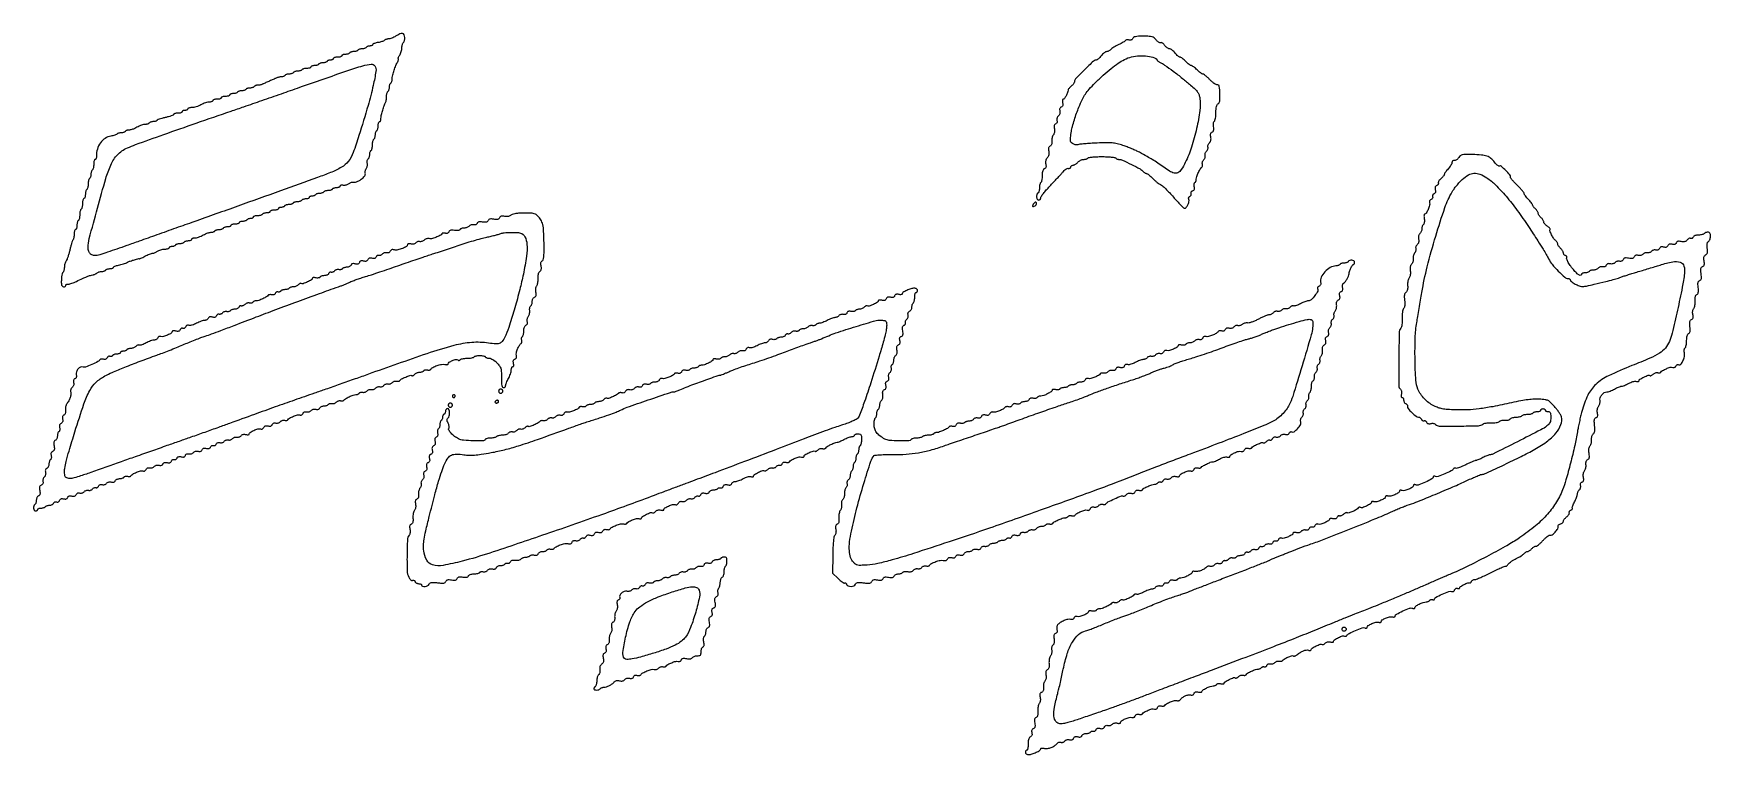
# Model space of a CAD drawing. Extents: x 0 to 1197, y 0 to 515.
import ezdxf

# ---------------------------------------------------------------- set-up
doc = ezdxf.new("R2010")
doc.units = 0

msp = doc.modelspace()

# ---------------------------------------------------------------- linework, layer by layer
for points in [[(258.486274, 513, -0.025182), (257.187241, 512.285005, -0.022075), (255.765336, 511.669267, -0.022677), (254.430611, 511.228183, -0.059617), (253.436274, 511.073088, 0.042083), (252.576162, 510.969591, 0.034812), (251.687246, 510.720255, 0.03613), (250.900295, 510.373258, 0.074607), (250.360861, 509.974587, -0.092121), (249.74319, 509.550495, -0.02515), (248.6349, 509.123609, -0.02454), (247.30593, 508.758234, -0.02334), (245.925192, 508.517581, 0.026858), (244.594006, 508.275907, 0.035174), (243.414573, 507.906389, 0.037859), (242.518289, 507.473861, 0.182938), (242.167272, 507.042994, -0.136661), (241.897942, 506.643678, -0.066095), (241.376049, 506.30638, -0.058095), (240.698282, 506.07747, -0.052461), (239.961957, 506, 0.04887), (239.205528, 505.92589, 0.047176), (238.468445, 505.70625, 0.050954), (237.856887, 505.383416, 0.107838), (237.486274, 505, -0.128561), (237.083063, 504.615613, -0.04604), (236.350085, 504.29375, -0.041947), (235.443358, 504.073871, -0.038534), (234.486274, 504, 0.038534), (233.52919, 503.926129, 0.041947), (232.622463, 503.70625, 0.04604), (231.889485, 503.384387, 0.128561), (231.486274, 503, -0.128561), (231.083063, 502.615613, -0.04604), (230.350085, 502.29375, -0.041947), (229.443358, 502.073871, -0.038534), (228.486274, 502, 0.038534), (227.52919, 501.926129, 0.041947), (226.622463, 501.70625, 0.04604), (225.889485, 501.384387, 0.128561), (225.486274, 501, -0.130646), (225.07961, 500.615492, -0.045439), (224.332748, 500.29375, -0.041396), (223.406933, 500.073842, -0.037634), (222.427257, 500, 0.039081), (221.492554, 499.92683, 0.058208), (220.703312, 499.70625, 0.076538), (220.16565, 499.382793, 0.222681), (219.986274, 499, -0.254951), (219.776716, 498.615738, -0.06271), (219.105024, 498.29375, -0.048861), (218.135525, 498.072766, -0.031626), (216.986274, 498, 0.031626), (215.837022, 497.927234, 0.048861), (214.867524, 497.70625, 0.06271), (214.195831, 497.384262, 0.254951), (213.986274, 497, -0.186414), (213.838809, 496.618213, -0.089706), (213.41611, 496.29375, -0.069539), (212.788051, 496.073784, -0.049547), (212.045291, 496, 0.046881), (211.256978, 495.925923, 0.046318), (210.492924, 495.70625, 0.050262), (209.862297, 495.383556, 0.111412), (209.486274, 495, -0.128561), (209.083063, 494.615613, -0.04604), (208.350085, 494.29375, -0.041947), (207.443358, 494.073871, -0.038534), (206.486274, 494, 0.038534), (205.52919, 493.926129, 0.041947), (204.622463, 493.70625, 0.04604), (203.889485, 493.384387, 0.128561), (203.486274, 493, -0.130646), (203.07961, 492.615492, -0.045439), (202.332748, 492.29375, -0.041396), (201.406933, 492.073842, -0.037634), (200.427257, 492, 0.039081), (199.492554, 491.92683, 0.058208), (198.703312, 491.70625, 0.076538), (198.16565, 491.382793, 0.222681), (197.986274, 491, -0.251914), (197.779642, 490.615903, -0.064068), (197.12236, 490.29375, -0.049716), (196.171894, 490.0728, -0.032276), (195.045291, 490, 0.031397), (193.874158, 489.926388, 0.037109), (192.786674, 489.70625, 0.040338), (191.920435, 489.385578, 0.146547), (191.486274, 489, -0.128561), (191.083063, 488.615613, -0.04604), (190.350085, 488.29375, -0.041947), (189.443358, 488.073871, -0.038534), (188.486274, 488, 0.038534), (187.52919, 487.926129, 0.041947), (186.622463, 487.70625, 0.04604), (185.889485, 487.384387, 0.128561), (185.486274, 487, -0.128561), (185.083063, 486.615613, -0.04604), (184.350085, 486.29375, -0.041947), (183.443358, 486.073871, -0.038534), (182.486274, 486, 0.038534), (181.52919, 485.926129, 0.041947), (180.622463, 485.70625, 0.04604), (179.889485, 485.384387, 0.128561), (179.486274, 485, -0.111983), (179.109377, 484.616421, -0.050144), (178.475638, 484.29375, -0.046179), (177.707193, 484.074072, -0.046572), (176.913688, 484, 0.036431), (176.039076, 483.93619, 0.022315), (175.023209, 483.740522, 0.02232), (174.029434, 483.455259, 0.036621), (173.222705, 483.116671, -0.009137), (172.350351, 482.692786, -0.003443), (171.1151, 482.130526, -0.003409), (169.762111, 481.53692, -0.004145), (168.486274, 481, 0.004145), (167.210437, 480.46308, 0.003409), (165.857447, 479.869474, 0.003443), (164.622197, 479.307214, 0.009137), (163.749843, 478.883329, -0.036621), (162.943114, 478.544741, -0.02232), (161.949338, 478.259478, -0.022315), (160.933471, 478.06381, -0.036431), (160.05886, 478, 0.046572), (159.265355, 477.925928, 0.046179), (158.49691, 477.70625, 0.050144), (157.86317, 477.383579, 0.111983), (157.486274, 477, -0.128561), (157.083063, 476.615613, -0.04604), (156.350085, 476.29375, -0.041947), (155.443358, 476.073871, -0.038534), (154.486274, 476, 0.038534), (153.52919, 475.926129, 0.041947), (152.622463, 475.70625, 0.04604), (151.889485, 475.384387, 0.128561), (151.486274, 475, -0.128561), (151.083063, 474.615613, -0.04604), (150.350085, 474.29375, -0.041947), (149.443358, 474.073871, -0.038534), (148.486274, 474, 0.038534), (147.52919, 473.926129, 0.041947), (146.622463, 473.70625, 0.04604), (145.889485, 473.384387, 0.128561), (145.486274, 473, -0.130646), (145.07961, 472.615492, -0.045439), (144.332748, 472.29375, -0.041396), (143.406933, 472.073842, -0.037634), (142.427257, 472, 0.039081), (141.492554, 471.92683, 0.058208), (140.703312, 471.70625, 0.076538), (140.16565, 471.382793, 0.222681), (139.986274, 471, -0.254951), (139.776716, 470.615738, -0.06271), (139.105024, 470.29375, -0.048861), (138.135525, 470.072766, -0.031626), (136.986274, 470, 0.031626), (135.837022, 469.927234, 0.048861), (134.867524, 469.70625, 0.06271), (134.195831, 469.384262, 0.254951), (133.986274, 469, -0.254951), (133.776716, 468.615738, -0.06271), (133.105024, 468.29375, -0.048861), (132.135525, 468.072766, -0.031626), (130.986274, 468, 0.031626), (129.837022, 467.927234, 0.048861), (128.867524, 467.70625, 0.06271), (128.195831, 467.384262, 0.254951), (127.986274, 467, -0.224533), (127.805215, 466.617138, -0.075787), (127.260834, 466.29375, -0.057655), (126.462371, 466.073144, -0.038615), (125.51669, 466, 0.057431), (124.321515, 465.862266, 0.022695), (122.726552, 465.4125, 0.022104), (121.030789, 464.765606, 0.025786), (119.486274, 464, -0.030339), (117.905387, 463.234204, -0.023317), (116.09912, 462.5875, -0.023816), (114.347173, 462.140963, -0.050529), (112.955857, 462, 0.031958), (111.818278, 461.927217, 0.049298), (110.858589, 461.70625, 0.063406), (110.194331, 461.384177, 0.253396), (109.986274, 461, -0.191087), (109.834797, 460.618118, -0.088204), (109.398774, 460.29375, -0.068025), (108.751692, 460.073693, -0.048028), (107.986274, 460, 0.048028), (107.220855, 459.926307, 0.068025), (106.573774, 459.70625, 0.088204), (106.13775, 459.381882, 0.191087), (105.986274, 459, -0.254951), (105.776716, 458.615738, -0.06271), (105.105024, 458.29375, -0.048861), (104.135525, 458.072766, -0.031626), (102.986274, 458, 0.027604), (101.836782, 457.936489, 0.043392), (100.867524, 457.742916, 0.05369), (100.186761, 457.462188, 0.274711), (99.986274, 457.12482, -0.297262), (99.722859, 456.720902, -0.015666), (98.223774, 456.115714, -0.020486), (96.285954, 455.491985, -0.013031), (93.986274, 454.918543, 0.011816), (91.686474, 454.351002, 0.018697), (89.748774, 453.7453, 0.013277), (88.232546, 453.1626, 0.303139), (87.986274, 452.793724, -0.258714), (87.817045, 452.488558, -0.061016), (87.269235, 452.233156, -0.047807), (86.480431, 452.057724, -0.030835), (85.545291, 452, 0.037634), (84.565614, 451.926158, 0.041396), (83.639799, 451.70625, 0.045439), (82.892937, 451.384508, 0.130646), (82.486274, 451, -0.111983), (82.109377, 450.616421, -0.050144), (81.475638, 450.29375, -0.046179), (80.707193, 450.074072, -0.046572), (79.913688, 450, 0.04433), (78.521153, 449.876295, 0.04456), (77.17474, 449.509072, 0.025558), (75.39348, 448.742428, 0.004895), (72.249843, 447.156128, -0.03002), (71.250584, 446.713364, -0.02198), (70.096213, 446.339612, -0.022346), (68.967584, 446.081913, -0.044979), (68.05886, 446, 0.046572), (67.265355, 445.925928, 0.046179), (66.49691, 445.70625, 0.050144), (65.86317, 445.383579, 0.111983), (65.486274, 445, -0.128561), (65.083063, 444.615613, -0.04604), (64.350085, 444.29375, -0.041947), (63.443358, 444.073871, -0.038534), (62.486274, 444, 0.033615), (61.535114, 443.935981, 0.038731), (60.646309, 443.744835, 0.042349), (59.935411, 443.465906, 0.140583), (59.567454, 443.131352, -0.150861), (59.140095, 442.758221, -0.022687), (58.067764, 442.338689, -0.02375), (56.715955, 441.94987, -0.018505), (55.216006, 441.652726, 0.103828), (51.040256, 440.054793, 0.094721), (47.699348, 436.871332, 0.087411), (45.577363, 432.436306, 0.073008), (44.91971, 427.25, -0.042045), (44.864141, 426.388544, -0.062339), (44.660439, 425.660938, -0.082658), (44.349787, 425.168107, -0.214037), (43.975072, 425, 0.276868), (43.593757, 424.771323, 0.052691), (43.276733, 423.989211, 0.042804), (43.05801, 422.877504, 0.027184), (42.986274, 421.559017, -0.026918), (42.912859, 420.196361, -0.033489), (42.692524, 418.947275, -0.035556), (42.372966, 417.95866, -0.159713), (41.986274, 417.5, 0.128561), (41.601886, 417.096789, 0.04604), (41.280024, 416.363811, 0.041947), (41.060144, 415.457084, 0.038534), (40.986274, 414.5, -0.038534), (40.912403, 413.542916, -0.041947), (40.692524, 412.636189, -0.04604), (40.370661, 411.903211, -0.128561), (39.986274, 411.5, 0.158284), (39.599713, 411.044084, 0.036095), (39.280024, 410.070061, 0.033884), (39.05971, 408.840047, 0.02738), (38.986274, 407.5, -0.02738), (38.912838, 406.159953, -0.033884), (38.692524, 404.929939, -0.036095), (38.372834, 403.955916, -0.158284), (37.986274, 403.5, 0.146547), (37.600696, 403.065839, 0.040338), (37.280024, 402.1996, 0.037109), (37.059886, 401.112115, 0.031397), (36.986274, 399.940983, -0.032276), (36.913474, 398.81438, -0.049716), (36.692524, 397.863914, -0.064068), (36.370371, 397.206632, -0.251914), (35.986274, 397, 0.275259), (35.600752, 396.770364, 0.053437), (35.280024, 395.989211, 0.043243), (35.058837, 394.877484, 0.027497), (34.986274, 393.559017, -0.026918), (34.912859, 392.196361, -0.033489), (34.692524, 390.947275, -0.035556), (34.372966, 389.95866, -0.159713), (33.986274, 389.5, 0.158284), (33.599713, 389.044084, 0.036095), (33.280024, 388.070061, 0.033884), (33.05971, 386.840047, 0.02738), (32.986274, 385.5, -0.02738), (32.912838, 384.159953, -0.033884), (32.692524, 382.929939, -0.036095), (32.372834, 381.955916, -0.158284), (31.986274, 381.5, 0.146547), (31.600696, 381.065839, 0.040338), (31.280024, 380.1996, 0.037109), (31.059886, 379.112115, 0.031397), (30.986274, 377.940983, -0.032276), (30.913474, 376.81438, -0.049716), (30.692524, 375.863914, -0.064068), (30.370371, 375.206632, -0.251914), (29.986274, 375, 0.2692), (29.601159, 374.776454, 0.056233), (29.280024, 374.030625, 0.044902), (29.058894, 372.964371, 0.028694), (28.986274, 371.7, -0.023134), (28.924566, 370.366996, -0.025602), (28.739817, 369.090313, -0.026162), (28.471709, 368.028006, -0.106374), (28.14727, 367.45, 0.09554), (27.751519, 366.779078, 0.009697), (27.161496, 365.016563, 0.011852), (26.543575, 362.86718, 0.009181), (25.969618, 360.5, -0.012572), (25.360026, 358.058287, -0.013087), (24.635757, 355.683076, -0.012863), (23.904269, 353.665825, -0.054298), (23.308621, 352.527494, 0.048517), (22.801726, 351.585388, 0.028464), (22.374713, 350.377272, 0.02826), (22.082536, 349.10845, 0.042481), (21.986274, 347.977494, -0.031924), (21.918753, 346.921059, -0.031595), (21.717277, 345.878076, -0.033254), (21.423022, 344.991542, -0.095306), (21.070541, 344.45, 0.132736), (20.479179, 343.375462, 0.025809), (20.062748, 341.181425, 0.026122), (19.840059, 338.528117, 0.022998), (19.880311, 335.75, 0.179124), (20.357037, 334.667879, 0.142045), (21.474329, 334.029437, 0.195204), (22.522229, 334.186337, 0.265115), (22.986274, 335, -0.183553), (23.131296, 335.381733, -0.090592), (23.546014, 335.70625, -0.070474), (24.162636, 335.926158, -0.050507), (24.891773, 336, 0.06179), (25.877311, 336.122259, 0.017439), (27.366854, 336.553356, 0.017295), (29.030084, 337.162704, 0.017463), (30.641773, 337.883765, -0.005091), (35.020831, 339.974438, -0.013443), (38.209126, 341.353956, -0.018152), (40.597473, 342.212736, -0.053674), (42.302935, 342.561346, 0.047255), (43.081501, 342.710132, 0.033342), (43.918871, 343.015723, 0.033801), (44.68728, 343.419837, 0.058482), (45.252935, 343.866662, -0.077295), (45.84783, 344.301426, -0.038219), (46.711644, 344.667082, -0.036761), (47.686089, 344.916463, -0.044292), (48.627257, 345, 0.040867), (49.530376, 345.073939, 0.0433), (50.391498, 345.29375, 0.047457), (51.091488, 345.615893, 0.123387), (51.486274, 346, -0.130646), (51.892937, 346.384508, -0.045439), (52.639799, 346.70625, -0.041396), (53.565614, 346.926158, -0.037634), (54.545291, 347, 0.034617), (55.480237, 347.064808, 0.052736), (56.269235, 347.261058, 0.068723), (56.811577, 347.547829, 0.241321), (56.986274, 347.888709, -0.264194), (57.205951, 348.27544, -0.034065), (58.087836, 348.722878, -0.032528), (59.299479, 349.146558, -0.02151), (60.736274, 349.480458, 0.018877), (62.354922, 349.847648, 0.013868), (64.119086, 350.371329, 0.014055), (65.762867, 350.960949, 0.030081), (66.986274, 351.525963, -0.038984), (69.060472, 352.439505, -0.014897), (72.070269, 353.394168, -0.006642), (75.130849, 354.221712, -0.489729), (75.486274, 353.945863, 0.549818), (75.561588, 353.898078, 0.002146), (76.656924, 354.419521, 0.006869), (77.943013, 355.060466, 0.003982), (79.471465, 355.864065, -0.014894), (81.112612, 356.681715, -0.016399), (82.748274, 357.372569, -0.01598), (84.176962, 357.869746, -0.075878), (85.030335, 358, 0.069091), (85.770866, 358.102819, 0.029949), (86.711953, 358.431283, 0.028926), (87.686387, 358.906229, 0.034063), (88.545144, 359.468197, -0.061237), (89.521219, 360.033872, -0.030416), (90.870754, 360.514453, -0.029648), (92.349617, 360.848285, -0.038256), (93.736274, 360.968197, 0.029134), (94.981433, 361.053044, 0.045313), (96.031586, 361.284408, 0.056741), (96.765439, 361.612808, 0.265128), (96.986274, 362, -0.186414), (97.133739, 362.381787, -0.089706), (97.556437, 362.70625, -0.069539), (98.184496, 362.926216, -0.049547), (98.927257, 363, 0.046881), (99.71557, 363.074077, 0.046318), (100.479623, 363.29375, 0.050262), (101.11025, 363.616444, 0.111412), (101.486274, 364, -0.128561), (101.889485, 364.384387, -0.04604), (102.622463, 364.70625, -0.041947), (103.52919, 364.926129, -0.038534), (104.486274, 365, 0.038534), (105.443358, 365.073871, 0.041947), (106.350085, 365.29375, 0.04604), (107.083063, 365.615613, 0.128561), (107.486274, 366, -0.130646), (107.892937, 366.384508, -0.045439), (108.639799, 366.70625, -0.041396), (109.565614, 366.926158, -0.037634), (110.545291, 367, 0.039081), (111.479994, 367.07317, 0.058208), (112.269235, 367.29375, 0.076538), (112.806898, 367.617207, 0.222681), (112.986274, 368, -0.192146), (113.138664, 368.381905, -0.087854), (113.57776, 368.70625, -0.067684), (114.229215, 368.926327, -0.047692), (114.999843, 369, 0.043112), (116.42494, 369.123108, 0.045153), (117.785046, 369.488696, 0.026083), (119.571312, 370.254438, 0.004994), (122.722705, 371.843872, -0.03002), (123.721963, 372.286636, -0.02198), (124.876334, 372.660388, -0.022346), (126.004963, 372.918087, -0.044979), (126.913688, 373, 0.046572), (127.707193, 373.074072, 0.046179), (128.475638, 373.29375, 0.050144), (129.109377, 373.616421, 0.111983), (129.486274, 374, -0.128561), (129.889485, 374.384387, -0.04604), (130.622463, 374.70625, -0.041947), (131.52919, 374.926129, -0.038534), (132.486274, 375, 0.038534), (133.443358, 375.073871, 0.041947), (134.350085, 375.29375, 0.04604), (135.083063, 375.615613, 0.128561), (135.486274, 376, -0.130646), (135.892937, 376.384508, -0.045439), (136.639799, 376.70625, -0.041396), (137.565614, 376.926158, -0.037634), (138.545291, 377, 0.039081), (139.479994, 377.07317, 0.058208), (140.269235, 377.29375, 0.076538), (140.806898, 377.617207, 0.222681), (140.986274, 378, -0.254951), (141.195831, 378.384262, -0.06271), (141.867524, 378.70625, -0.048861), (142.837022, 378.927234, -0.031626), (143.986274, 379, 0.031626), (145.135525, 379.072766, 0.048861), (146.105024, 379.29375, 0.06271), (146.776716, 379.615738, 0.254951), (146.986274, 380, -0.222681), (147.16565, 380.382793, -0.076538), (147.703312, 380.70625, -0.058208), (148.492554, 380.92683, -0.039081), (149.427257, 381, 0.037634), (150.406933, 381.073842, 0.041396), (151.332748, 381.29375, 0.045439), (152.07961, 381.615492, 0.130646), (152.486274, 382, -0.111412), (152.862297, 382.383556, -0.050262), (153.492924, 382.70625, -0.046318), (154.256978, 382.925923, -0.046881), (155.045291, 383, 0.049547), (155.788051, 383.073784, 0.069539), (156.41611, 383.29375, 0.089706), (156.838809, 383.618213, 0.186414), (156.986274, 384, -0.251914), (157.192905, 384.384097, -0.064068), (157.850187, 384.70625, -0.049716), (158.800654, 384.9272, -0.032276), (159.927257, 385, 0.031397), (161.098389, 385.073612, 0.037109), (162.185873, 385.29375, 0.040338), (163.052112, 385.614422, 0.146547), (163.486274, 386, -0.130646), (163.892937, 386.384508, -0.045439), (164.639799, 386.70625, -0.041396), (165.565614, 386.926158, -0.037634), (166.545291, 387, 0.039081), (167.479994, 387.07317, 0.058208), (168.269235, 387.29375, 0.076538), (168.806898, 387.617207, 0.222681), (168.986274, 388, -0.254951), (169.195831, 388.384262, -0.06271), (169.867524, 388.70625, -0.048861), (170.837022, 388.927234, -0.031626), (171.986274, 389, 0.031626), (173.135525, 389.072766, 0.048861), (174.105024, 389.29375, 0.06271), (174.776716, 389.615738, 0.254951), (174.986274, 390, -0.186414), (175.133739, 390.381787, -0.089706), (175.556437, 390.70625, -0.069539), (176.184496, 390.926216, -0.049547), (176.927257, 391, 0.046881), (177.71557, 391.074077, 0.046318), (178.479623, 391.29375, 0.050262), (179.11025, 391.616444, 0.111412), (179.486274, 392, -0.128561), (179.889485, 392.384387, -0.04604), (180.622463, 392.70625, -0.041947), (181.52919, 392.926129, -0.038534), (182.486274, 393, 0.038534), (183.443358, 393.073871, 0.041947), (184.350085, 393.29375, 0.04604), (185.083063, 393.615613, 0.128561), (185.486274, 394, -0.128561), (185.889485, 394.384387, -0.04604), (186.622463, 394.70625, -0.041947), (187.52919, 394.926129, -0.038534), (188.486274, 395, 0.038534), (189.443358, 395.073871, 0.041947), (190.350085, 395.29375, 0.04604), (191.083063, 395.615613, 0.128561), (191.486274, 396, -0.130646), (191.892937, 396.384508, -0.045439), (192.639799, 396.70625, -0.041396), (193.565614, 396.926158, -0.037634), (194.545291, 397, 0.039081), (195.479994, 397.07317, 0.058208), (196.269235, 397.29375, 0.076538), (196.806898, 397.617207, 0.222681), (196.986274, 398, -0.186414), (197.133739, 398.381787, -0.089706), (197.556437, 398.70625, -0.069539), (198.184496, 398.926216, -0.049547), (198.927257, 399, 0.046881), (199.71557, 399.074077, 0.046318), (200.479623, 399.29375, 0.050262), (201.11025, 399.616444, 0.111412), (201.486274, 400, -0.128561), (201.889485, 400.384387, -0.04604), (202.622463, 400.70625, -0.041947), (203.52919, 400.926129, -0.038534), (204.486274, 401, 0.038534), (205.443358, 401.073871, 0.041947), (206.350085, 401.29375, 0.04604), (207.083063, 401.615613, 0.128561), (207.486274, 402, -0.128561), (207.889485, 402.384387, -0.04604), (208.622463, 402.70625, -0.041947), (209.52919, 402.926129, -0.038534), (210.486274, 403, 0.038534), (211.443358, 403.073871, 0.041947), (212.350085, 403.29375, 0.04604), (213.083063, 403.615613, 0.128561), (213.486274, 404, -0.130646), (213.892937, 404.384508, -0.045439), (214.639799, 404.70625, -0.041396), (215.565614, 404.926158, -0.037634), (216.545291, 405, 0.043797), (217.479725, 405.082008, 0.063575), (218.269235, 405.32801, 0.083316), (218.803487, 405.689823, 0.205123), (218.986274, 406.116631, -0.194268), (219.141289, 406.500548, -0.12507), (219.55477, 406.756587, -0.087571), (220.180673, 406.838986, -0.053044), (220.921581, 406.727168, 0.076562), (221.809025, 406.635479, 0.043732), (222.878783, 406.783265, 0.04246), (223.954848, 407.127433, 0.054199), (224.866729, 407.628821, -0.022882), (225.695227, 408.154335, -0.027227), (226.522604, 408.569485, -0.027688), (227.244749, 408.837399, -0.131414), (227.681422, 408.854246, 0.145825), (230.517405, 409.044089, 0.065033), (233.85864, 410.810562, 0.069362), (236.396032, 413.196856, 0.267088), (236.718798, 415.254647, -0.101195), (236.613598, 415.887583, -0.050504), (236.72573, 416.695452, -0.04723), (237.0183, 417.540693, -0.050982), (237.45862, 418.293069, 0.06889), (237.904338, 419.12109, 0.041124), (238.207597, 420.199848, 0.040379), (238.335569, 421.346655, 0.05488), (238.253207, 422.38396, -0.046173), (238.160063, 423.345153, -0.052623), (238.253083, 424.264613, -0.060064), (238.50539, 425.011051, -0.143799), (238.892104, 425.4418, 0.120944), (239.312248, 425.869486, 0.048085), (239.664861, 426.619093, 0.04393), (239.905338, 427.538645, 0.04202), (239.986274, 428.5, -0.038534), (240.060144, 429.457084, -0.041947), (240.280024, 430.363811, -0.04604), (240.601886, 431.096789, -0.128561), (240.986274, 431.5, 0.158284), (241.372834, 431.955916, 0.036095), (241.692524, 432.929939, 0.033884), (241.912838, 434.159953, 0.02738), (241.986274, 435.5, -0.02738), (242.05971, 436.840047, -0.033884), (242.280024, 438.070061, -0.036095), (242.599713, 439.044084, -0.158284), (242.986274, 439.5, 0.128561), (243.370661, 439.903211, 0.04604), (243.692524, 440.636189, 0.041947), (243.912403, 441.542916, 0.038534), (243.986274, 442.5, -0.038534), (244.060144, 443.457084, -0.041947), (244.280024, 444.363811, -0.04604), (244.601886, 445.096789, -0.128561), (244.986274, 445.5, 0.146547), (245.371851, 445.934161, 0.040338), (245.692524, 446.8004, 0.037109), (245.912662, 447.887885, 0.031397), (245.986274, 449.059017, -0.032276), (246.059074, 450.18562, -0.049716), (246.280024, 451.136086, -0.064068), (246.602176, 451.793368, -0.251914), (246.986274, 452, 0.204612), (247.368488, 452.163246, 0.083503), (247.692524, 452.640082, 0.063734), (247.912823, 453.344865, 0.043943), (247.986274, 454.179002, -0.052691), (248.212412, 456.318942, -0.01617), (248.994906, 459.476719, -0.016755), (250.02703, 462.712717, -0.031396), (251.109029, 465.236431, 0.049616), (251.446236, 466.109327, 0.021159), (251.728583, 467.330685, 0.020688), (251.921951, 468.668917, 0.025539), (251.986274, 469.927414, -0.031256), (252.05988, 471.103743, -0.037002), (252.280024, 472.195614, -0.040203), (252.600666, 473.065135, -0.146937), (252.986274, 473.5, 0.128561), (253.370661, 473.903211, 0.04604), (253.692524, 474.636189, 0.041947), (253.912403, 475.542916, 0.038534), (253.986274, 476.5, -0.038534), (254.060144, 477.457084, -0.041947), (254.280024, 478.363811, -0.04604), (254.601886, 479.096789, -0.128561), (254.986274, 479.5, 0.11872), (255.37015, 479.887355, 0.048633), (255.692524, 480.559232, 0.044498), (255.912277, 481.381209, 0.043101), (255.986274, 482.238019, -0.054998), (256.24333, 484.567916, -0.019457), (257.103212, 487.817565, -0.019457), (258.303048, 491.247631, -0.025967), (259.670294, 494.25, 0.018166), (260.17085, 495.305238, 0.034464), (260.482295, 496.192188, 0.046744), (260.593552, 496.820075, 0.438426), (260.4278, 497, -0.459529), (260.281365, 497.170609, -0.053392), (260.42793, 497.72404, -0.035629), (260.798932, 498.518694, -0.018006), (261.371264, 499.464817, 0.045022), (261.99016, 500.624969, 0.027891), (262.511865, 502.079842, 0.027867), (262.869155, 503.586635, 0.044304), (262.986274, 504.9058, -0.031034), (263.059871, 506.090407, -0.036833), (263.280024, 507.189265, -0.039987), (263.600618, 508.064019, -0.147556), (263.986274, 508.5, 0.146547), (264.371851, 508.934161, 0.040338), (264.692524, 509.8004, 0.037109), (264.912662, 510.887885, 0.031397), (264.986274, 512.059017, 0.102466), (264.576732, 514.03647, 0.260299), (263.451358, 514.897437, 0.144232), (261.510955, 514.618607, 0.031085)], [(784.581111, 511.386546, -0.092993), (784.185598, 510.744133, -0.10945), (783.603322, 510.332426, -0.099132), (782.853817, 510.180648, -0.06458), (781.975118, 510.292666, 0.046631), (781.173423, 510.42417, 0.055289), (780.406922, 510.392669, 0.064335), (779.78586, 510.214058, 0.15336), (779.426625, 509.903487, -0.108569), (778.983043, 509.445906, -0.012806), (777.773942, 508.689494, -0.014838), (776.267598, 507.859235, -0.011653), (774.589157, 507.046869, 0.016683), (772.857914, 506.187348, 0.01679), (771.191599, 505.216023, 0.016852), (769.799403, 504.273668, 0.062413), (769.027357, 503.549502, -0.056217), (768.410625, 502.956533, -0.043358), (767.622849, 502.455166, -0.044506), (766.792701, 502.1128, -0.075697), (766.051888, 502, 0.124954), (765.250926, 501.796658, 0.039402), (764.207144, 501.11875, 0.036559), (763.117787, 500.148066, 0.033316), (762.144395, 499, -0.027114), (761.194976, 497.851657, -0.032206), (760.176711, 496.88125, -0.033961), (759.231285, 496.193298, -0.141216), (758.56053, 496, 0.191749), (756.556253, 495.202023, 0.005992), (750.096659, 488.941092, 0.005955), (743.785574, 482.524649, 0.193671), (742.986274, 480.538496, -0.1147), (742.832685, 479.877782, -0.03844), (742.325336, 479.01907, -0.035881), (741.597291, 478.122834, -0.034017), (740.736274, 477.32258, 0.023497), (739.870775, 476.551429, 0.027695), (739.130435, 475.741633, 0.028322), (738.592271, 475.001379, 0.129451), (738.429165, 474.5, -0.075649), (738.051013, 472.70877, -0.031849), (737.038699, 470.458524, -0.026032), (735.840551, 468.45277, -0.250095), (734.991973, 468, 0.242702), (734.625228, 467.810838, 0.113448), (734.415085, 467.303182, 0.069458), (734.392975, 466.509462, 0.033778), (734.573291, 465.509318, -0.039408), (734.773045, 464.325264, -0.098401), (734.679065, 463.456962, -0.129518), (734.288404, 462.836041, -0.096598), (733.599458, 462.405059, 0.095559), (732.938355, 461.993387, 0.118293), (732.537298, 461.391558, 0.098789), (732.410977, 460.585148, 0.051132), (732.557675, 459.571539, -0.062635), (732.680116, 458.56288, -0.069861), (732.539789, 457.593781, -0.072593), (732.146196, 456.731544, -0.076376), (731.527981, 456.034614, 0.07326), (730.935576, 455.375058, 0.070687), (730.549776, 454.564865, 0.071972), (730.409474, 453.693138, 0.08098), (730.532647, 452.853891, -0.066227), (730.677362, 452.035744, -0.102164), (730.562732, 451.329078, -0.113651), (730.192674, 450.777299, -0.097127), (729.598315, 450.404621, 0.114225), (728.939166, 449.959579, 0.12194), (728.561863, 449.279923, 0.084151), (728.466754, 448.294231, 0.03143), (728.653868, 446.912028, -0.043063), (728.799417, 445.609992, -0.048363), (728.709526, 444.353149, -0.052699), (728.398209, 443.242769, -0.07868), (727.884577, 442.377463, 0.077112), (727.388167, 441.547076, 0.039051), (727.0193, 440.382819, 0.037606), (726.819748, 439.093746, 0.045761), (726.835688, 437.872613, -0.03899), (726.869642, 436.595042, -0.072596), (726.668017, 435.581184, -0.094551), (726.240157, 434.850585, -0.122117), (725.604979, 434.407178, 0.11363), (724.939876, 433.959252, 0.12307), (724.561301, 433.277499, 0.084299), (724.467962, 432.285246, 0.030757), (724.659792, 430.882408, -0.043068), (724.818398, 429.463427, -0.062385), (724.693415, 428.209937, -0.067143), (724.276407, 427.095552, -0.060927), (723.568135, 426.090456, 0.057673), (722.86579, 425.107372, 0.069999), (722.461503, 424.0505, 0.067892), (722.357381, 422.896851, 0.050127), (722.543777, 421.626912, -0.035527), (722.766587, 420.365865, -0.098005), (722.684494, 419.471463, -0.133979), (722.295821, 418.842172, -0.09648), (721.592343, 418.402329, 0.137985), (720.864348, 417.859575, 0.085757), (720.364468, 416.910588, 0.056783), (720.074469, 415.482038, 0.021713), (719.986274, 413.452028, -0.021441), (719.913134, 411.747197, -0.028384), (719.692524, 410.209597, -0.028331), (719.374936, 408.995766, -0.178013), (718.986274, 408.5, 0.159713), (718.599581, 408.04134, 0.035556), (718.280024, 407.052725, 0.033489), (718.059688, 405.803639, 0.026918), (717.986274, 404.440983, -0.027497), (717.91371, 403.122516, -0.043243), (717.692524, 402.010789, -0.053437), (717.371796, 401.229636, -0.275259), (716.986274, 401, 0.226478), (716.603338, 400.817169, 0.074992), (716.280024, 400.265625, 0.057076), (716.05939, 399.457356, 0.038131), (715.986274, 398.5, 0.04716), (716.084904, 397.456621, 0.088208), (716.386274, 396.666667, 0.118484), (716.866293, 396.177821, 0.140575), (717.486274, 396, 0.106648), (718.058579, 396.123474, 0.099429), (718.545649, 396.47355, 0.095983), (718.872176, 396.99667, 0.091917), (718.986274, 397.612084, -0.153898), (719.283732, 398.555609, -0.01211), (720.864154, 400.700506, -0.015572), (722.93031, 403.201994, -0.011268), (725.379056, 405.862084, 0.003032), (728.027689, 408.645865, 0.002844), (730.699558, 411.520982, 0.00283), (733.04067, 414.098226, 0.009784), (734.514304, 415.805089, -0.028362), (735.658256, 417.034661, -0.03869), (736.827756, 417.994799, -0.043206), (737.865974, 418.594359, -0.203687), (738.538763, 418.618232, 0.111308), (739.070126, 418.5408, 0.100054), (739.606137, 418.692871, 0.094644), (740.064308, 419.051859, 0.087988), (740.37213, 419.563142, -0.076374), (740.685798, 420.112426, -0.064833), (741.165855, 420.577923, -0.066806), (741.732514, 420.892736, -0.093695), (742.299901, 421, 0.103819), (742.953677, 421.137228, 0.036698), (743.803662, 421.5875, 0.03453), (744.69209, 422.234655, 0.034176), (745.486274, 423, -0.054318), (746.347324, 423.765473, -0.041009), (747.43608, 424.4125, -0.041955), (748.574914, 424.854699, -0.071751), (749.582244, 425, 0.040093), (750.502592, 425.073917, 0.042863), (751.378276, 425.29375, 0.047009), (752.08877, 425.615805, 0.125069), (752.486274, 426, -0.223141), (753.095937, 426.397807, -0.009844), (755.673152, 426.706884, -0.015011), (758.838769, 426.92772, -0.009907), (762.486274, 427, -0.009907), (766.133778, 426.92772, -0.015011), (769.299395, 426.706884, -0.009844), (771.876611, 426.397807, -0.223141), (772.486274, 426, 0.099943), (772.845218, 425.616855, 0.052215), (773.416884, 425.29375, 0.048973), (774.097152, 425.074164, 0.053643), (774.786433, 425, -0.10747), (777.294128, 424.454699, -0.007994), (783.654813, 421.427341, -0.00849), (789.886002, 418.205558, -0.096272), (792.023089, 416.455641, 0.042205), (792.57087, 415.898676, 0.039452), (793.21631, 415.427594, 0.041936), (793.858832, 415.102992, 0.09629), (794.388673, 415, -0.149495), (795.024087, 414.805674, -0.018748), (796.199954, 413.946392, -0.020707), (797.54912, 412.786806, -0.015808), (798.929296, 411.413251, 0.018633), (800.387634, 409.978213, 0.017772), (801.971294, 408.631963, 0.018038), (803.45374, 407.544415, 0.058452), (804.534282, 406.981747, -0.091538), (805.760105, 406.237104, -0.010639), (808.120091, 404.03972, -0.012498), (810.829853, 401.27185, -0.009909), (813.621214, 398.152588, 0.006776), (816.330253, 395.086874, 0.010123), (818.787212, 392.4889, 0.005518), (820.908972, 390.381483, 0.175092), (821.567294, 390.084091, 0.248933), (822.753312, 390.600016, 0.056208), (823.960987, 392.525277, 0.055467), (824.754062, 394.787988, 0.14927), (824.636008, 396.470394, -0.08066), (824.495334, 397.145495, -0.100909), (824.594973, 397.776243, -0.107967), (824.924254, 398.286689, -0.104471), (825.43999, 398.620613, 0.098233), (825.940677, 398.936087, 0.097752), (826.28406, 399.41929, 0.098132), (826.417242, 399.995074, 0.099849), (826.319377, 400.574329, -0.118368), (826.242195, 401.161188, -0.100624), (826.430525, 401.758467, -0.092472), (826.856885, 402.274595, -0.082569), (827.45691, 402.627106, 0.087688), (828.174637, 403.058637, 0.124964), (828.596308, 403.667266, 0.103694), (828.721552, 404.492578, 0.0475), (828.556994, 405.57425, -0.044373), (828.410028, 406.501335, -0.053325), (828.443567, 407.383084, -0.062107), (828.639337, 408.094262, -0.157417), (828.982603, 408.497732, 0.104444), (829.367303, 408.864623, 0.051543), (829.691446, 409.460853, 0.047967), (829.911864, 410.175679, 0.050854), (829.986274, 410.905379, -0.08629), (830.313209, 412.78567, -0.022303), (831.484178, 415.643247, -0.020292), (832.879066, 418.36173, -0.126306), (833.955718, 419.481115, 0.151891), (834.244098, 419.812752, 0.064744), (834.411222, 420.383275, 0.055712), (834.442423, 421.08645, 0.047238), (834.322871, 421.820852, -0.081929), (834.250116, 422.60698, -0.061132), (834.41767, 423.46289, -0.060935), (834.788222, 424.255851, -0.079971), (835.313516, 424.856624, 0.078549), (835.839491, 425.454755, 0.060767), (836.21211, 426.23985, 0.061255), (836.382734, 427.084188, 0.083396), (836.313516, 427.856624, -0.083396), (836.244299, 428.62906, -0.061255), (836.414923, 429.473398, -0.060767), (836.787542, 430.258494, -0.078549), (837.313516, 430.856624, 0.078549), (837.839491, 431.454755, 0.060767), (838.21211, 432.23985, 0.061255), (838.382734, 433.084188, 0.083396), (838.313516, 433.856624, -0.086459), (838.24872, 434.632782, -0.061445), (838.43278, 435.488219, -0.060367), (838.825111, 436.289624, -0.075701), (839.374307, 436.907076, 0.085488), (840.007257, 437.647187, 0.078468), (840.379503, 438.578263, 0.06618), (840.483988, 439.716318, 0.039215), (840.32191, 441.071819, -0.031635), (840.135286, 442.454659, -0.085485), (840.23351, 443.436981, -0.123227), (840.617496, 444.114787, -0.111392), (841.288825, 444.562605, 0.119581), (841.97183, 445.03434, 0.119), (842.364206, 445.767431, 0.077653), (842.473306, 446.85967, 0.026365), (842.300533, 448.450874, -0.03121), (842.166721, 449.805307, -0.044943), (842.231395, 451.007407, -0.053764), (842.469896, 451.937574, -0.166205), (842.876062, 452.431885, 0.186361), (843.308777, 453.0026, 0.024892), (843.660149, 454.50017, 0.026021), (843.90521, 456.394455, 0.019158), (843.986274, 458.509327, -0.016878), (844.069983, 460.98845, -0.041226), (844.342598, 462.793331, -0.059143), (844.796721, 464.035625, -0.149085), (845.456428, 464.723359, 0.249945), (846.714497, 466.682943, 0.029066), (846.837199, 472.071554, 0.029484), (846.346192, 477.262926, 0.415233), (844.977659, 478.261595, -0.166127), (844.163607, 478.40344, -0.026759), (842.775133, 479.264815, -0.027075), (841.190797, 480.501827, -0.02083), (839.598179, 482.011595, 0.01416), (838.029291, 483.5391, 0.018915), (836.516748, 484.828406, 0.016365), (835.207452, 485.793784, 0.151804), (834.543885, 486, -0.137158), (833.915401, 486.175709, -0.022859), (832.863797, 486.88125, -0.023586), (831.673451, 487.851371, -0.018961), (830.486274, 489, 0.018058), (829.303316, 490.148688, 0.022776), (828.125673, 491.11875, 0.021725), (827.089699, 491.827587, 0.140059), (826.486274, 492, -0.140059), (825.882848, 492.172413, -0.021725), (824.846874, 492.88125, -0.022776), (823.669231, 493.851312, -0.018058), (822.486274, 495, 0.020515), (821.291792, 496.148534, 0.02492), (820.07951, 497.11875, 0.02471), (819.000317, 497.819185, 0.132337), (818.32912, 498, -0.145908), (817.692347, 498.189863, -0.032248), (816.771485, 498.88125, -0.030925), (815.77145, 499.851572, -0.025508), (814.828153, 501, 0.035197), (813.847381, 502.147998, 0.037706), (812.736207, 503.11875, 0.040714), (811.661636, 503.794388, 0.120556), (810.821268, 504, -0.107709), (810.020751, 504.17447, -0.048784), (809.0883, 504.716649, -0.045195), (808.177866, 505.506331, -0.046517), (807.433857, 506.439655, 0.044192), (806.725896, 507.336261, 0.05634), (805.92181, 508.015656, 0.067707), (805.14689, 508.393597, 0.172937), (804.5312, 508.378866, -0.175188), (803.888901, 508.366307, -0.057142), (803.01845, 508.77766, -0.048809), (802.079731, 509.495983, -0.038412), (801.21275, 510.439212, 0.056231), (799.826095, 511.84412, 0.101036), (798.393683, 512.586582, 0.059501), (796.301563, 512.919813, 0.009773), (792.199342, 513, 0.00961), (788.602337, 512.93086, 0.042592), (786.504139, 512.670254, 0.081952), (785.251315, 512.181093, 0.168726)], [(243.583444, 491.842775, -0.179225), (244.383297, 487.874343, -0.016662), (242.472487, 477.891274, -0.014973), (238.760749, 463.49815, -0.004595), (232.309889, 442, -0.015084), (228.146414, 429.879206, -0.07391), (224.629183, 423.570334, -0.097838), (219.908417, 419.433223, -0.037143), (211.986274, 415.603506, -0.007111), (202.73869, 412.10345, -0.000484), (176.323299, 402.561841, -0.000723), (145.895424, 391.653819, -0.000659), (114.486274, 380.491857, 0.000116), (101.681406, 375.957013, 0.000095), (88.011274, 371.109245, 0.000096), (75.454022, 366.650725, 0.000255), (66.486274, 363.459582, -0.002212), (59.366962, 360.957542, -0.002935), (52.86717, 358.748132, -0.00209), (47.402324, 356.951586, -0.029253), (45.399964, 356.429733, -0.094704), (42.815901, 356.410056, -0.134675), (40.757659, 357.401685, -0.129753), (39.443196, 359.339522, -0.084691), (38.986274, 362.01774, -0.063937), (39.818152, 368.496581, -0.002883), (45.629245, 390.238817, -0.004301), (51.582085, 411.293819, -0.032507), (55.115564, 421, -0.039679), (57.277732, 425.020281, -0.049492), (59.915003, 428.337766, -0.050119), (63.123212, 431.040431, -0.042339), (66.986274, 433.228214, -0.021375), (72.793485, 435.601222, -0.000985), (92.907092, 442.788898, -0.001692), (116.181816, 450.965982, -0.001407), (140.986274, 459.508175, 0.000946), (150.182239, 462.665607, 0.000358), (163.011274, 467.107895, 0.000355), (176.953411, 471.957905, 0.000434), (189.986274, 476.514671, -0.00087), (223.588045, 488.230194, -0.013798), (235.118984, 491.874922, -0.04074), (241.063981, 493.062205, -0.291051)], [(800.236274, 497.49716, -0.033522), (800.906136, 497.171098, -0.042461), (801.472211, 496.779748, -0.048091), (801.867812, 496.383775, -0.173927), (801.986274, 496.053526, 0.192309), (802.125533, 495.704844, 0.035377), (802.647211, 495.228395, 0.033457), (803.374696, 494.728018, 0.024948), (804.236274, 494.273181, -0.045248), (807.393318, 492.439173, -0.006348), (813.494757, 487.996066, -0.007724), (820.086138, 482.906273, -0.010223), (825.917666, 478.059436, -0.012478), (829.166236, 475.100078, -0.049418), (830.921366, 473.050836, -0.070234), (831.917813, 471.08555, -0.045071), (832.524017, 468.596876, -0.071715), (832.572626, 460.017186, -0.021459), (830.219771, 447.118735, -0.022166), (826.541975, 433.708237, -0.037012), (822.138578, 422.87221, -0.027005), (819.260099, 417.773793, -0.126624), (816.818285, 415.4948, -0.195378), (814.185635, 415.195714, -0.080652), (810.870757, 416.730969, 0.001119), (802.523705, 422.349404, 0.008621), (798.563298, 424.904513, 0.011943), (795.012029, 426.994058, 0.003286), (789.325198, 430.111025, 0.017076), (786.984993, 431.27242, 0.008054), (783.89163, 432.618405, 0.007971), (780.604372, 433.925142, 0.011138), (777.623028, 434.980241, 0.019444), (773.424221, 436.183024, 0.036722), (769.952265, 436.767202, 0.027741), (765.844446, 436.922623, 0.006911), (759.123028, 436.711027, 0.004344), (754.520296, 436.462335, 0.005678), (750.31707, 436.150635, 0.004266), (746.808037, 435.820131, 0.051827), (745.486274, 435.543924, -0.076112), (744.569311, 435.398171, -0.050336), (743.505568, 435.499408, -0.049058), (742.449397, 435.818624, -0.060437), (741.552996, 436.322714, -0.086322), (740.517758, 437.399822, -0.129138), (740.089055, 438.625343, -0.055395), (740.150082, 440.591963, -0.005899), (740.850719, 445.1206, -0.023371), (741.60811, 448.639065, -0.010324), (742.920029, 453.211609, -0.010192), (744.512232, 458.009195, -0.013508), (746.166539, 462.301897, -0.012496), (748.706852, 467.992774, -0.036492), (750.833826, 471.726765, -0.036355), (753.485539, 475.119479, -0.012327), (757.806758, 479.659194, -0.01208), (763.576569, 485.156742, -0.015868), (769.115484, 489.872965, -0.017723), (774.246942, 493.679007, -0.03143), (778.76249, 496.385096, -0.060521), (783.719254, 498.229125, -0.045913), (789.464899, 499.059344, -0.046147), (795.228388, 498.82587, -0.063401)], [(1017.26924, 426.309109, -0.049735), (1016.562353, 425.433941, -0.05275), (1015.709312, 424.734793, -0.05883), (1014.845123, 424.302697, -0.127652), (1014.111339, 424.234853, 0.093858), (1013.459021, 424.21826, 0.127177), (1012.934506, 423.954725, 0.124456), (1012.595942, 423.464665, 0.087669), (1012.474147, 422.803005, -0.104719), (1012.289356, 421.960128, -0.02968), (1011.661332, 420.765045, -0.028512), (1010.772913, 419.466988, -0.026701), (1009.724147, 418.248286, 0.018068), (1008.675887, 417.07186, 0.022305), (1007.790524, 415.900225, 0.021424), (1007.145682, 414.870936, 0.129931), (1006.986274, 414.267861, -0.134174), (1006.835304, 413.715402, -0.033536), (1006.301852, 412.936587, -0.031838), (1005.54815, 412.096511, -0.027349), (1004.656326, 411.312423, 0.038774), (1003.795111, 410.519676, 0.047889), (1003.13215, 409.654003, 0.05534), (1002.744008, 408.844885, 0.16612), (1002.739484, 408.240369, -0.126205), (1002.776235, 407.721193, -0.095847), (1002.568277, 407.187446, -0.085593), (1002.147627, 406.720609, -0.075195), (1001.576547, 406.396267, 0.098669), (1000.911306, 405.976307, 0.124451), (1000.523807, 405.362822, 0.097426), (1000.420645, 404.517844, 0.043315), (1000.599458, 403.405059, -0.043189), (1000.77732, 402.299977, -0.09533), (1000.678095, 401.454528, -0.122785), (1000.300828, 400.84093, -0.102552), (999.655485, 400.426559, 0.090131), (999.107506, 400.093461, 0.095398), (998.724598, 399.594566, 0.099733), (998.56519, 399.008535, 0.108722), (998.65317, 398.425671, -0.115203), (998.733903, 397.840132, -0.100422), (998.55512, 397.246559, -0.093464), (998.143087, 396.73611, -0.084925), (997.560227, 396.390005, 0.087502), (996.93541, 396.01465, 0.104679), (996.522503, 395.467729, 0.103396), (996.363511, 394.794804, 0.083515), (996.467855, 394.058031, -0.146137), (996.498947, 392.24117, -0.033966), (995.466501, 389.331886, -0.030719), (994.099203, 386.642442, -0.265764), (992.975902, 386, 0.33016), (992.678197, 385.779369, 0.050455), (992.526563, 385.00922, 0.040019), (992.511772, 383.920189, 0.02362), (992.659356, 382.627132, -0.029912), (992.800937, 381.231072, -0.044794), (992.741847, 380.007737, -0.054253), (992.505732, 379.068125, -0.16719), (992.096485, 378.568115, 0.117465), (991.670366, 378.140258, 0.048932), (991.312398, 377.402452, 0.044816), (991.068442, 376.501238, 0.043725), (990.986274, 375.563428, -0.054904), (990.878722, 374.586932, -0.043118), (990.558117, 373.570621, -0.044424), (990.087137, 372.667173, -0.077336), (989.528718, 372.035225, 0.091334), (988.95098, 371.343589, 0.071421), (988.595496, 370.430177, 0.062236), (988.480883, 369.334581, 0.044358), (988.61492, 368.106767, -0.044713), (988.750279, 366.858653, -0.065206), (988.627258, 365.760566, -0.074334), (988.249304, 364.841591, -0.085076), (987.631917, 364.120873, 0.068301), (987.089547, 363.528882, 0.065033), (986.71592, 362.803095, 0.069765), (986.560282, 362.059112, 0.108757), (986.65759, 361.414152, -0.099431), (986.771226, 360.744923, -0.055542), (986.654687, 359.923811, -0.052272), (986.342702, 359.085827, -0.058032), (985.871949, 358.362247, 0.074085), (985.379353, 357.549394, 0.039367), (985.010274, 356.429036, 0.038117), (984.807569, 355.199111, 0.047951), (984.817589, 354.04516, -0.05296), (984.816115, 352.919153, -0.047269), (984.581864, 351.772962, -0.050095), (984.165036, 350.776455, -0.095739), (983.616709, 350.108252, 0.0949), (982.989238, 349.34619, 0.075919), (982.625834, 348.344605, 0.05933), (982.525526, 347.061033, 0.030095), (982.688663, 345.446537, -0.033849), (982.832612, 343.906541, -0.044722), (982.742735, 342.500894, -0.05104), (982.431565, 341.308301, -0.084073), (981.910597, 340.408815, 0.089668), (981.416033, 339.53262, 0.034459), (981.04703, 338.178881, 0.032753), (980.840442, 336.619837, 0.034598), (980.844933, 335.07575, -0.031002), (980.861813, 333.403266, -0.048951), (980.64799, 331.985752, -0.059315), (980.217829, 330.863506, -0.098706), (979.582324, 330.079714, 0.098344), (978.892809, 329.230557, 0.080971), (978.520161, 328.122293, 0.055256), (978.44022, 326.597492, 0.019552), (978.652532, 324.418256, -0.022534), (978.838151, 322.387646, -0.041184), (978.77795, 320.726441, -0.051886), (978.481015, 319.412318, -0.091963), (977.941179, 318.445664, 0.10174), (977.405739, 317.441676, 0.034642), (977.046686, 315.820063, 0.029674), (976.862805, 313.76674, 0.01907), (976.882307, 311.374727, -0.01985), (976.897013, 309.144731, -0.024431), (976.726709, 307.071286, -0.024915), (976.416601, 305.373133, -0.116087), (975.976315, 304.488001, 0.170362), (974.788878, 301.287166, 0.002941), (974.56463, 282.401146, 0.002448), (974.543697, 263.291623, 0.222116), (975.714598, 260.810508, -0.10822), (976.168659, 260.228431, -0.064665), (976.444089, 259.390904, -0.057793), (976.516249, 258.405688, -0.050934), (976.3682, 257.385578, 0.035763), (976.196081, 256.408733, 0.078509), (976.236766, 255.653018, 0.129892), (976.476217, 255.180243, 0.214094), (976.877866, 255, -0.166919), (977.300713, 254.854792, -0.095163), (977.660679, 254.443928, -0.076017), (977.90402, 253.831067, -0.056617), (977.986274, 253.106989, 0.074847), (978.101892, 252.338951, 0.064508), (978.440679, 251.595678, 0.06685), (978.941746, 250.988582, 0.095509), (979.533184, 250.620372, -0.083356), (980.101728, 250.28516, -0.080207), (980.538472, 249.778746, -0.083929), (980.77931, 249.182916, -0.10546), (980.783184, 248.588836, 0.231091), (981.190178, 246.998805, 0.025408), (983.845864, 244.179942, 0.027598), (986.802207, 241.642954, 0.164979), (988.697767, 241, -0.102231), (989.258995, 240.884039, -0.066776), (989.827668, 240.542493, -0.063172), (990.317291, 240.037963, -0.069567), (990.646701, 239.442529, 0.081295), (990.972337, 238.885021, 0.091904), (991.447205, 238.487775, 0.100701), (991.995261, 238.310639, 0.120146), (992.532557, 238.379387, -0.119023), (993.069423, 238.44929, -0.100655), (993.61627, 238.275272, -0.092264), (994.089287, 237.882697, -0.082096), (994.412833, 237.330788, 0.1025), (994.826488, 236.686412, 0.12239), (995.439342, 236.308769, 0.095358), (996.282433, 236.208358, 0.043604), (997.381169, 236.384264, -0.051583), (998.407101, 236.531803, -0.059516), (999.391707, 236.453724, -0.06648), (1000.230471, 236.165685, -0.104002), (1000.826079, 235.693023, 0.220919), (1003.24894, 234.542844, 0.004297), (1017.395327, 234.546059, 0.00513), (1031.355889, 234.812485, 0.167383), (1034.474038, 235.989846, -0.107205), (1035.307751, 236.422964, -0.02865), (1036.779097, 236.733879, -0.027673), (1038.533053, 236.902132, -0.025436), (1040.345297, 236.882999, 0.026223), (1042.235187, 236.866019, 0.031685), (1043.999051, 237.055117, 0.034876), (1045.463909, 237.413393, 0.096076), (1046.392181, 237.92191, -0.078288), (1047.180087, 238.390428, -0.0446), (1048.24409, 238.709177, -0.043216), (1049.400942, 238.843448, -0.054568), (1050.474177, 238.757561, 0.052777), (1051.534996, 238.668854, 0.054184), (1052.581187, 238.805941, 0.059044), (1053.480565, 239.140887, 0.101248), (1054.102369, 239.639886, -0.105977), (1054.766592, 240.162782, -0.039757), (1055.8744, 240.600466, -0.037173), (1057.196514, 240.899565, -0.03706), (1058.549701, 241, 0.027894), (1059.86545, 241.07346, 0.034318), (1061.074967, 241.29375, 0.036683), (1062.033349, 241.613582, 0.156712), (1062.486274, 242, -0.158284), (1062.94219, 242.38656, -0.036095), (1063.916213, 242.70625, -0.033884), (1065.146227, 242.926564, -0.02738), (1066.486274, 243, 0.02738), (1067.826321, 243.073436, 0.033884), (1069.056335, 243.29375, 0.036095), (1070.030357, 243.61344, 0.158284), (1070.486274, 244, -0.130646), (1070.892937, 244.384508, -0.045439), (1071.639799, 244.70625, -0.041396), (1072.565614, 244.926158, -0.037634), (1073.545291, 245, 0.039081), (1074.479994, 245.07317, 0.058208), (1075.269235, 245.29375, 0.076538), (1075.806898, 245.617207, 0.222681), (1075.986274, 246, -0.148195), (1076.101842, 246.381354, -0.098894), (1076.426899, 246.70625, -0.082425), (1076.912817, 246.925306, -0.064853), (1077.486274, 247, -0.064853), (1078.05973, 246.925306, -0.082425), (1078.545649, 246.70625, -0.098894), (1078.870706, 246.381354, -0.148195), (1078.986274, 246, 0.191087), (1079.13775, 245.618118, 0.088204), (1079.573774, 245.29375, 0.068025), (1080.220855, 245.073693, 0.048028), (1080.986274, 245, -0.09655), (1082.011179, 244.800229, -0.185208), (1082.614503, 244.23674, -0.09707), (1082.91276, 243.114327, -0.01655), (1082.986274, 240.89392, -0.029591), (1082.857879, 238.726298, -0.072622), (1082.443369, 237.188665, -0.080709), (1081.638681, 235.931515, -0.043486), (1080.29358, 234.669767, -0.048016), (1075.959441, 231.888302, -0.001926), (1059.263665, 223.391675, -0.000916), (1041.663202, 214.560246, -0.116328), (1039.287752, 214, 0.084022), (1038.597226, 213.883137, 0.014847), (1037.365552, 213.4125, 0.015707), (1035.940529, 212.765681, 0.013564), (1034.486274, 212, -0.014895), (1033.022677, 211.234371, -0.016678), (1031.569574, 210.5875, -0.016153), (1030.303229, 210.120693, -0.080389), (1029.557403, 210, 0.091298), (1028.731737, 209.84797, 0.009492), (1026.89398, 209.107197, 0.011537), (1024.724145, 208.124591, 0.008991), (1022.411505, 206.960669, -0.01478), (1020.104334, 205.832786, -0.01994), (1017.951466, 204.959741, -0.017369), (1016.147329, 204.380532, -0.161975), (1015.341984, 204.416995, 0.070751), (1014.806977, 204.539525, 0.074094), (1014.267756, 204.504943, 0.081597), (1013.807095, 204.323723, 0.120476), (1013.498859, 204.020364, -0.138595), (1011.847755, 202.50734, -0.016296), (1007.276019, 200.389792, -0.014641), (1002.560011, 198.550349, -0.179135), (1000.656648, 198.572995, 0.053344), (1000.016905, 198.743058, 0.096296), (999.476946, 198.722116, 0.144765), (999.122925, 198.520216, 0.193608), (998.986274, 198.180538, -0.276605), (998.152938, 196.789422, -0.016133), (993.533836, 194.506048, -0.018631), (988.789002, 192.557979, -0.181642), (986.656648, 192.572995, 0.053361), (986.016906, 192.743034, 0.096323), (985.476946, 192.722026, 0.144783), (985.122923, 192.520027, 0.193544), (984.986274, 192.180231, -0.256656), (984.305412, 190.941194, -0.037176), (981.673516, 189.53214, -0.039676), (978.760383, 188.508477, -0.142437), (976.809818, 188.556005, 0.048447), (976.111322, 188.705259, 0.084616), (975.52194, 188.672731, 0.127834), (975.133664, 188.471452, 0.212686), (974.986274, 188.14063, -0.258936), (974.310325, 186.922899, -0.03605), (971.663247, 185.527116, -0.038723), (968.744725, 184.508614, -0.142372), (966.809818, 184.556005, 0.048447), (966.111322, 184.705259, 0.084616), (965.52194, 184.672731, 0.127834), (965.133664, 184.471452, 0.212686), (964.986274, 184.14063, -0.258936), (964.310325, 182.922899, -0.03605), (961.663247, 181.527116, -0.038723), (958.744725, 180.508614, -0.142372), (956.809818, 180.556005, 0.049838), (956.111394, 180.703218, 0.086663), (955.52194, 180.664998, 0.129775), (955.133762, 180.455073, 0.207122), (954.986274, 180.114305, -0.26271), (954.348803, 178.984782, -0.026371), (951.514709, 177.471487, -0.027227), (948.525133, 176.266043, -0.224252), (947.105643, 176.426226, 0.0961), (946.686247, 176.585028, 0.097206), (946.239677, 176.574554, 0.098606), (945.835252, 176.396934, 0.102057), (945.535491, 176.079636, -0.122061), (944.310982, 174.882007, -0.027529), (941.702994, 173.536387, -0.023642), (939.004019, 172.477071, -0.223702), (937.801798, 172.614012, 0.175203), (937.307876, 172.717579, 0.059211), (936.586348, 172.526809, 0.050258), (935.772843, 172.106183, 0.039504), (934.986274, 171.5, -0.040205), (934.198468, 170.89462, -0.050853), (933.3813, 170.476219, -0.059917), (932.654744, 170.289224, -0.173147), (932.154072, 170.396295, 0.160797), (931.740872, 170.495098, 0.122096), (931.29693, 170.344453, 0.094887), (930.887859, 169.956165, 0.064048), (930.581741, 169.388187, -0.096445), (930.150526, 168.698402, -0.129583), (929.529607, 168.307325, -0.098486), (928.661331, 168.213185, -0.039412), (927.476956, 168.412983, 0.034207), (926.522295, 168.584254, 0.059364), (925.717912, 168.576643, 0.088918), (925.175877, 168.405747, 0.278914), (924.986274, 168.092294, -0.26106), (924.331897, 166.924401, -0.032988), (921.676084, 165.530251, -0.035934), (918.779658, 164.487352, -0.146307), (916.928243, 164.518418, 0.083515), (916.19147, 164.622763, 0.103396), (915.518544, 164.463771, 0.104679), (914.971624, 164.050864, 0.087502), (914.596269, 163.426047, -0.084925), (914.250164, 162.843186, -0.093464), (913.739715, 162.431153, -0.100422), (913.146142, 162.252371, -0.115203), (912.560603, 162.333104, 0.109252), (911.977522, 162.420492, 0.099804), (911.390875, 162.259507, 0.095246), (910.891039, 161.874225, 0.089684), (910.556881, 161.323404, -0.099729), (910.175236, 160.721657, -0.105124), (909.596671, 160.32812, -0.094728), (908.856475, 160.178893, -0.066554), (908.01089, 160.283312, 0.076648), (907.174498, 160.369581, 0.06051), (906.276748, 160.21447, 0.06139), (905.456072, 159.853294, 0.085422), (904.847244, 159.33248, -0.086323), (904.186953, 158.769684, -0.072723), (903.335681, 158.421311, -0.066908), (902.353361, 158.313178, -0.055539), (901.310477, 158.454766, 0.036767), (900.419746, 158.609871, 0.063488), (899.669008, 158.588917, 0.095652), (899.165822, 158.40784, 0.264587), (898.986274, 158.092294, -0.26106), (898.331897, 156.924401, -0.032988), (895.676084, 155.530251, -0.035934), (892.779658, 154.487352, -0.146307), (890.928243, 154.518418, 0.083515), (890.19147, 154.622763, 0.103396), (889.518544, 154.463771, 0.104679), (888.971624, 154.050864, 0.087502), (888.596269, 153.426047, -0.084925), (888.250164, 152.843186, -0.093464), (887.739715, 152.431153, -0.100422), (887.146142, 152.252371, -0.115203), (886.560603, 152.333104, 0.109252), (885.977522, 152.420492, 0.099804), (885.390875, 152.259507, 0.095246), (884.891039, 151.874225, 0.089684), (884.556881, 151.323404, -0.099729), (884.175236, 150.721657, -0.105124), (883.596671, 150.32812, -0.094728), (882.856475, 150.178893, -0.066554), (882.01089, 150.283312, 0.07575), (881.175657, 150.37097, 0.060375), (880.281326, 150.219986, 0.061442), (879.465665, 149.864912, 0.086405), (878.862828, 149.351256, -0.063292), (878.31138, 148.835821, -0.063178), (877.648208, 148.474345, -0.069103), (876.978556, 148.314103, -0.116345), (876.408819, 148.391349, 0.122556), (875.883619, 148.456015, 0.100764), (875.346288, 148.276616, 0.091124), (874.879027, 147.879174, 0.079621), (874.556881, 147.323404, -0.099729), (874.175236, 146.721657, -0.105124), (873.596671, 146.32812, -0.094728), (872.856475, 146.178893, -0.066554), (872.01089, 146.283312, 0.07575), (871.175657, 146.37097, 0.060375), (870.281326, 146.219986, 0.061442), (869.465665, 145.864912, 0.086405), (868.862828, 145.351256, -0.063292), (868.31138, 144.835821, -0.063178), (867.648208, 144.474345, -0.069103), (866.978556, 144.314103, -0.116345), (866.408819, 144.391349, 0.11355), (865.886977, 144.465035, 0.100282), (865.359077, 144.309943, 0.093971), (864.906261, 143.948954, 0.086202), (864.600417, 143.436858, -0.127198), (864.20813, 142.88672, -0.063764), (863.484751, 142.422077, -0.057044), (862.563221, 142.106801, -0.053971), (861.576676, 142, 0.040292), (860.58104, 141.919637, 0.042977), (859.633202, 141.680659, 0.047126), (858.863796, 141.330523, 0.124633), (858.432432, 140.912882, -0.125957), (858.038035, 140.53302, -0.070436), (857.414372, 140.287246, -0.063034), (856.667786, 140.205654, -0.059753), (855.910182, 140.309647, 0.079483), (855.113473, 140.387289, 0.06088), (854.251743, 140.227722, 0.061176), (853.45828, 139.866791, 0.082428), (852.862828, 139.351256, -0.063292), (852.31138, 138.835821, -0.063178), (851.648208, 138.474345, -0.069103), (850.978556, 138.314103, -0.116345), (850.408819, 138.391349, 0.122556), (849.883619, 138.456015, 0.100764), (849.346288, 138.276616, 0.091124), (848.879027, 137.879174, 0.079621), (848.556881, 137.323404, -0.099729), (848.175236, 136.721657, -0.105124), (847.596671, 136.32812, -0.094728), (846.856475, 136.178893, -0.066554), (846.01089, 136.283312, 0.076898), (845.174175, 136.369194, 0.060546), (844.275471, 136.212932, 0.061374), (843.453396, 135.850054, 0.085151), (842.842898, 135.327243, -0.079971), (842.242124, 134.801948, -0.060935), (841.449164, 134.431397, -0.061132), (840.593254, 134.263842, -0.081929), (839.807126, 134.336597, 0.047238), (839.072724, 134.456149, 0.055712), (838.369548, 134.424949, 0.064744), (837.799025, 134.257824, 0.151891), (837.467389, 133.969444, -0.127511), (836.166578, 132.724218, -0.035401), (833.589327, 131.513589, -0.035607), (830.857315, 130.676888, -0.121031), (829.008598, 130.704413, 0.047023), (828.234034, 130.830844, 0.079409), (827.580332, 130.771417, 0.117482), (827.147575, 130.544447, 0.21677), (826.986274, 130.189873, -0.251691), (826.406524, 129.111124, -0.026726), (823.862545, 127.61688, -0.032214), (821.037314, 126.378074, -0.087428), (818.891653, 126, 0.054512), (818.15841, 125.919821, 0.049262), (817.433083, 125.682448, 0.05239), (816.822122, 125.333119, 0.098601), (816.436196, 124.918973, -0.148288), (816.013967, 124.546558, -0.064688), (815.29264, 124.324084, -0.055947), (814.40569, 124.272412, -0.048117), (813.481438, 124.411858, 0.047805), (812.426705, 124.571661, 0.098807), (811.604862, 124.454048, 0.121213), (810.998392, 124.056389, 0.095986), (810.582103, 123.389131, -0.086975), (810.241298, 122.82048, -0.094267), (809.735554, 122.420309, -0.100188), (809.145051, 122.249424, -0.11257), (808.560603, 122.333104, 0.109252), (807.977522, 122.420492, 0.099804), (807.390875, 122.259507, 0.095246), (806.891039, 121.874225, 0.089684), (806.556881, 121.323404, -0.099729), (806.175236, 120.721657, -0.105124), (805.596671, 120.32812, -0.094728), (804.856475, 120.178893, -0.066554), (804.01089, 120.283312, 0.073558), (803.178467, 120.374344, 0.060008), (802.29242, 120.233354, 0.061533), (801.488904, 119.893079, 0.088877), (800.900597, 119.396765, -0.066429), (800.321284, 118.862026, -0.044483), (799.539306, 118.4103, -0.044364), (798.686492, 118.102606, -0.064487), (797.894245, 118, 0.069856), (796.943014, 117.866449, 0.019587), (795.514093, 117.395866, 0.019351), (793.922869, 116.730584, 0.019266), (792.385452, 115.943372, -0.024145), (790.88556, 115.19375, -0.028921), (789.406742, 114.641559, -0.029753), (788.134191, 114.330073, -0.137602), (787.387061, 114.399698, 0.071221), (786.833098, 114.526024, 0.074293), (786.27423, 114.488912, 0.081643), (785.796273, 114.299367, 0.119755), (785.47582, 113.983086, -0.129701), (784.253216, 112.822779, -0.021538), (781.31851, 111.375247, -0.016546), (778.272913, 110.151476, -0.291451), (777.281668, 110.371272, 0.230935), (776.911165, 110.498795, 0.066351), (776.307587, 110.341501, 0.052008), (775.587928, 109.956384, 0.035085), (774.85467, 109.380901, -0.054377), (774.056742, 108.802879, -0.05287), (773.145566, 108.404002, -0.057424), (772.262872, 108.232168, -0.111446), (771.555544, 108.335045, 0.060733), (770.938861, 108.489289, 0.069087), (770.33036, 108.480661, 0.079511), (769.822411, 108.317491, 0.13779), (769.498418, 108.01965, -0.124561), (768.357797, 106.915006, -0.021154), (765.649515, 105.507696, -0.023044), (762.794547, 104.331317, -0.086406), (760.891653, 104, 0.054512), (760.15841, 103.919821, 0.049262), (759.433083, 103.682448, 0.05239), (758.822122, 103.333119, 0.098601), (758.436196, 102.918973, -0.153269), (758.007279, 102.548024, -0.063318), (757.262014, 102.331771, -0.054518), (756.341342, 102.28845, -0.046031), (755.377179, 102.438025, 0.035696), (754.460832, 102.599611, 0.061775), (753.688602, 102.583999, 0.092915), (753.169931, 102.406975, 0.270468), (752.986274, 102.092294, -0.26106), (752.331897, 100.924401, -0.032988), (749.676084, 99.530251, -0.035934), (746.779658, 98.487352, -0.146307), (744.928243, 98.518418, 0.082807), (744.196311, 98.623128, 0.101544), (743.524416, 98.468968, 0.103991), (742.979127, 98.067058, 0.090744), (742.609624, 97.46085, -0.089761), (742.227891, 96.831822, -0.113278), (741.67561, 96.436952, -0.105754), (740.975551, 96.306384, -0.070365), (740.167655, 96.442432, 0.1384), (738.304705, 96.502587, 0.040321), (735.557037, 95.581747, 0.040972), (732.85176, 94.153112, 0.077733), (731.00888, 92.527239, 0.082944), (730.602077, 91.828484, 0.052295), (730.361364, 90.913366, 0.050878), (730.311347, 89.93444, 0.064267), (730.472606, 89.043062, -0.054057), (730.666177, 88.084816, -0.112553), (730.56579, 87.333615, -0.129146), (730.16584, 86.76608, -0.083603), (729.470131, 86.355432, 0.102481), (728.715169, 85.870826, 0.133323), (728.300989, 85.165244, 0.087143), (728.203775, 84.110174, 0.025876), (728.420512, 82.498847, -0.032173), (728.600996, 81.016047, -0.058179), (728.528452, 79.796778, -0.073441), (728.207998, 78.837089, -0.102653), (727.645492, 78.132139, 0.099234), (727.135838, 77.50222, 0.060042), (726.79441, 76.601943, 0.055073), (726.65485, 75.554942, 0.05289), (726.743835, 74.487904, -0.054914), (726.829041, 73.413838, -0.043284), (726.692696, 72.254496, -0.044627), (726.370881, 71.186906, -0.077845), (725.898804, 70.394605, 0.09218), (725.405031, 69.509541, 0.034476), (725.043336, 68.128344, 0.032481), (724.845769, 66.520397, 0.03236), (724.857741, 64.898366, -0.02313), (724.905295, 63.057406, -0.062936), (724.715752, 61.769595, -0.096912), (724.286147, 60.913408, -0.137382), (723.605977, 60.407561, 0.113193), (722.94206, 59.961265, 0.122509), (722.562356, 59.282016, 0.084619), (722.466393, 58.296743, 0.031423), (722.653868, 56.912028, -0.043063), (722.799417, 55.609992, -0.048363), (722.709526, 54.353149, -0.052699), (722.398209, 53.242769, -0.07868), (721.884577, 52.377463, 0.077112), (721.388167, 51.547076, 0.039051), (721.0193, 50.382819, 0.037606), (720.819748, 49.093746, 0.045761), (720.835688, 47.872613, -0.03884), (720.870877, 46.56332, -0.077922), (720.659538, 45.553479, -0.101223), (720.202471, 44.830227, -0.110203), (719.510282, 44.370839, 0.09955), (718.781112, 43.908741, 0.134666), (718.381982, 43.242551, 0.09248), (718.296439, 42.268734, 0.029855), (718.523118, 40.832248, -0.040864), (718.700541, 39.521306, -0.049522), (718.643362, 38.282468, -0.055021), (718.361476, 37.201171, -0.082128), (717.86958, 36.359392, 0.094352), (717.390976, 35.492763, 0.033318), (717.038743, 34.112257, 0.031661), (716.845299, 32.50669, 0.032182), (716.857741, 30.898366, -0.023289), (716.904258, 29.075017, -0.061267), (716.717654, 27.78308, -0.093644), (716.298255, 26.920525, -0.142216), (715.638415, 26.420009, 0.127449), (714.979035, 25.949331, 0.11636), (714.603484, 25.201971, 0.07404), (714.506547, 24.079664, 0.024811), (714.68977, 22.439715, -0.024494), (714.879483, 20.751382, -0.080751), (714.769959, 19.640024, -0.126402), (714.357058, 18.903332, -0.110968), (713.621356, 18.413462, 0.093333), (712.942694, 17.995001, 0.121005), (712.536567, 17.390138, 0.100238), (712.412749, 16.574467, 0.049226), (712.56778, 15.531277, -0.048952), (712.72195, 14.49776, -0.097395), (712.603714, 13.681933, -0.119082), (712.211864, 13.077464, -0.098364), (711.560665, 12.66692, 0.14482), (710.845803, 12.118899, 0.083099), (710.356466, 11.139346, 0.054195), (710.07222, 9.654862, 0.020229), (709.986274, 7.531385, -0.020799), (709.913997, 5.794588, -0.033517), (709.692524, 4.331094, -0.036587), (709.37487, 3.267944, -0.311341), (708.986274, 3, 0.148195), (708.60492, 2.884432, 0.098894), (708.280024, 2.559375, 0.082425), (708.060968, 2.073457, 0.064853), (707.986274, 1.5, 0.137309), (708.156585, 0.891517, 0.114538), (708.627334, 0.409822, 0.08929), (709.374013, 0.102284, 0.053199), (710.332636, 0, 0.077028), (712.720503, 0.370063, 0.033569), (715.714445, 1.547243, 0.027988), (718.372557, 2.991426, 0.259912), (718.986274, 4.092294, -0.285894), (719.180831, 4.404744, -0.085563), (719.743281, 4.570276, -0.057412), (720.575499, 4.570953, -0.033017), (721.56332, 4.391306, 0.09835), (723.771848, 4.281151, 0.056469), (726.358268, 4.966565, 0.055268), (728.801536, 6.245678, 0.078674), (730.591666, 7.91248, -0.082982), (731.132021, 8.40704, -0.070605), (731.833976, 8.732901, -0.071976), (732.585027, 8.846363, -0.093431), (733.268553, 8.721921, 0.099395), (733.962707, 8.604002, 0.070014), (734.745288, 8.738073, 0.067079), (735.493936, 9.093661, 0.075314), (736.088958, 9.623727, -0.082754), (736.752486, 10.19745, -0.070396), (737.60348, 10.564538, -0.066738), (738.566717, 10.69381, -0.061587), (739.557812, 10.571401, 0.051132), (740.571422, 10.424703, 0.098789), (741.377832, 10.551024, 0.118293), (741.979661, 10.952081, 0.095559), (742.391333, 11.613185, -0.0961), (742.815187, 12.292229, -0.125507), (743.428702, 12.686736, -0.098851), (744.273392, 12.792609, -0.04341), (745.391333, 12.613185, 0.043024), (746.484183, 12.436922, 0.092077), (747.33047, 12.530154, 0.119934), (747.944629, 12.891723, 0.10882), (748.35063, 13.507115, -0.123391), (748.751684, 14.07856, -0.064464), (749.481481, 14.561465, -0.058054), (750.407755, 14.888942, -0.05602), (751.395872, 15, 0.039616), (752.390648, 15.078942, 0.042588), (753.335906, 15.313776, 0.046722), (754.101976, 15.657726, 0.126123), (754.528407, 16.068174, -0.103775), (754.880103, 16.43792, -0.081683), (755.381252, 16.674218, -0.078343), (755.952123, 16.743766, -0.083008), (756.504666, 16.631316, 0.116488), (757.052167, 16.557243, 0.100514), (757.608077, 16.727872, 0.093065), (758.087082, 17.118213, 0.083955), (758.412833, 17.669212, -0.102552), (758.827203, 18.314554, -0.122785), (759.440802, 18.691821, -0.09533), (760.286251, 18.791046, -0.043189), (761.391333, 18.613185, 0.043442), (762.510907, 18.433571, 0.099306), (763.35551, 18.540315, 0.125831), (763.969053, 18.93707, 0.095291), (764.394167, 19.620569, -0.093794), (764.785281, 20.253583, -0.107109), (765.365048, 20.664778, -0.098029), (766.106064, 20.821221, -0.067203), (766.961658, 20.716688, 0.073091), (767.793484, 20.624938, 0.059923), (768.677771, 20.763806, 0.061546), (769.47871, 21.100937, 0.089419), (770.063929, 21.593568, -0.093294), (770.701794, 22.122195, -0.071787), (771.548941, 22.443626, -0.064494), (772.540451, 22.533612, -0.051948), (773.600696, 22.381926, 0.036823), (774.539863, 22.218495, 0.070019), (775.30474, 22.249974, 0.110333), (775.80231, 22.460765, 0.242148), (775.986274, 22.81835, -0.255946), (776.652496, 24.034583, -0.035478), (779.273352, 25.458218, -0.038073), (782.156778, 26.512608, -0.146482), (784.044305, 26.481582, 0.083715), (784.782395, 26.37735, 0.1039), (785.455614, 26.537686, 0.104848), (786.003009, 26.953645, 0.08663), (786.380001, 27.583653, -0.09006), (786.780597, 28.242881, -0.110346), (787.363668, 28.663839, -0.100834), (788.113611, 28.819396, -0.06492), (788.997429, 28.707334, 0.043256), (789.79615, 28.570787, 0.05281), (790.553651, 28.587956, 0.061789), (791.162951, 28.744578, 0.161943), (791.505158, 29.030556, -0.128278), (792.804119, 30.270254, -0.030716), (795.517885, 31.566069, -0.030091), (798.354503, 32.518414, -0.143747), (800.044305, 32.481582, 0.083715), (800.782395, 32.37735, 0.1039), (801.455614, 32.537686, 0.104848), (802.003009, 32.953645, 0.08663), (802.380001, 33.583653, -0.09006), (802.780597, 34.242881, -0.110346), (803.363668, 34.663839, -0.100834), (804.113611, 34.819396, -0.06492), (804.997429, 34.707334, 0.043256), (805.79615, 34.570787, 0.05281), (806.553651, 34.587956, 0.061789), (807.162951, 34.744578, 0.161943), (807.505158, 35.030556, -0.128436), (808.814759, 36.279636, -0.031361), (811.531585, 37.57055, -0.030817), (814.37399, 38.510155, -0.142191), (816.08851, 38.467552, 0.075641), (816.818887, 38.352427, 0.071329), (817.566085, 38.455494, 0.075502), (818.215588, 38.753535, 0.10606), (818.662054, 39.206169, -0.090329), (820.021297, 40.67291, -0.053987), (822.072501, 41.889622, -0.055074), (824.241018, 42.602181, -0.129409), (825.930397, 42.517735, 0.071835), (826.737893, 42.384182, 0.107611), (827.436687, 42.521412, 0.113396), (827.990009, 42.928365, 0.086319), (828.377167, 43.576268, -0.092585), (828.81447, 44.28785, -0.131161), (829.435437, 44.689621, -0.100662), (830.303063, 44.787897, -0.039532), (831.495592, 44.587017, 0.034207), (832.450253, 44.415746, 0.059364), (833.254636, 44.423357, 0.088918), (833.796671, 44.594253, 0.278914), (833.986274, 44.907706, -0.257162), (834.549672, 45.930678, -0.023975), (837.145086, 47.40304, -0.029949), (839.984784, 48.631201, -0.087302), (842.080895, 49, 0.054512), (842.814137, 49.080179, 0.049262), (843.539465, 49.317552, 0.05239), (844.150425, 49.666881, 0.098601), (844.536351, 50.081027, -0.153269), (844.965269, 50.451976, -0.063318), (845.710533, 50.668229, -0.054518), (846.631206, 50.71155, -0.046031), (847.595368, 50.561975, 0.036735), (848.511664, 50.402358, 0.063436), (849.283945, 50.423734, 0.095571), (849.801602, 50.609729, 0.264763), (849.986274, 50.934031, -0.265139), (850.59317, 51.998063, -0.02174), (853.52324, 53.56327, -0.021285), (856.572636, 54.869047, -0.294991), (857.690879, 54.628728, 0.230935), (858.061382, 54.501205, 0.066351), (858.66496, 54.658499, 0.052008), (859.384619, 55.043616, 0.035085), (860.117877, 55.619099, -0.054377), (860.915805, 56.197121, -0.05287), (861.826982, 56.595998, -0.057424), (862.709675, 56.767832, -0.111446), (863.417004, 56.664955, 0.060733), (864.033686, 56.510711, 0.069087), (864.642188, 56.519339, 0.079511), (865.150136, 56.682509, 0.13779), (865.474129, 56.98035, -0.124561), (866.614751, 58.084994, -0.021154), (869.323033, 59.492304, -0.023044), (872.178, 60.668683, -0.086406), (874.080895, 61, 0.053908), (874.813548, 61.079222, 0.049062), (875.537131, 61.313776, 0.05227), (876.145631, 61.658922, 0.099531), (876.528407, 62.068174, -0.103775), (876.880103, 62.43792, -0.081683), (877.381252, 62.674218, -0.078343), (877.952123, 62.743766, -0.083008), (878.504666, 62.631316, 0.117049), (879.052385, 62.557831, 0.10055), (879.608909, 62.730042, 0.092889), (880.088854, 63.122755, 0.083537), (880.415666, 63.676596, -0.099729), (880.797312, 64.278343, -0.105124), (881.375877, 64.67188, -0.094728), (882.116072, 64.821107, -0.066554), (882.961658, 64.716688, 0.076898), (883.798372, 64.630806, 0.060546), (884.697076, 64.787068, 0.061374), (885.519152, 65.149946, 0.085151), (886.12965, 65.672757, -0.079971), (886.730423, 66.198052, -0.060935), (887.523383, 66.568603, -0.061132), (888.379294, 66.736158, -0.081929), (889.165421, 66.663403, 0.047238), (889.899824, 66.543851, 0.055712), (890.602999, 66.575051, 0.064744), (891.173522, 66.742176, 0.151891), (891.505158, 67.030556, -0.125934), (892.687587, 68.169511, -0.025887), (895.298659, 69.47738, -0.022135), (898.0019, 70.520704, -0.223003), (899.17075, 70.385988, 0.149885), (899.653034, 70.259743, 0.060586), (900.331272, 70.370977, 0.05264), (901.084198, 70.679384, 0.045082), (901.799287, 71.152039, -0.026626), (904.265859, 72.91635, -0.046086), (906.505139, 74.069555, -0.058082), (908.457479, 74.604476, -0.115187), (910.048822, 74.480148, 0.046679), (910.791044, 74.318811, 0.081955), (911.417147, 74.345622, 0.125102), (911.829894, 74.547681, 0.220114), (911.986274, 74.885695, -0.262376), (912.614267, 76.000053, -0.02543), (915.447772, 77.52446, -0.026231), (918.431193, 78.751786, -0.226615), (919.822696, 78.601097, 0.157814), (920.272842, 78.490687, 0.080573), (920.845072, 78.626676, 0.06707), (921.448238, 78.978509, 0.054071), (921.987389, 79.501344, -0.084664), (922.663287, 80.081296, -0.075437), (923.520177, 80.433159, -0.068618), (924.516708, 80.535183, -0.052775), (925.600696, 80.381926, 0.036418), (926.553905, 80.215257, 0.073103), (927.315442, 80.250046, 0.117608), (927.803404, 80.471324, 0.23175), (927.986274, 80.844675, -0.260591), (928.630316, 81.996494, -0.02729), (931.449812, 83.524163, -0.028087), (934.43132, 84.735175, -0.224468), (935.866904, 84.573774, 0.096025), (936.286266, 84.414914, 0.097186), (936.732741, 84.425236, 0.098621), (937.137021, 84.602627, 0.102135), (937.436615, 84.91965, -0.137268), (939.115462, 86.466162, -0.016871), (943.677388, 88.6017, -0.015131), (948.386775, 90.449041, -0.17938), (950.315899, 90.427005, 0.053361), (950.955642, 90.256966, 0.096323), (951.495601, 90.277974, 0.144783), (951.849624, 90.479973, 0.193544), (951.986274, 90.819769, -0.256656), (952.667135, 92.058806, -0.037176), (955.299032, 93.46786, -0.039676), (958.212165, 94.491523, -0.142437), (960.162729, 94.443995, 0.048447), (960.861226, 94.294741, 0.084616), (961.450608, 94.327269, 0.127834), (961.838884, 94.528548, 0.212686), (961.986274, 94.85937, -0.256301), (962.64804, 96.065559, -0.040142), (965.13255, 97.381064, -0.042582), (967.936202, 98.315146, -0.123691), (969.963949, 98.295587, 0.047008), (970.738515, 98.169132, 0.079388), (971.392216, 98.228492, 0.11746), (971.824975, 98.455361, 0.21683), (971.986274, 98.80982, -0.276294), (972.821844, 100.206492, -0.01626), (977.436237, 102.492714, -0.018756), (982.17839, 104.441896, -0.181681), (984.315899, 104.427005, 0.053361), (984.955642, 104.256966, 0.096323), (985.495601, 104.277974, 0.144783), (985.849624, 104.479973, 0.193544), (985.986274, 104.819769, -0.252233), (986.564489, 105.893038, -0.026451), (989.113407, 107.385083, -0.031991), (991.940001, 108.622821, -0.087416), (994.080895, 109, 0.053908), (994.813548, 109.079222, 0.049062), (995.537131, 109.313776, 0.05227), (996.145631, 109.658922, 0.099531), (996.528407, 110.068174, -0.109884), (996.886367, 110.435515, -0.081902), (997.405563, 110.66489, -0.076891), (998.003277, 110.72431, -0.078162), (998.587424, 110.599558, 0.05537), (999.123085, 110.459479, 0.099296), (999.575362, 110.483377, 0.14672), (999.871995, 110.662034, 0.186452), (999.986274, 110.957836, -0.280356), (1000.756513, 112.223547, -0.013164), (1005.447911, 114.496211, -0.015474), (1010.22168, 116.479973, -0.184374), (1012.186857, 116.476523, 0.09548), (1012.85335, 116.357977, 0.110965), (1013.478299, 116.507859, 0.106202), (1013.998958, 116.918678, 0.081369), (1014.365661, 117.546284, -0.082292), (1014.726285, 118.160894, -0.101146), (1015.244839, 118.575409, -0.107305), (1015.859068, 118.738122, -0.103258), (1016.494703, 118.635139, 0.051598), (1017.066046, 118.481126, 0.093637), (1017.548125, 118.493919, 0.142789), (1017.864148, 118.665302, 0.200164), (1017.986274, 118.958143, -0.258918), (1018.533229, 119.943569, -0.022777), (1021.110773, 121.391559, -0.023294), (1023.812967, 122.597347, -0.235912), (1025.002952, 122.489692, 0.186126), (1025.342738, 122.425917, 0.116444), (1025.717851, 122.590898, 0.085087), (1026.073635, 122.969125, 0.054719), (1026.350104, 123.505744, -0.097469), (1026.708883, 124.077075, -0.066866), (1027.304691, 124.561062, -0.064139), (1028.036424, 124.888337, -0.073248), (1028.794561, 125, 0.094249), (1029.972528, 125.224034, 0.007064), (1033.002047, 126.469378, 0.009572), (1036.590919, 128.086225, 0.007125), (1040.490474, 130.002139, -0.005663), (1044.292734, 131.884069, -0.009147), (1047.574913, 133.389264, -0.003477), (1050.383524, 134.592423, -0.304734), (1050.811107, 134.5085, 0.312076), (1051.09853, 134.456078, 0.061373), (1051.571695, 134.74435, 0.045627), (1052.132758, 135.278653, 0.026911), (1052.704145, 136.007592, -0.06596), (1053.530196, 136.907304, -0.022269), (1054.947889, 137.989066, -0.021706), (1056.639722, 139.058883, -0.023253), (1058.380312, 139.951729, 0.016672), (1060.112733, 140.811787, 0.016784), (1061.780044, 141.783565, 0.016845), (1063.172988, 142.726256, 0.062438), (1063.945191, 143.450498, -0.0419), (1064.527584, 144.043378, -0.039331), (1065.212538, 144.544834, -0.04183), (1065.893458, 144.890474, -0.096827), (1066.453731, 145, 0.112611), (1067.047559, 145.135462, 0.034191), (1067.855318, 145.594647, 0.03232), (1068.717075, 146.249604, 0.030191), (1069.508293, 147.024331, -0.032395), (1070.281846, 147.77512, -0.040874), (1071.091047, 148.357712, -0.04581), (1071.821921, 148.711429, -0.171897), (1072.323805, 148.720823, 0.235655), (1072.90499, 148.803385, 0.018505), (1074.195297, 149.766053, 0.022081), (1075.707277, 151.09791, 0.014947), (1077.313731, 152.739423, -0.019182), (1078.937163, 154.370425, -0.027688), (1080.501119, 155.671771, -0.026606), (1081.841591, 156.560464, -0.22852), (1082.538393, 156.618373, 0.260784), (1084.018075, 156.832626, 0.042939), (1086.231053, 158.852577, 0.043088), (1088.079826, 161.239521, 0.234942), (1088.256158, 162.816068, -0.153636), (1088.231113, 163.369266, -0.114645), (1088.51917, 163.91201, -0.089969), (1089.094189, 164.372372, -0.060041), (1089.880918, 164.6827, 0.054852), (1090.686095, 164.990719, 0.06233), (1091.367825, 165.456579, 0.071804), (1091.830321, 166.00182, 0.14095), (1091.986274, 166.544051, -0.122768), (1092.142901, 167.172333, -0.03732), (1092.670696, 168.008162, -0.034872), (1093.424546, 168.889565, -0.031763), (1094.316221, 169.687577, 0.038774), (1095.177437, 170.480324, 0.047889), (1095.840397, 171.345997, 0.05534), (1096.228539, 172.155115, 0.16612), (1096.233063, 172.759631, -0.126311), (1096.196419, 173.278848, -0.095843), (1096.404673, 173.812709, -0.085559), (1096.825764, 174.279719, -0.075128), (1097.397372, 174.604259, 0.055723), (1097.963141, 174.897179, 0.086225), (1098.360608, 175.27578, 0.117275), (1098.531924, 175.676286, 0.183077), (1098.461382, 176.040276, -0.197325), (1098.374469, 176.565704, -0.025563), (1098.691914, 177.682972, -0.026652), (1099.231239, 179.028423, -0.019309), (1099.967125, 180.465908, 0.019599), (1100.739989, 181.977784, 0.019525), (1101.393149, 183.547421, 0.019799), (1101.854614, 184.960307, 0.069134), (1101.986274, 185.907972, -0.064487), (1102.08888, 186.700218, -0.044364), (1102.396574, 187.553032, -0.044483), (1102.8483, 188.33501, -0.066429), (1103.383039, 188.914323, 0.088877), (1103.879353, 189.50263, 0.061533), (1104.219628, 190.306147, 0.060008), (1104.360618, 191.192193, 0.073558), (1104.269585, 192.024616, -0.066782), (1104.165105, 192.873859, -0.095928), (1104.31692, 193.614333, -0.10588), (1104.716804, 194.193276, -0.097544), (1105.329729, 194.578302, 0.108395), (1106.016637, 195.030658, 0.125106), (1106.407772, 195.708161, 0.086845), (1106.507826, 196.691483, 0.031396), (1106.318679, 198.087972, -0.043063), (1106.17313, 199.390008, -0.048363), (1106.263021, 200.646851, -0.052699), (1106.574338, 201.757231, -0.07868), (1107.087971, 202.622537, 0.077112), (1107.58438, 203.452924, 0.039051), (1107.953248, 204.617181, 0.037606), (1108.152799, 205.906254, 0.045761), (1108.13686, 207.127387, -0.038916), (1108.102364, 208.418135, -0.074775), (1108.307906, 209.430305, -0.097387), (1108.74761, 210.157595, -0.117143), (1109.405674, 210.607445, 0.123796), (1110.127638, 211.114994, 0.126567), (1110.516329, 211.899678, 0.072863), (1110.593416, 213.128433, 0.018939), (1110.354347, 215.099657, -0.026749), (1110.163362, 216.910516, -0.045854), (1110.224121, 218.426734, -0.056131), (1110.531254, 219.661236, -0.084384), (1111.085533, 220.6196, 0.073446), (1111.583851, 221.439545, 0.039423), (1111.957848, 222.565632, 0.038219), (1112.163889, 223.799559, 0.048429), (1112.154959, 224.95484, -0.053183), (1112.156942, 226.085084, -0.047774), (1112.39375, 227.232669, -0.050645), (1112.815977, 228.230842, -0.094452), (1113.372656, 228.905705, 0.106572), (1114.052731, 229.771681, 0.076338), (1114.418905, 230.951205, 0.050023), (1114.500056, 232.617345, 0.016649), (1114.29338, 235.054777, -0.013419), (1114.059681, 237.614414, -0.061549), (1114.147059, 239.100503, -0.119296), (1114.550633, 240.006303, -0.137807), (1115.306392, 240.569346, 0.105489), (1116.007914, 241.025568, 0.126635), (1116.4062, 241.702136, 0.088233), (1116.508829, 242.684277, 0.031386), (1116.318679, 244.087972, -0.043129), (1116.172835, 245.394232, -0.048791), (1116.264206, 246.651951, -0.05315), (1116.579446, 247.764014, -0.07773), (1117.099595, 248.636544, 0.069551), (1117.598261, 249.442913, 0.041275), (1117.967757, 250.513047, 0.040481), (1118.164239, 251.664286, 0.05466), (1118.141982, 252.719546, -0.116593), (1118.358274, 254.836097, -0.084035), (1119.504115, 256.92533, -0.086801), (1121.229222, 258.463886, -0.139681), (1123.110845, 259, 0.069458), (1124.043381, 259.130172, 0.019705), (1125.438398, 259.5875, 0.019447), (1126.989841, 260.234465, 0.019449), (1128.486274, 261, -0.015633), (1129.955094, 261.765605, -0.017183), (1131.423867, 262.4125, -0.016822), (1132.710045, 262.877429, -0.078467), (1133.486274, 263, 0.079163), (1134.26551, 263.124151, 0.016581), (1135.567973, 263.598336, 0.017001), (1137.057989, 264.257154, 0.015363), (1138.551951, 265.036889, -0.030372), (1140.108245, 265.790646, -0.034222), (1141.684408, 266.316276, -0.037228), (1143.089127, 266.570513, -0.103356), (1144.082367, 266.469501, 0.047566), (1144.811693, 266.312319, 0.083298), (1145.427001, 266.342494, 0.126511), (1145.832482, 266.546885, 0.216336), (1145.986274, 266.885695, -0.262766), (1146.601886, 267.976219, -0.022686), (1149.515978, 269.559133, -0.02219), (1152.554511, 270.872068, -0.295391), (1153.690879, 270.628728, 0.230935), (1154.061382, 270.501205, 0.066351), (1154.66496, 270.658499, 0.052008), (1155.384619, 271.043616, 0.035085), (1156.117877, 271.619099, -0.054377), (1156.915805, 272.197121, -0.05287), (1157.826982, 272.595998, -0.057424), (1158.709675, 272.767832, -0.111446), (1159.417004, 272.664955, 0.060733), (1160.033686, 272.510711, 0.069087), (1160.642188, 272.519339, 0.079511), (1161.150136, 272.682509, 0.13779), (1161.474129, 272.98035, -0.126461), (1162.791873, 274.24701, -0.031561), (1165.502164, 275.559392, -0.030875), (1168.33741, 276.51824, -0.14391), (1170.044305, 276.481582, 0.081133), (1170.763452, 276.376259, 0.096676), (1171.432974, 276.518433, 0.101714), (1171.974807, 276.892894, 0.09956), (1172.329995, 277.45334, -0.093533), (1172.660601, 277.989043, -0.09648), (1173.16055, 278.360484, -0.099129), (1173.751479, 278.510745, -0.104831), (1174.342148, 278.416932, 0.311037), (1175.85168, 278.781057, 0.073236), (1177.364018, 281.065447, 0.063061), (1178.360791, 284.149333, 0.096311), (1178.34575, 286.952618, -0.038599), (1178.208516, 288.088487, -0.049224), (1178.266782, 289.141198, -0.057649), (1178.49708, 289.977125, -0.159641), (1178.88553, 290.437737, 0.173059), (1179.312701, 290.971966, 0.030337), (1179.66293, 292.231955, 0.029775), (1179.905684, 293.828112, 0.022853), (1179.986274, 295.590402, -0.021663), (1180.072235, 297.573489, -0.047358), (1180.346166, 299.067958, -0.066835), (1180.790295, 300.091487, -0.166904), (1181.407008, 300.607957, 0.159865), (1182.038554, 301.122282, 0.096489), (1182.398081, 302.027906, 0.056487), (1182.50111, 303.443055, 0.017338), (1182.34067, 305.5825, -0.016462), (1182.167024, 307.84486, -0.06609), (1182.289116, 309.223897, -0.118389), (1182.712863, 310.087907, -0.128891), (1183.471543, 310.632721, 0.100631), (1184.194821, 311.093258, 0.13413), (1184.591176, 311.759687, 0.091933), (1184.675688, 312.73396, 0.029854), (1184.449429, 314.167752, -0.040864), (1184.272007, 315.478694, -0.049522), (1184.329186, 316.717532, -0.055021), (1184.611071, 317.798829, -0.082128), (1185.102968, 318.640608, 0.094352), (1185.581572, 319.507237, 0.033318), (1185.933804, 320.887743, 0.031661), (1186.127249, 322.49331, 0.032182), (1186.114807, 324.101634, -0.023581), (1186.070116, 325.894343, -0.058445), (1186.251829, 327.19334, -0.087905), (1186.65408, 328.067885, -0.150606), (1187.280358, 328.559356, 0.155015), (1187.929137, 329.07758, 0.100591), (1188.295937, 329.973182, 0.058063), (1188.39772, 331.380185, 0.017117), (1188.228919, 333.539617, -0.016466), (1188.04998, 335.791061, -0.065304), (1188.166215, 337.170869, -0.117056), (1188.581404, 338.035852, -0.131709), (1189.326116, 338.576915, 0.128882), (1190.074508, 339.114322, 0.124439), (1190.475269, 339.956648, 0.067492), (1190.558862, 341.309795, 0.015785), (1190.320949, 343.574932, -0.015589), (1190.078687, 345.872806, -0.070386), (1190.168353, 347.215641, -0.130181), (1190.587946, 348.049662, -0.120417), (1191.376602, 348.596288, 0.102755), (1192.136563, 349.084687, 0.134591), (1192.550074, 349.794939, 0.086631), (1192.643066, 350.863254, 0.024866), (1192.41754, 352.514692, -0.027576), (1192.199987, 354.174771, -0.083587), (1192.303872, 355.305504, -0.11631), (1192.739719, 356.122671, -0.084961), (1193.5427, 356.77164, 0.095263), (1194.366277, 357.465551, 0.112309), (1194.815183, 358.37847, 0.07183), (1194.935359, 359.711453, 0.019961), (1194.739127, 361.805949, -0.019308), (1194.554549, 363.748779, -0.059889), (1194.637995, 365.060555, -0.100197), (1194.980598, 365.911176, -0.156707), (1195.59042, 366.401591, 0.150974), (1196.126915, 366.823229, 0.05807), (1196.576982, 367.669031, 0.050539), (1196.883293, 368.767221, 0.04278), (1196.986274, 369.968615, 0.03025), (1196.8952, 371.472577, 0.112612), (1196.5762, 372.359555, 0.164527), (1195.982715, 372.834734, 0.087475), (1195.045291, 373, 0.046881), (1194.256978, 372.925923, 0.046318), (1193.492924, 372.70625, 0.050262), (1192.862297, 372.383556, 0.111412), (1192.486274, 372, -0.157098), (1192.032616, 371.613547, -0.036539), (1191.070426, 371.29375, -0.034212), (1189.855915, 371.073454, -0.027767), (1188.534246, 371, 0.035173), (1187.091197, 370.89836, 0.059479), (1185.921141, 370.587784, 0.076116), (1185.075926, 370.092317, 0.131306), (1184.600325, 369.436618, -0.079172), (1184.282379, 368.886965, -0.110301), (1183.837956, 368.535849, -0.126483), (1183.333696, 368.435047, -0.125464), (1182.841633, 368.589393, 0.153568), (1182.299966, 368.727022, 0.08864), (1181.639584, 368.570479, 0.073688), (1180.962478, 368.149092, 0.058976), (1180.376756, 367.519338, -0.070782), (1179.597776, 366.720321, -0.096033), (1178.699388, 366.269285, -0.080818), (1177.579722, 366.142763, -0.037175), (1176.118913, 366.323472, 0.030396), (1174.696714, 366.518993, 0.086001), (1173.702684, 366.423542, 0.12559), (1173.021233, 366.035914, 0.109771), (1172.567409, 365.35084, -0.100177), (1172.14966, 364.693456, -0.123814), (1171.536152, 364.309979, -0.096604), (1170.690996, 364.208368, -0.043264), (1169.581214, 364.386815, 0.04341), (1168.463274, 364.56624, 0.098851), (1167.618584, 364.460367, 0.125507), (1167.005069, 364.06586, 0.0961), (1166.581214, 363.386815, -0.0961), (1166.15736, 362.707771, -0.125507), (1165.543845, 362.313264, -0.098851), (1164.699155, 362.207391, -0.04341), (1163.581214, 362.386815, 0.043442), (1162.461641, 362.566429, 0.099306), (1161.617037, 362.459685, 0.125831), (1161.003495, 362.06293, 0.095291), (1160.578381, 361.379431, -0.093794), (1160.187266, 360.746417, -0.107109), (1159.6075, 360.335222, -0.098029), (1158.866483, 360.178779, -0.067203), (1158.01089, 360.283312, 0.076898), (1157.174175, 360.369194, 0.060546), (1156.275471, 360.212932, 0.061374), (1155.453396, 359.850054, 0.085151), (1154.842898, 359.327243, -0.078549), (1154.244767, 358.801268, -0.060767), (1153.459672, 358.428649, -0.061255), (1152.615334, 358.258026, -0.083396), (1151.842898, 358.327243, 0.083131), (1151.070783, 358.396842, 0.061234), (1150.2274, 358.227375, 0.060799), (1149.443709, 357.856454, 0.078804), (1148.847244, 357.33248, -0.086483), (1148.201519, 356.782453, -0.068988), (1147.356016, 356.429713, -0.06496), (1146.395776, 356.306374, -0.061054), (1145.414735, 356.428599, 0.051153), (1144.400467, 356.575349, 0.098986), (1143.59406, 356.448636, 0.118423), (1142.992196, 356.046581, 0.095212), (1142.579971, 355.383575, -0.110434), (1142.095591, 354.654453, -0.132265), (1141.375057, 354.259483, -0.082598), (1140.282169, 354.178895, -0.023562), (1138.591737, 354.414237, 0.023501), (1136.888569, 354.651562, 0.08453), (1135.798658, 354.567252, 0.134778), (1135.080195, 354.161781, 0.106057), (1134.590147, 353.410093, -0.090761), (1134.193817, 352.759924, -0.108033), (1133.613213, 352.339165, -0.099769), (1132.871694, 352.178791, -0.067576), (1132.01089, 352.283312, 0.076648), (1131.174498, 352.369581, 0.06051), (1130.276748, 352.21447, 0.06139), (1129.456072, 351.853294, 0.085422), (1128.847244, 351.33248, -0.086483), (1128.201519, 350.782453, -0.068988), (1127.356016, 350.429713, -0.06496), (1126.395776, 350.306374, -0.061054), (1125.414735, 350.428599, 0.05118), (1124.399629, 350.575414, 0.099238), (1123.593223, 350.4482, 0.118587), (1122.991312, 350.044871, 0.094771), (1122.578381, 349.379431, -0.093794), (1122.187266, 348.746417, -0.107109), (1121.6075, 348.335222, -0.098029), (1120.866483, 348.178779, -0.067203), (1120.01089, 348.283312, 0.073558), (1119.178467, 348.374344, 0.060008), (1118.29242, 348.233354, 0.061533), (1117.488904, 347.893079, 0.088877), (1116.900597, 347.396765, -0.079997), (1116.288373, 346.861515, -0.044242), (1115.400832, 346.4103, -0.042695), (1114.395629, 346.103126, -0.052858), (1113.422846, 346, 0.039551), (1112.490042, 345.926099, 0.04255), (1111.603831, 345.70625, 0.046682), (1110.885726, 345.38426, 0.126268), (1110.486274, 345, -0.130646), (1110.07961, 344.615492, -0.045439), (1109.332748, 344.29375, -0.041396), (1108.406933, 344.073842, -0.037634), (1107.427257, 344, 0.039081), (1106.492554, 343.92683, 0.058208), (1105.703312, 343.70625, 0.076538), (1105.16565, 343.382793, 0.222681), (1104.986274, 343, -0.284252), (1104.511986, 342.233136, -0.235718), (1103.53547, 342.233116, -0.074672), (1101.88748, 343.38992, -0.022295), (1099.75414, 345.611605, -0.020226), (1097.29638, 348.650359, -0.032072), (1095.47503, 351.457698, -0.034445), (1094.375651, 353.777653, -0.236055), (1094.485837, 354.999293, 0.182115), (1094.553642, 355.345704, 0.11753), (1094.39222, 355.72647, 0.086586), (1094.016255, 356.086028, 0.056045), (1093.48053, 356.36383, -0.073618), (1092.909292, 356.685896, -0.064227), (1092.425212, 357.173111, -0.066865), (1092.097726, 357.744597, -0.09701), (1091.986274, 358.313628, 0.103819), (1091.849046, 358.967403, 0.036698), (1091.398774, 359.817388, 0.03453), (1090.751618, 360.705816, 0.034176), (1089.986274, 361.5, -0.030542), (1089.220866, 362.282795, -0.032529), (1088.573774, 363.137424, -0.034438), (1088.120446, 363.939965, -0.111796), (1087.986274, 364.532543, 0.09365), (1087.88113, 365.088984, 0.042435), (1087.551744, 365.756609, 0.040037), (1087.073018, 366.42269, 0.043743), (1086.507023, 366.98278, -0.074486), (1085.054737, 368.60764, -0.0293), (1083.553665, 371.21663, -0.023319), (1082.387023, 373.8511, -0.235153), (1082.493739, 375.012079, 0.263931), (1082.508975, 375.418412, 0.054988), (1082.097611, 376.034821, 0.044425), (1081.397651, 376.73235, 0.028715), (1080.477688, 377.413669, -0.034124), (1079.524246, 378.135867, -0.038451), (1078.718127, 378.954903, -0.041882), (1078.155559, 379.748149, -0.134084), (1077.986274, 380.368065, 0.106529), (1077.850032, 381.000267, 0.035963), (1077.398774, 381.833379, 0.03386), (1076.751638, 382.709847, 0.032896), (1075.986274, 383.5, -0.033669), (1075.220922, 384.292585, -0.034269), (1074.573774, 385.176267, -0.036414), (1074.123122, 386.019549, -0.10488), (1073.986274, 386.664775, 0.106571), (1073.84849, 387.303873, 0.038302), (1073.398774, 388.124636, 0.035886), (1072.751598, 388.97674, 0.035365), (1071.986274, 389.732028, -0.028755), (1071.220811, 390.467753, -0.032008), (1070.573774, 391.261832, -0.033809), (1070.118178, 392.001388, -0.12173), (1069.986274, 392.53515, 0.141869), (1069.816008, 393.123151, 0.02101), (1069.105024, 394.149725, 0.022267), (1068.134999, 395.319614, 0.017506), (1066.986274, 396.5, -0.019916), (1065.837704, 397.691663, -0.024415), (1064.867524, 398.895486, -0.024012), (1064.165202, 399.963956, -0.134168), (1063.986274, 400.618761, 0.162111), (1063.74826, 401.333574, 0.013436), (1062.516126, 402.889681, 0.016851), (1060.898571, 404.696099, 0.012181), (1058.981516, 406.601845, -0.012866), (1057.081556, 408.495775, -0.018815), (1055.517879, 410.265612, -0.014565), (1054.350894, 411.778983, -0.215202), (1054.21837, 412.420175, 0.236847), (1053.830353, 413.97212, 0.01976), (1050.92049, 417.097933, 0.019192), (1047.775754, 419.98825, 0.262447), (1046.306115, 420.27328, -0.208002), (1045.702885, 420.326749, -0.043205), (1044.795209, 420.927831, -0.038644), (1043.785236, 421.865939, -0.028073), (1042.809721, 423.050576, 0.061985), (1040.284913, 425.72532, 0.089257), (1037.454232, 427.317516, 0.06212), (1033.516599, 428.157822, 0.016864), (1027.144175, 428.49233, 0.006341), (1022.106503, 428.522746, 0.052784), (1019.841148, 428.267694, 0.114357), (1018.447747, 427.602644, 0.079598)], [(1037.34996, 411.882494, -0.049836), (1043.58097, 406.795997, -0.020099), (1051.045777, 398.725025, -0.018129), (1059.06553, 388.601342, -0.013905), (1067.10316, 377, -0.000847), (1073.769494, 366.74437, -0.004183), (1077.467669, 360.927778, -0.007352), (1079.822297, 357.028516, -0.016708), (1081.457724, 354, 0.057204), (1083.988852, 350.10286, 0.021476), (1088.353382, 345.257526, 0.015619), (1092.942488, 340.866225, 0.185107), (1095.202114, 340, -0.069126), (1095.88403, 339.905271, -0.085294), (1096.462177, 339.628671, -0.099966), (1096.848743, 339.21795, -0.139862), (1096.986274, 338.7359, 0.204169), (1097.242761, 338.133958, 0.033416), (1098.234711, 337.301186, 0.032152), (1099.608645, 336.425772, 0.02337), (1101.236274, 335.626888, 0.026974), (1104.027923, 334.59005, 0.079137), (1106.051852, 334.297115, 0.049139), (1108.548763, 334.578973, 0.005847), (1113.986274, 335.808047, 0.001623), (1122.205134, 337.795323, 0.005436), (1127.573876, 339.17396, 0.007665), (1131.254352, 340.222576, 0.029505), (1133.486274, 341.04205, -0.022699), (1134.735333, 341.520033, -0.002727), (1137.542524, 342.433631, -0.003242), (1140.8937, 343.480195, -0.002661), (1144.486274, 344.555767, 0.001652), (1148.478748, 345.742287, 0.0011), (1153.04665, 347.12722, 0.001107), (1157.47244, 348.490428, 0.002169), (1160.989683, 349.599073, -0.027491), (1170.096525, 351.970217, -0.133024), (1175.382149, 351.627498, -0.24272), (1178.025333, 348.875997, -0.102768), (1178.468758, 343.626827, -0.019614), (1176.862948, 333.661388, -0.004727), (1173.402044, 317.298814, -0.003379), (1169.649282, 300.875971, -0.043484), (1167.680442, 294.90124, -0.075682), (1164.794124, 290.259539, -0.073391), (1160.630376, 286.630503, -0.041303), (1153.742502, 282.975931, -0.00829), (1140.878644, 277.708122, 0.018439), (1124.296644, 270.521432, 0.074121), (1115.167148, 264.358208, 0.096775), (1109.502061, 256.686567, 0.044667), (1105.185189, 245, 0.007626), (1104.324589, 241.619949, 0.004799), (1103.417488, 237.646875, 0.004817), (1102.600125, 233.720357, 0.0088), (1102.020765, 230.5, -0.015141), (1100.118001, 220.642452, -0.007175), (1097.100639, 208.057017, -0.006614), (1093.868294, 196.045974, -0.027945), (1091.439197, 189, -0.044564), (1086.455356, 179.354859, -0.043408), (1079.802772, 170.653861, -0.038277), (1070.977001, 162.353108, -0.023258), (1059.409833, 153.888673, -0.01946), (1050.508759, 148.476545, -0.006471), (1037.070927, 141.232015, -0.006656), (1022.859843, 134.045519, -0.011955), (1010.986274, 128.586052, 0.000143), (1007.327123, 127.007182, 0.000029), (1000.814399, 124.194377, 0.00003), (993.237088, 120.92072, 0.000028), (985.486274, 117.571021, -0.002108), (977.224344, 114.041143, -0.001582), (968.101899, 110.222986, -0.001599), (959.494442, 106.684563, -0.003672), (952.986274, 104.088996, 0.000625), (942.950712, 100.157355, 0.001804), (936.008586, 97.398651, 0.001471), (928.36586, 94.303417, 0.000307), (914.986274, 88.829336, -0.002944), (901.202072, 83.274388, -0.001859), (885.055456, 76.947015, -0.001496), (865.364578, 69.382798, -0.000754), (840.486274, 59.954134, 0.000306), (829.071405, 55.639711, 0.000216), (816.248774, 50.777924, 0.000218), (803.992749, 46.118821, 0.000459), (794.486274, 42.490231, -0.001799), (786.095745, 39.31334, -0.001642), (777.423774, 36.097959, -0.001642), (769.657067, 33.276114, -0.005346), (764.486274, 31.478827, 0.000877), (759.968648, 29.953694, 0.000533), (754.633149, 28.135677, 0.000534), (749.345352, 26.321311, 0.000944), (744.986274, 24.811192, -0.011126), (741.143662, 23.567028, -0.013118), (737.453838, 22.567083, -0.012033), (734.313258, 21.88341, -0.076273), (732.684365, 21.821431, -0.210023), (729.725131, 23.54834, -0.138884), (728.345641, 27.29815, -0.06756), (728.718474, 33.674805, -0.018509), (731.022414, 43.5, 0.007398), (731.904328, 46.917475, 0.003129), (732.991168, 51.528125, 0.003095), (734.090805, 56.467589, 0.00404), (735.032155, 61, -0.027478), (737.8707, 72.040927, -0.055793), (741.505533, 80.22305, -0.075895), (745.886045, 85.628706, -0.131816), (750.986274, 88.259035, 0.033649), (752.48609, 88.692428, 0.004121), (755.689399, 89.886529, 0.004865), (759.474202, 91.375394, 0.003998), (763.486274, 93.036374, -0.004018), (767.718161, 94.788162, -0.003529), (772.164399, 96.550552, -0.003548), (776.199989, 98.084446, -0.010632), (778.986274, 99.053997, 0.011339), (781.828312, 100.047452, 0.003418), (786.101899, 101.684373, 0.003423), (790.871469, 103.586512, 0.003714), (795.486274, 105.503727, -0.005081), (800.318783, 107.495915, -0.003656), (805.751899, 109.62541, -0.003692), (810.951001, 111.575531, -0.00797), (814.986274, 112.982664, 0.002272), (818.423845, 114.137607, 0.002543), (821.723774, 115.281782, 0.002338), (824.524711, 116.283676, 0.013537), (825.986274, 116.859436, -0.008235), (827.795973, 117.594598, -0.000238), (835.536274, 120.587191, -0.00048), (844.651206, 124.096206, -0.000331), (854.986274, 128.0557, 0.000981), (865.216113, 131.990154, 0.001538), (873.995649, 135.417705, 0.000388), (881.658503, 138.443375, 0.058762), (882.486274, 138.889397, -0.04752), (883.162597, 139.273624, -0.004244), (884.955024, 140.059465, -0.005502), (887.115408, 140.956842, -0.004265), (889.486274, 141.887778, 0.001758), (892.147739, 142.91745, 0.001169), (895.192524, 144.115964, 0.001177), (898.142256, 145.293079, 0.002301), (900.486274, 146.24743, -0.00546), (902.692613, 147.129517, -0.003842), (905.192524, 148.075419, -0.003877), (907.598773, 148.943658, -0.008119), (909.486274, 149.573969, 0.015948), (918.802275, 152.847926, 0.002148), (938.118942, 160.432291, 0.002499), (957.446109, 168.22885, 0.010183), (969.071902, 173.26516, -0.005486), (972.263204, 174.683389, -0.005025), (975.579099, 176.074275, -0.005028), (978.563661, 177.256192, -0.016384), (980.571902, 177.953596, 0.019903), (986.679106, 180.122722, 0.0029), (998.880339, 185.093617, 0.003558), (1011.712982, 190.516043, 0.006619), (1022.025593, 195.123195, -0.002732), (1026.12327, 196.992178, -0.00415), (1029.706793, 198.567439, -0.001608), (1032.794857, 199.882681, -0.10019), (1033.374464, 200, 0.10778), (1035.738029, 200.515477, 0.001737), (1048.188919, 206.270008, 0.005152), (1060.517018, 212.175239, 0.009263), (1070.486274, 217.308971, 0.033652), (1079.918862, 223.240421, 0.060135), (1086.620144, 229.467661, 0.08063), (1090.286446, 235.569969, 0.158547), (1090.65377, 241.159407, 0.071295), (1090.153637, 242.371965, 0.01599), (1088.952809, 244.263989, 0.016273), (1087.411384, 246.377874, 0.015109), (1085.698506, 248.441408, 0.014642), (1082.856112, 251.478423, 0.082526), (1081.060494, 252.772641, 0.084085), (1078.957323, 253.405003, 0.015509), (1074.912155, 253.783438, 0.028805), (1071.16324, 253.800951, 0.018947), (1066.865311, 253.409575, 0.014968), (1061.642511, 252.574036, 0.007161), (1054.986274, 251.204713, -0.006274), (1041.543287, 248.414359, -0.01649), (1031.82273, 246.854259, -0.021143), (1023.556512, 246.159252, -0.019176), (1014.986274, 246.131366, -0.00831), (1009.239799, 246.428797, -0.028773), (1005.546094, 246.896166, -0.040182), (1002.626579, 247.684443, -0.032055), (999.63234, 248.979162, -0.039189), (995.900949, 251.269726, -0.044877), (992.751718, 254.023929, -0.045432), (990.175658, 257.264042, -0.041995), (988.149346, 261, -0.08983), (986.664445, 267.233482, -0.009431), (986.125287, 282.280616, -0.012476), (986.248291, 297.664022, -0.033923), (987.343897, 308.5, 0.000205), (988.078915, 312.829302, 0.000092), (989.042961, 318.528125, 0.000091), (990.060432, 324.556141, 0.000123), (990.976905, 330, -0.020014), (994.822944, 348.353617, -0.011355), (1000.863701, 370.240432, -0.010264), (1007.432009, 390.568136, -0.047956), (1012.543574, 401.746169, -0.025712), (1013.925351, 403.873035, -0.013854), (1015.830562, 406.352, -0.013765), (1017.91701, 408.776958, -0.02101), (1019.869045, 410.75, -0.057451), (1024.165814, 413.908975, -0.114114), (1028.191276, 415.118731, -0.110764), (1032.420378, 414.453867, -0.052162)], [(340.701365, 385.152199, -0.108019), (340.015307, 384.618396, -0.06461), (339.029243, 384.294926, -0.053112), (337.793636, 384.193608, -0.034155), (336.360667, 384.32667, 0.027644), (334.814401, 384.490567, 0.078693), (333.740728, 384.375531, 0.118378), (333.014871, 383.979504, 0.117859), (332.546559, 383.296504, -0.120051), (332.067695, 382.604548, -0.120958), (331.325491, 382.212731, -0.076962), (330.208047, 382.110359, -0.024658), (328.546559, 382.296504, 0.024658), (326.885071, 382.482649, 0.076962), (325.767627, 382.380277, 0.120958), (325.025422, 381.98846, 0.120051), (324.546559, 381.296504, -0.120051), (324.067695, 380.604548, -0.120958), (323.325491, 380.212731, -0.076962), (322.208047, 380.110359, -0.024658), (320.546559, 380.296504, 0.024698), (318.891032, 380.481845, 0.076143), (317.772239, 380.381003, 0.119704), (317.028673, 379.993744, 0.12209), (316.552128, 379.311017, -0.101114), (316.172567, 378.716168, -0.104629), (315.594204, 378.326569, -0.093976), (314.854173, 378.178943, -0.066417), (314.01089, 378.283312, 0.073558), (313.178467, 378.374344, 0.060008), (312.29242, 378.233354, 0.061533), (311.488904, 377.893079, 0.088877), (310.900597, 377.396765, -0.079997), (310.288373, 376.861515, -0.044242), (309.400832, 376.4103, -0.042695), (308.395629, 376.103126, -0.052858), (307.422846, 376, 0.043725), (306.485036, 375.917831, 0.044816), (305.583822, 375.673875, 0.048932), (304.846016, 375.315908, 0.117465), (304.418159, 374.889788, -0.166205), (303.923848, 374.483622, -0.053764), (302.993681, 374.245122, -0.044943), (301.791581, 374.180448, -0.03121), (300.437148, 374.314259, 0.026387), (298.849285, 374.486599, 0.077168), (297.756339, 374.378394, 0.118287), (297.022501, 373.988676, 0.120761), (296.552128, 373.311017, -0.101073), (296.16939, 372.711082, -0.106685), (295.588589, 372.323128, -0.094624), (294.840031, 372.18099, -0.063771), (293.975118, 372.292666, 0.045128), (293.17475, 372.426419, 0.054211), (292.412258, 372.401303, 0.063259), (291.796482, 372.232477, 0.157093), (291.444791, 371.93288, -0.133479), (290.078758, 370.655603, -0.029329), (287.128437, 369.310361, -0.028364), (284.060313, 368.319262, -0.156803), (282.349757, 368.414013, 0.102396), (281.576169, 368.540701, 0.060507), (280.649174, 368.388608, 0.056031), (279.705217, 367.994581, 0.057108), (278.878901, 367.402829, -0.052286), (278.074788, 366.815198, -0.051985), (277.164753, 366.405812, -0.056813), (276.289661, 366.223538, -0.115069), (275.596632, 366.319278, 0.101218), (274.948129, 366.427035, 0.070018), (274.21375, 366.295753, 0.066707), (273.508469, 365.955131, 0.073867), (272.944964, 365.450225, -0.089049), (272.289047, 364.897256, -0.073633), (271.437532, 364.561277, -0.066496), (270.443702, 364.465559, -0.052329), (269.371851, 364.618074, 0.036418), (268.418643, 364.784743, 0.073103), (267.657105, 364.749954, 0.117608), (267.169143, 364.528676, 0.23175), (266.986274, 364.155325, -0.265571), (266.224878, 362.822923, -0.037609), (263.281691, 361.374623, -0.040702), (259.981347, 360.350974, -0.116853), (257.598159, 360.382563, 0.042751), (256.467865, 360.565496, 0.099255), (255.619413, 360.46073, 0.126511), (255.004677, 360.064615, 0.095362), (254.578381, 359.379431, -0.093794), (254.187266, 358.746417, -0.107109), (253.6075, 358.335222, -0.098029), (252.866483, 358.178779, -0.067203), (252.01089, 358.283312, 0.07575), (251.175657, 358.37097, 0.060375), (250.281326, 358.219986, 0.061442), (249.465665, 357.864912, 0.086405), (248.862828, 357.351256, -0.063292), (248.31138, 356.835821, -0.063178), (247.648208, 356.474345, -0.069103), (246.978556, 356.314103, -0.116345), (246.408819, 356.391349, 0.121974), (245.883838, 356.4566, 0.100753), (245.347121, 356.278785, 0.091314), (244.880799, 355.883715, 0.08002), (244.559715, 355.330788, -0.102552), (244.145344, 354.685446, -0.122785), (243.531745, 354.308179, -0.09533), (242.686296, 354.208954, -0.043189), (241.581214, 354.386815, 0.04341), (240.463274, 354.56624, 0.098851), (239.618584, 354.460367, 0.125507), (239.005069, 354.06586, 0.0961), (238.581214, 353.386815, -0.0961), (238.15736, 352.707771, -0.125507), (237.543845, 352.313264, -0.098851), (236.699155, 352.207391, -0.04341), (235.581214, 352.386815, 0.04341), (234.463274, 352.56624, 0.098851), (233.618584, 352.460367, 0.125507), (233.005069, 352.06586, 0.0961), (232.581214, 351.386815, -0.0961), (232.15736, 350.707771, -0.125507), (231.543845, 350.313264, -0.098851), (230.699155, 350.207391, -0.04341), (229.581214, 350.386815, 0.043024), (228.488365, 350.563078, 0.092077), (227.642078, 350.469846, 0.119934), (227.027918, 350.108277, 0.10882), (226.621917, 349.492885, -0.123391), (226.220863, 348.92144, -0.064464), (225.491067, 348.438535, -0.058054), (224.564792, 348.111058, -0.05602), (223.576676, 348, 0.040292), (222.58104, 347.919637, 0.042977), (221.633202, 347.680659, 0.047126), (220.863796, 347.330523, 0.124633), (220.432432, 346.912882, -0.125957), (220.038035, 346.53302, -0.070436), (219.414372, 346.287246, -0.063034), (218.667786, 346.205654, -0.059753), (217.910182, 346.309647, 0.079483), (217.113473, 346.387289, 0.06088), (216.251743, 346.227722, 0.061176), (215.45828, 345.866791, 0.082428), (214.862828, 345.351256, -0.063292), (214.31138, 344.835821, -0.063178), (213.648208, 344.474345, -0.069103), (212.978556, 344.314103, -0.116345), (212.408819, 344.391349, 0.11355), (211.886977, 344.465035, 0.100282), (211.359077, 344.309943, 0.093971), (210.906261, 343.948954, 0.086202), (210.600417, 343.436858, -0.127198), (210.20813, 342.88672, -0.063764), (209.484751, 342.422077, -0.057044), (208.563221, 342.106801, -0.053971), (207.576676, 342, 0.040075), (206.581317, 341.920094, 0.042853), (205.634308, 341.682448, 0.046998), (204.865977, 341.334301, 0.125109), (204.436196, 340.918973, -0.153269), (204.007279, 340.548024, -0.063318), (203.262014, 340.331771, -0.054518), (202.341342, 340.28845, -0.046031), (201.377179, 340.438025, 0.036735), (200.460884, 340.597642, 0.063436), (199.688602, 340.576266, 0.095571), (199.170945, 340.390271, 0.264763), (198.986274, 340.065969, -0.264862), (198.366508, 338.978069, -0.024366), (195.515266, 337.470393, -0.025233), (192.521779, 336.249599, -0.226337), (191.149852, 336.398903, 0.158665), (190.699139, 336.508659, 0.080363), (190.125119, 336.370485, 0.066805), (189.519348, 336.015543, 0.053713), (188.977136, 335.48899, -0.076023), (188.335014, 334.918586, -0.044492), (187.423316, 334.437391, -0.043312), (186.401259, 334.109833, -0.055952), (185.422846, 334, 0.039551), (184.490042, 333.926099, 0.04255), (183.603831, 333.70625, 0.046682), (182.885726, 333.38426, 0.126268), (182.486274, 333, -0.128561), (182.083063, 332.615613, -0.04604), (181.350085, 332.29375, -0.041947), (180.443358, 332.073871, -0.038534), (179.486274, 332, 0.041061), (178.5261, 331.921015, 0.043408), (177.610086, 331.686224, 0.047566), (176.865124, 331.342097, 0.12297), (176.44414, 330.931826, -0.103775), (176.092444, 330.56208, -0.081683), (175.591295, 330.325782, -0.078343), (175.020424, 330.256234, -0.083008), (174.467882, 330.368684, 0.117049), (173.920162, 330.442169, 0.10055), (173.363638, 330.269958, 0.092889), (172.883693, 329.877245, 0.083537), (172.556881, 329.323404, -0.09968), (172.172057, 328.716516, -0.10719), (171.591073, 328.324635, -0.095383), (170.842376, 328.180911, -0.063898), (169.975118, 328.292666, 0.043256), (169.176398, 328.429213, 0.05281), (168.418896, 328.412044, 0.061789), (167.809597, 328.255422, 0.161943), (167.467389, 327.969444, -0.126306), (166.348004, 326.892792, -0.020292), (163.629521, 325.497904, -0.022303), (160.771943, 324.326936, -0.08629), (158.891653, 324, 0.053908), (158.158999, 323.920778, 0.049062), (157.435416, 323.686224, 0.05227), (156.826916, 323.341078, 0.099531), (156.44414, 322.931826, -0.120278), (156.075354, 322.568591, -0.08161), (155.524503, 322.351412, -0.074149), (154.879901, 322.309672, -0.070879), (154.240505, 322.455937, 0.109186), (153.518459, 322.564249, 0.057766), (152.623923, 322.397754, 0.053408), (151.70487, 322.002518, 0.055736), (150.904669, 321.426149, -0.042037), (150.148073, 320.849142, -0.052363), (149.357329, 320.454525, -0.061651), (148.649747, 320.285033, -0.167936), (148.154072, 320.396295, 0.149652), (147.744125, 320.503804, 0.123529), (147.308887, 320.375611, 0.09943), (146.913261, 320.021233, 0.069041), (146.622443, 319.494256, -0.123301), (146.221176, 318.92229, -0.06448), (145.491222, 318.438938, -0.058078), (144.564831, 318.111162, -0.056071), (143.576676, 318, 0.040292), (142.58104, 317.919637, 0.042977), (141.633202, 317.680659, 0.047126), (140.863796, 317.330523, 0.124633), (140.432432, 316.912882, -0.125957), (140.038035, 316.53302, -0.070436), (139.414372, 316.287246, -0.063034), (138.667786, 316.205654, -0.059753), (137.910182, 316.309647, 0.079483), (137.113473, 316.387289, 0.06088), (136.251743, 316.227722, 0.061176), (135.45828, 315.866791, 0.082428), (134.862828, 315.351256, -0.063292), (134.31138, 314.835821, -0.063178), (133.648208, 314.474345, -0.069103), (132.978556, 314.314103, -0.116345), (132.408819, 314.391349, 0.121974), (131.883838, 314.4566, 0.100753), (131.347121, 314.278785, 0.091314), (130.880799, 313.883715, 0.08002), (130.559715, 313.330788, -0.102552), (130.145344, 312.685446, -0.122785), (129.531745, 312.308179, -0.09533), (128.686296, 312.208954, -0.043189), (127.581214, 312.386815, 0.043024), (126.488365, 312.563078, 0.092077), (125.642078, 312.469846, 0.119934), (125.027918, 312.108277, 0.10882), (124.621917, 311.492885, -0.103437), (124.253931, 310.921982, -0.066726), (123.62954, 310.438535, -0.062913), (122.855849, 310.111478, -0.068678), (122.048075, 310, 0.066332), (121.036155, 309.865161, 0.020589), (119.569604, 309.401664, 0.020186), (117.955878, 308.742762, 0.020938), (116.420596, 307.963111, -0.029879), (114.90112, 307.225338, -0.031766), (113.334888, 306.691024, -0.033527), (111.939414, 306.410725, -0.110073), (111.008605, 306.492912, 0.075009), (110.222275, 306.617869, 0.106462), (109.531131, 306.474693, 0.110886), (108.979793, 306.066538, 0.08678), (108.596269, 305.426047, -0.084925), (108.250164, 304.843186, -0.093464), (107.739715, 304.431153, -0.100422), (107.146142, 304.252371, -0.115203), (106.560603, 304.333104, 0.108722), (105.977739, 304.421084, 0.099733), (105.391707, 304.261676, 0.095398), (104.892813, 303.878768, 0.090131), (104.559715, 303.330788, -0.103154), (104.138203, 302.676042, -0.126635), (103.516927, 302.302536, -0.094873), (102.647435, 302.215133, -0.039247), (101.476956, 302.412983, 0.034207), (100.522295, 302.584254, 0.059364), (99.717912, 302.576643, 0.088918), (99.175877, 302.405747, 0.278914), (98.986274, 302.092294, -0.26106), (98.331897, 300.924401, -0.032988), (95.676084, 299.530251, -0.035934), (92.779658, 298.487352, -0.146307), (90.928243, 298.518418, 0.081453), (90.206482, 298.623654, 0.097667), (89.536514, 298.479117, 0.102232), (88.994072, 298.099224, 0.097729), (88.636083, 297.529801, -0.101267), (88.262568, 296.94482, -0.066809), (87.633702, 296.449379, -0.063375), (86.856902, 296.114269, -0.07029), (86.048075, 296, 0.066711), (85.034198, 295.864122, 0.020485), (83.55928, 295.395866, 0.020098), (81.934186, 294.730578, 0.020752), (80.385452, 293.943372, -0.023422), (78.888571, 293.192548, -0.028335), (77.418812, 292.636927, -0.028958), (76.157489, 292.319056, -0.139744), (75.428149, 292.383931, 0.113275), (74.84367, 292.466785, 0.069417), (74.161902, 292.311905, 0.063946), (73.490768, 291.954179, 0.065253), (72.936942, 291.440559, -0.078064), (72.310503, 290.888618, -0.044381), (71.411509, 290.423164, -0.043006), (70.398304, 290.106316, -0.054335), (69.422846, 290, 0.039551), (68.490042, 289.926099, 0.04255), (67.603831, 289.70625, 0.046682), (66.885726, 289.38426, 0.126268), (66.486274, 289, -0.111412), (66.11025, 288.616444, -0.050262), (65.479623, 288.29375, -0.046318), (64.71557, 288.074077, -0.046881), (63.927257, 288, 0.049547), (63.184496, 287.926216, 0.069539), (62.556437, 287.70625, 0.089706), (62.133739, 287.381787, 0.186414), (61.986274, 287, -0.222681), (61.806898, 286.617207, -0.076538), (61.269235, 286.29375, -0.058208), (60.479994, 286.07317, -0.039081), (59.545291, 286, 0.040106), (58.562528, 285.921043, 0.042871), (57.627422, 285.686224, 0.047017), (56.868691, 285.342212, 0.12504), (56.44414, 284.931826, -0.103775), (56.092444, 284.56208, -0.081683), (55.591295, 284.325782, -0.078343), (55.020424, 284.256234, -0.083008), (54.467882, 284.368684, 0.117049), (53.920162, 284.442169, 0.10055), (53.363638, 284.269958, 0.092889), (52.883693, 283.877245, 0.083537), (52.556881, 283.323404, -0.09968), (52.172057, 282.716516, -0.10719), (51.591073, 282.324635, -0.095383), (50.842376, 282.180911, -0.063898), (49.975118, 282.292666, 0.042055), (49.177451, 282.431001, 0.051877), (48.42315, 282.418928, 0.060767), (47.817939, 282.270148, 0.165175), (47.481872, 281.992878, -0.137303), (45.969209, 280.599646, -0.014512), (41.590321, 278.525299, -0.012698), (37.071216, 276.678338, -0.184294), (35.373685, 276.681578, 0.198419), (33.602459, 276.636681, 0.10431), (31.786314, 275.326468, 0.097207), (30.560227, 273.300218, 0.150179), (30.454194, 271.271792, -0.046091), (30.617752, 270.216663, -0.093812), (30.513209, 269.387393, -0.118609), (30.141271, 268.778827, -0.105307), (29.517952, 268.373783, 0.104899), (28.904545, 267.975883, 0.114543), (28.52891, 267.374375, 0.093683), (28.412506, 266.567745, 0.050644), (28.557675, 265.571539, -0.062635), (28.680116, 264.56288, -0.069861), (28.539789, 263.593781, -0.072593), (28.146196, 262.731544, -0.076376), (27.527981, 262.034614, 0.072306), (26.914544, 261.354245, 0.076676), (26.535056, 260.540364, 0.076484), (26.41789, 259.648175, 0.07143), (26.568903, 258.739658, -0.114522), (26.698996, 257.102199, -0.047071), (26.160152, 254.927085, -0.041522), (25.082912, 252.514272, -0.03356), (23.551444, 250.124982, 0.083845), (23.181372, 249.396082, 0.033949), (22.921442, 248.308653, 0.032398), (22.795207, 247.075138, 0.035445), (22.835688, 245.872613, -0.039302), (22.867817, 244.634651, -0.066318), (22.67705, 243.615603, -0.085602), (22.282503, 242.872849, -0.137178), (21.710138, 242.447531, 0.124471), (21.146757, 242.050346, 0.099698), (20.783003, 241.400516, 0.078882), (20.646554, 240.522278, 0.046428), (20.748722, 239.462337, -0.046774), (20.85479, 238.353935, -0.090117), (20.697556, 237.479064, -0.111198), (20.27682, 236.835561, -0.101306), (19.607588, 236.408179, 0.094858), (18.934127, 235.990109, 0.121646), (18.533268, 235.383555, 0.099446), (18.414406, 234.561763, 0.047863), (18.574416, 233.504836, -0.048117), (18.713862, 232.580584, -0.055947), (18.66219, 231.693634, -0.064688), (18.439716, 230.972307, -0.148288), (18.067301, 230.550077, 0.125109), (17.651973, 230.120297, 0.046998), (17.303825, 229.351966, 0.042853), (17.06618, 228.404957, 0.040075), (16.986274, 227.409598, -0.053517), (16.880414, 226.4234, -0.056811), (16.567835, 225.502919, -0.063593), (16.107231, 224.780947, -0.128067), (15.561803, 224.39061, 0.139474), (14.950602, 223.932146, 0.108633), (14.600058, 223.175111, 0.069551), (14.51133, 222.045067, 0.025094), (14.68977, 220.439715, -0.024494), (14.879483, 218.751382, -0.080751), (14.769959, 217.640024, -0.126402), (14.357058, 216.903332, -0.110968), (13.621356, 216.413462, 0.0934), (12.93971, 215.993036, 0.122194), (12.53465, 215.386348, 0.100281), (12.414144, 214.564615, 0.047942), (12.574416, 213.504836, -0.048117), (12.713862, 212.580584, -0.055947), (12.66219, 211.693634, -0.064688), (12.439716, 210.972307, -0.148288), (12.067301, 210.550077, 0.125109), (11.651973, 210.120297, 0.046998), (11.303825, 209.351966, 0.042853), (11.06618, 208.404957, 0.040075), (10.986274, 207.409598, -0.05602), (10.875216, 206.421482, -0.058054), (10.547739, 205.495207, -0.064464), (10.064834, 204.765411, -0.123391), (9.493389, 204.364357, 0.107958), (8.894293, 203.97057, 0.113213), (8.52645, 203.368924, 0.092086), (8.413059, 202.562158, 0.050515), (8.557675, 201.571539, -0.061054), (8.679899, 200.590497, -0.06496), (8.556561, 199.630258, -0.068988), (8.20382, 198.784755, -0.086483), (7.653794, 198.13903, 0.085422), (7.13298, 197.530202, 0.06139), (6.771804, 196.709526, 0.06051), (6.616693, 195.811775, 0.076648), (6.702962, 194.975384, -0.068361), (6.807309, 194.104642, -0.103124), (6.639087, 193.362009, -0.109575), (6.19933, 192.77939, -0.085091), (5.514634, 192.372509, 0.097626), (4.729645, 191.87922, 0.136424), (4.302924, 191.173665, 0.089342), (4.202681, 190.11671, 0.025454), (4.424727, 188.476382, -0.02572), (4.637602, 186.89749, -0.07945), (4.556138, 185.827346, -0.124059), (4.182451, 185.112011, -0.119598), (3.50982, 184.647409, 0.121391), (2.926711, 184.241591, 0.064801), (2.433816, 183.508249, 0.058578), (2.099662, 182.57938, 0.057139), (1.986274, 181.590402, -0.037171), (1.912447, 180.59871, -0.041106), (1.692524, 179.662745, -0.045117), (1.370846, 178.908481, -0.131736), (0.986274, 178.5, 0.179043), (0.179659, 177.466868, 0.105189), (0.022866, 175.887483, 0.1193), (0.519564, 174.518854, 0.2514), (1.486274, 174, 0.064853), (2.05973, 174.074694, 0.082425), (2.545649, 174.29375, 0.098894), (2.870706, 174.618646, 0.148195), (2.986274, 175, -0.222681), (3.16565, 175.382793, -0.076538), (3.703312, 175.70625, -0.058208), (4.492554, 175.92683, -0.039081), (5.427257, 176, 0.037634), (6.406933, 176.073842, 0.041396), (7.332748, 176.29375, 0.045439), (8.07961, 176.615492, 0.130646), (8.486274, 177, -0.126832), (8.886646, 177.384291, -0.046526), (9.608371, 177.70625, -0.042402), (10.499581, 177.926106, -0.039298), (11.438302, 178, 0.058867), (12.373193, 178.11045, 0.059349), (13.253869, 178.435673, 0.065262), (13.951393, 178.915594, 0.118398), (14.341431, 179.483141, -0.098292), (14.677324, 180.016098, -0.10257), (15.18684, 180.370735, -0.100928), (15.80243, 180.497094, -0.092181), (16.43999, 180.379387, 0.097778), (17.100924, 180.264932, 0.110916), (17.723985, 180.42031, 0.105093), (18.245269, 180.837336, 0.08023), (18.61338, 181.470637, -0.087612), (19.041724, 182.183305, -0.122988), (19.647488, 182.606761, -0.103622), (20.463118, 182.737408, -0.049598), (21.517551, 182.581506, 0.049094), (22.556246, 182.426863, 0.098909), (23.371977, 182.548055, 0.120135), (23.976614, 182.947479, 0.095658), (24.391333, 183.613185, -0.0961), (24.815187, 184.292229, -0.125507), (25.428702, 184.686736, -0.098851), (26.273392, 184.792609, -0.04341), (27.391333, 184.613185, 0.043442), (28.510907, 184.433571, 0.099306), (29.35551, 184.540315, 0.125831), (29.969053, 184.93707, 0.095291), (30.394167, 185.620569, -0.093794), (30.785281, 186.253583, -0.107109), (31.365048, 186.664778, -0.098029), (32.106064, 186.821221, -0.067203), (32.961658, 186.716688, 0.076898), (33.798372, 186.630806, 0.060546), (34.697076, 186.787068, 0.061374), (35.519152, 187.149946, 0.085151), (36.12965, 187.672757, -0.078549), (36.72778, 188.198732, -0.060767), (37.512875, 188.571351, -0.061255), (38.357213, 188.741974, -0.083396), (39.12965, 188.672757, 0.082175), (39.900612, 188.601786, 0.061154), (40.740569, 188.767109, 0.060908), (41.519227, 189.131938, 0.07973), (42.10972, 189.648744, -0.063292), (42.661168, 190.164179, -0.063178), (43.32434, 190.525655, -0.069103), (43.993991, 190.685897, -0.116345), (44.563729, 190.608651, 0.122556), (45.088928, 190.543985, 0.100764), (45.626259, 190.723384, 0.091124), (46.09352, 191.120826, 0.079621), (46.415666, 191.676596, -0.099729), (46.797312, 192.278343, -0.105124), (47.375877, 192.67188, -0.094728), (48.116072, 192.821107, -0.066554), (48.961658, 192.716688, 0.076648), (49.798049, 192.630419, 0.06051), (50.695799, 192.78553, 0.06139), (51.516476, 193.146706, 0.085422), (52.125303, 193.66752, -0.086483), (52.771028, 194.217547, -0.068988), (53.616531, 194.570287, -0.06496), (54.576771, 194.693626, -0.061054), (55.557812, 194.571401, 0.050515), (56.548432, 194.426785, 0.092086), (57.355197, 194.540176, 0.113213), (57.956844, 194.908019, 0.107958), (58.35063, 195.507115, -0.123391), (58.751684, 196.07856, -0.064464), (59.481481, 196.561465, -0.058054), (60.407755, 196.888942, -0.05602), (61.395872, 197, 0.040292), (62.391507, 197.080363, 0.042977), (63.339345, 197.319341, 0.047126), (64.108751, 197.669477, 0.124633), (64.540116, 198.087118, -0.127969), (64.937017, 198.466374, -0.070112), (65.568683, 198.710007, -0.062485), (66.326852, 198.788616, -0.058638), (67.098137, 198.680998, 0.045559), (67.858298, 198.554638, 0.054525), (68.583234, 198.58022, 0.063577), (69.169232, 198.743157, 0.156007), (69.505158, 199.030556, -0.128278), (70.804119, 200.270254, -0.030716), (73.517885, 201.566069, -0.030091), (76.354503, 202.518414, -0.143747), (78.044305, 202.481582, 0.083715), (78.782395, 202.37735, 0.1039), (79.455614, 202.537686, 0.104848), (80.003009, 202.953645, 0.08663), (80.380001, 203.583653, -0.09016), (80.777398, 204.237325, -0.108208), (81.358187, 204.660027, -0.100118), (82.099813, 204.8212, -0.067654), (82.961658, 204.716688, 0.076648), (83.798049, 204.630419, 0.06051), (84.695799, 204.78553, 0.06139), (85.516476, 205.146706, 0.085422), (86.125303, 205.66752, -0.086483), (86.771028, 206.217547, -0.068988), (87.616531, 206.570287, -0.06496), (88.576771, 206.693626, -0.061054), (89.557812, 206.571401, 0.050644), (90.554019, 206.426232, 0.093683), (91.360649, 206.542636, 0.114543), (91.962157, 206.918271, 0.104899), (92.360056, 207.531679, -0.105681), (92.770155, 208.161754, -0.121385), (93.383977, 208.531065, -0.093687), (94.229833, 208.627245, -0.043101), (95.32878, 208.450173, 0.043783), (96.463537, 208.268915, 0.103619), (97.307458, 208.384072, 0.128597), (97.921668, 208.802394, 0.087897), (98.359168, 209.529363, -0.082569), (98.711678, 210.129388, -0.092472), (99.227806, 210.555748, -0.100624), (99.825086, 210.744079, -0.118368), (100.411944, 210.666896, 0.108722), (100.994808, 210.578916, 0.099733), (101.58084, 210.738324, 0.095398), (102.079734, 211.121232, 0.090131), (102.412833, 211.669212, -0.102552), (102.827203, 212.314554, -0.122785), (103.440802, 212.691821, -0.09533), (104.286251, 212.791046, -0.043189), (105.391333, 212.613185, 0.043442), (106.510907, 212.433571, 0.099306), (107.35551, 212.540315, 0.125831), (107.969053, 212.93707, 0.095291), (108.394167, 213.620569, -0.093794), (108.785281, 214.253583, -0.107109), (109.365048, 214.664778, -0.098029), (110.106064, 214.821221, -0.067203), (110.961658, 214.716688, 0.076648), (111.798049, 214.630419, 0.06051), (112.695799, 214.78553, 0.06139), (113.516476, 215.146706, 0.085422), (114.125303, 215.66752, -0.086483), (114.771028, 216.217547, -0.068988), (115.616531, 216.570287, -0.06496), (116.576771, 216.693626, -0.061054), (117.557812, 216.571401, 0.051132), (118.571422, 216.424703, 0.098789), (119.377832, 216.551024, 0.118293), (119.979661, 216.952081, 0.095559), (120.391333, 217.613185, -0.0961), (120.815187, 218.292229, -0.125507), (121.428702, 218.686736, -0.098851), (122.273392, 218.792609, -0.04341), (123.391333, 218.613185, 0.0434), (124.508759, 218.43382, 0.098708), (125.353477, 218.539419, 0.125404), (125.966985, 218.933221, 0.096355), (126.390445, 219.610869, -0.086975), (126.73125, 220.17952, -0.094267), (127.236994, 220.579691, -0.100188), (127.827496, 220.750576, -0.11257), (128.411944, 220.666896, 0.109252), (128.995026, 220.579508, 0.099804), (129.581673, 220.740493, 0.095246), (130.081509, 221.125775, 0.089684), (130.415666, 221.676596, -0.099729), (130.797312, 222.278343, -0.105124), (131.375877, 222.67188, -0.094728), (132.116072, 222.821107, -0.066554), (132.961658, 222.716688, 0.076898), (133.798372, 222.630806, 0.060546), (134.697076, 222.787068, 0.061374), (135.519152, 223.149946, 0.085151), (136.12965, 223.672757, -0.078549), (136.72778, 224.198732, -0.060767), (137.512875, 224.571351, -0.061255), (138.357213, 224.741974, -0.083396), (139.12965, 224.672757, 0.083396), (139.902086, 224.60354, 0.061255), (140.746424, 224.774163, 0.060767), (141.531519, 225.146783, 0.078549), (142.12965, 225.672757, -0.078549), (142.72778, 226.198732, -0.060767), (143.512875, 226.571351, -0.061255), (144.357213, 226.741974, -0.083396), (145.12965, 226.672757, 0.083131), (145.901765, 226.603158, 0.061234), (146.745147, 226.772625, 0.060799), (147.528838, 227.143546, 0.078804), (148.125303, 227.66752, -0.086323), (148.785594, 228.230316, -0.072723), (149.636867, 228.578689, -0.066908), (150.619187, 228.686822, -0.055539), (151.662071, 228.545234, 0.036767), (152.552801, 228.390129, 0.063488), (153.303539, 228.411083, 0.095652), (153.806725, 228.59216, 0.264587), (153.986274, 228.907706, -0.26106), (154.64065, 230.075599, -0.032988), (157.296463, 231.469749, -0.035934), (160.19289, 232.512648, -0.146307), (162.044305, 232.481582, 0.083562), (162.781393, 232.377263, 0.103517), (163.454389, 232.536576, 0.10472), (164.001422, 232.950213, 0.087292), (164.377167, 233.576268, -0.092149), (164.807345, 234.277612, -0.127051), (165.421077, 234.683299, -0.101103), (166.265365, 234.793516, -0.043576), (167.391333, 234.613185, 0.043442), (168.510907, 234.433571, 0.099306), (169.35551, 234.540315, 0.125831), (169.969053, 234.93707, 0.095291), (170.394167, 235.620569, -0.093794), (170.785281, 236.253583, -0.107109), (171.365048, 236.664778, -0.098029), (172.106064, 236.821221, -0.067203), (172.961658, 236.716688, 0.076898), (173.798372, 236.630806, 0.060546), (174.697076, 236.787068, 0.061374), (175.519152, 237.149946, 0.085151), (176.12965, 237.672757, -0.079971), (176.730423, 238.198052, -0.060935), (177.523383, 238.568603, -0.061132), (178.379294, 238.736158, -0.081929), (179.165421, 238.663403, 0.047238), (179.899824, 238.543851, 0.055712), (180.602999, 238.575051, 0.064744), (181.173522, 238.742176, 0.151891), (181.505158, 239.030556, -0.128278), (182.804119, 240.270254, -0.030716), (185.517885, 241.566069, -0.030091), (188.354503, 242.518414, -0.143747), (190.044305, 242.481582, 0.083715), (190.782395, 242.37735, 0.1039), (191.455614, 242.537686, 0.104848), (192.003009, 242.953645, 0.08663), (192.380001, 243.583653, -0.09016), (192.777398, 244.237325, -0.108208), (193.358187, 244.660027, -0.100118), (194.099813, 244.8212, -0.067654), (194.961658, 244.716688, 0.076648), (195.798049, 244.630419, 0.06051), (196.695799, 244.78553, 0.06139), (197.516476, 245.146706, 0.085422), (198.125303, 245.66752, -0.086483), (198.771028, 246.217547, -0.068988), (199.616531, 246.570287, -0.06496), (200.576771, 246.693626, -0.061054), (201.557812, 246.571401, 0.050515), (202.548432, 246.426785, 0.092086), (203.355197, 246.540176, 0.113213), (203.956844, 246.908019, 0.107958), (204.35063, 247.507115, -0.123391), (204.751684, 248.07856, -0.064464), (205.481481, 248.561465, -0.058054), (206.407755, 248.888942, -0.05602), (207.395872, 249, 0.040292), (208.391507, 249.080363, 0.042977), (209.339345, 249.319341, 0.047126), (210.108751, 249.669477, 0.124633), (210.540116, 250.087118, -0.125957), (210.934513, 250.46698, -0.070436), (211.558175, 250.712754, -0.063034), (212.304762, 250.794346, -0.059753), (213.062365, 250.690353, 0.080675), (213.860552, 250.614475, 0.06101), (214.726659, 250.779332, 0.061065), (215.526552, 251.148059, 0.081217), (216.12965, 251.672757, -0.079971), (216.730423, 252.198052, -0.060935), (217.523383, 252.568603, -0.061132), (218.379294, 252.736158, -0.081929), (219.165421, 252.663403, 0.047238), (219.899824, 252.543851, 0.055712), (220.602999, 252.575051, 0.064744), (221.173522, 252.742176, 0.151891), (221.505158, 253.030556, -0.126306), (222.624544, 254.107208, -0.020292), (225.343027, 255.502096, -0.022303), (228.200604, 256.673064, -0.08629), (230.080895, 257, 0.054798), (230.814416, 257.080633, 0.049354), (231.540571, 257.319341, 0.052444), (232.152699, 257.670653, 0.098166), (232.540116, 258.087118, -0.125957), (232.934513, 258.46698, -0.070436), (233.558175, 258.712754, -0.063034), (234.304762, 258.794346, -0.059753), (235.062365, 258.690353, 0.080675), (235.860552, 258.614475, 0.06101), (236.726659, 258.779332, 0.061065), (237.526552, 259.148059, 0.081217), (238.12965, 259.672757, -0.078549), (238.72778, 260.198732, -0.060767), (239.512875, 260.571351, -0.061255), (240.357213, 260.741974, -0.083396), (241.12965, 260.672757, 0.083396), (241.902086, 260.60354, 0.061255), (242.746424, 260.774163, 0.060767), (243.531519, 261.146783, 0.078549), (244.12965, 261.672757, -0.078549), (244.72778, 262.198732, -0.060767), (245.512875, 262.571351, -0.061255), (246.357213, 262.741974, -0.083396), (247.12965, 262.672757, 0.083396), (247.902086, 262.60354, 0.061255), (248.746424, 262.774163, 0.060767), (249.531519, 263.146783, 0.078549), (250.12965, 263.672757, -0.078549), (250.72778, 264.198732, -0.060767), (251.512875, 264.571351, -0.061255), (252.357213, 264.741974, -0.083396), (253.12965, 264.672757, 0.083396), (253.902086, 264.60354, 0.061255), (254.746424, 264.774163, 0.060767), (255.531519, 265.146783, 0.078549), (256.12965, 265.672757, -0.079971), (256.730423, 266.198052, -0.060935), (257.523383, 266.568603, -0.061132), (258.379294, 266.736158, -0.081929), (259.165421, 266.663403, 0.049276), (259.90148, 266.546652, 0.057086), (260.609637, 266.585792, 0.066017), (261.186855, 266.765046, 0.147116), (261.527756, 267.06712, -0.131241), (262.752925, 268.222829, -0.023127), (265.628034, 269.608109, -0.019581), (268.605693, 270.741141, -0.223097), (269.822696, 270.601097, 0.158665), (270.273408, 270.491341, 0.080363), (270.847429, 270.629515, 0.066805), (271.4532, 270.984457, 0.053713), (271.995412, 271.51101, -0.076023), (272.637534, 272.081414, -0.044492), (273.549232, 272.562609, -0.043312), (274.571288, 272.890167, -0.055952), (275.549701, 273, 0.042855), (276.486461, 273.080437, 0.044371), (277.384533, 273.319341, 0.048511), (278.118154, 273.669773, 0.119222), (278.540116, 274.087118, -0.127969), (278.937017, 274.466374, -0.070112), (279.568683, 274.710007, -0.062485), (280.326852, 274.788616, -0.058638), (281.098137, 274.680998, 0.047528), (281.859951, 274.557436, 0.055912), (282.589872, 274.590961, 0.064935), (283.182481, 274.766057, 0.151197), (283.527756, 275.06712, -0.134634), (285.015745, 276.452114, -0.035399), (288.027558, 277.765221, -0.03613), (291.237908, 278.647292, -0.110906), (293.478647, 278.59127, 0.033967), (294.439814, 278.418356, 0.058972), (295.249658, 278.424606, 0.088252), (295.795685, 278.594454, 0.280307), (295.986274, 278.907706, -0.253664), (296.632954, 280.100363, -0.043978), (298.97743, 281.348465, -0.043969), (301.500493, 282.166191, -0.258256), (302.791107, 281.795167, 0.070751), (303.248936, 281.451344, 0.144609), (303.683806, 281.356089, 0.154031), (304.081928, 281.513835, 0.083773), (304.432423, 281.912868, -0.172437), (304.958645, 282.334679, -0.030587), (306.194144, 282.680655, -0.029949), (307.759225, 282.920397, -0.023034), (309.486274, 283, 0.021209), (311.209489, 283.073128, 0.028151), (312.762585, 283.29375, 0.027992), (313.988731, 283.611235, 0.178843), (314.486274, 284, -0.158284), (314.94219, 284.38656, -0.036095), (315.916213, 284.70625, -0.033884), (317.146227, 284.926564, -0.02738), (318.486274, 285, -0.02738), (319.826321, 284.926564, -0.033884), (321.056335, 284.70625, -0.036095), (322.030357, 284.38656, -0.158284), (322.486274, 284, 0.123532), (322.881292, 283.615885, 0.047419), (323.582175, 283.29375, 0.043263), (324.444538, 283.073937, 0.0408), (325.349124, 283, -0.102403), (326.430443, 282.776193, -0.034183), (327.873399, 282.031328, -0.032356), (329.401435, 280.964359, -0.031703), (330.790107, 279.702393, -0.030625), (332.625704, 277.560521, -0.088185), (333.51087, 275.823981, -0.063368), (333.893562, 273.580023, -0.010588), (333.986274, 269.202393, 0.008115), (334.046816, 265.472251, 0.043245), (334.28834, 263.450399, 0.101353), (334.748031, 262.385011, 0.245097), (335.486274, 262, 0.096965), (336.058777, 262.112079, 0.097433), (336.545649, 262.43169, 0.098418), (336.871649, 262.908779, 0.101151), (336.986274, 263.469584, -0.077667), (337.109598, 264.258723, -0.017095), (337.573774, 265.553472, -0.017391), (338.220678, 267.028945, -0.015946), (338.986274, 268.5, 0.025786), (339.75188, 270.044515, 0.022104), (340.398774, 271.740278, 0.022695), (340.848539, 273.335242, 0.057431), (340.986274, 274.530416, -0.042943), (341.067622, 275.475849, -0.062634), (341.311869, 276.27456, -0.082196), (341.670921, 276.8156, -0.208149), (342.094682, 277, 0.214455), (342.49676, 277.180769, 0.130021), (342.735843, 277.654736, 0.078335), (342.775509, 278.413281, 0.035465), (342.601797, 279.395742, -0.04306), (342.420357, 280.521209, -0.099279), (342.526011, 281.367929, -0.126206), (342.922414, 281.982127, -0.09533), (343.606843, 282.407893, 0.093674), (344.248652, 282.804231, 0.110562), (344.657046, 283.387866, 0.099113), (344.804371, 284.142731, 0.062818), (344.687509, 285.034476, -0.121742), (344.662061, 286.921224, -0.037712), (345.518658, 289.649798, -0.037696), (346.774851, 292.217865, -0.122337), (348.090275, 293.564276, 0.142682), (348.421058, 293.931108, 0.072414), (348.609758, 294.528936, 0.062623), (348.635955, 295.254572, 0.054638), (348.486274, 296, -0.05817), (348.341485, 296.748324, -0.064695), (348.381391, 297.482561, -0.073852), (348.590951, 298.092491, -0.135531), (348.945596, 298.47486, 0.157164), (349.347775, 298.947102, 0.036514), (349.680575, 299.94911, 0.034194), (349.909833, 301.213915, 0.027745), (349.986274, 302.590402, -0.032836), (350.085129, 304.094055, -0.057337), (350.38868, 305.303799, -0.074505), (350.872924, 306.171285, -0.137488), (351.516075, 306.649809, 0.096455), (352.122524, 307.028944, 0.118094), (352.490489, 307.584909, 0.10356), (352.594561, 308.306814, 0.061107), (352.433457, 309.166412, -0.07396), (352.295789, 310.021223, -0.052065), (352.385401, 310.992419, -0.051944), (352.674335, 311.926989, -0.072398), (353.129856, 312.673006, 0.076855), (353.610941, 313.476822, 0.039081), (353.96868, 314.60218, 0.037651), (354.162467, 315.847298, 0.045943), (354.14751, 317.025851, -0.037484), (354.114645, 318.136651, -0.044098), (354.254708, 319.179612, -0.049542), (354.531987, 320.014551, -0.150517), (354.921309, 320.45985, 0.126378), (355.330539, 320.885443, 0.046652), (355.67344, 321.65095, 0.042521), (355.907573, 322.595771, 0.039501), (355.986274, 323.590402, -0.059778), (356.105182, 324.581429, -0.059737), (356.455163, 325.516441, -0.065478), (356.971724, 326.258267, -0.116867), (357.582492, 326.675296, 0.106038), (358.291398, 327.137415, 0.128868), (358.687922, 327.821218, 0.087519), (358.783071, 328.824254, 0.029354), (358.578859, 330.287071, -0.039946), (358.425728, 331.583805, -0.043406), (358.488005, 332.852147, -0.047635), (358.747232, 333.95422, -0.091885), (359.187787, 334.742809, 0.095643), (359.634816, 335.557179, 0.032982), (359.962482, 336.865658, 0.031352), (360.141419, 338.391345, 0.031546), (360.127614, 339.92425, -0.031017), (360.110831, 341.591932, -0.048555), (360.323634, 343.0097, -0.058746), (360.750597, 344.132511, -0.099663), (361.380025, 344.911821, 0.085993), (362.009621, 345.649505, 0.07823), (362.380033, 346.580129, 0.065937), (362.483844, 347.718039, 0.039193), (362.32191, 349.071819, -0.03189), (362.143212, 350.401042, -0.075844), (362.224202, 351.392346, -0.110263), (362.55906, 352.081052, -0.133839), (363.136104, 352.504001, 0.243472), (363.841421, 353.297329, 0.037856), (364.215462, 355.432602, 0.022671), (364.402018, 358.98939, 0.00467), (364.387752, 365.269401, 0.009487), (364.127624, 373.771692, 0.045125), (363.450635, 378.584449, 0.077095), (362.126227, 381.863873, 0.071308), (359.842373, 384.687622, 0.061236), (358.245631, 385.842118, 0.077616), (356.537023, 386.463441, 0.04562), (354.093232, 386.715253, 0.008864), (349.654977, 386.687622, 0.011424), (346.172626, 386.524529, 0.025052), (343.524368, 386.205901, 0.030426), (341.618554, 385.758325, 0.147284)], [(714.057222, 393.585487, 0.039286), (713.177823, 392.338425, 0.255999), (713.152335, 391.598346, 0.376034), (713.703212, 391.375352, 0.054769), (714.887119, 391.938719, 0.074984), (715.369672, 392.347867, 0.072906), (715.715581, 392.884821, 0.077907), (715.876463, 393.463346, 0.10981), (715.821607, 393.993999, 0.109881), (715.55118, 394.444492, 0.265701), (715.192148, 394.552366, 0.13555), (714.71488, 394.293502, 0.027916)], [(347.612373, 372.402115, -0.217722), (350.751435, 369.806354, -0.096067), (352.16471, 364.48417, -0.052184), (351.853811, 355.915069, -0.015552), (349.615034, 343, -0.01237), (347.088274, 332.084718, -0.006973), (343.512424, 318.968866, -0.006372), (339.809543, 306.688422, -0.027944), (337.131092, 299.604205, -0.034233), (335.011325, 295.589416, -0.146097), (333.007176, 293.80872, -0.124355), (330.171188, 293.266696, -0.021946), (324.737176, 293.825527, 0.05634), (312.850408, 294.227501, 0.0438), (300.082644, 292.084423, 0.019765), (280.720615, 286.235421, 0.002426), (238.986274, 271.578201, -0.000608), (229.51403, 268.212789, -0.000423), (218.808149, 264.433912, -0.000426), (208.527112, 260.824616, -0.000882), (200.486274, 258.025374, 0.00107), (186.249246, 253.063049, 0.001176), (172.475326, 248.192645, 0.001065), (157.610486, 242.86141, 0.00064), (139.986059, 236.472527, -0.001092), (131.950674, 233.567909, -0.000616), (122.192221, 230.078099, -0.000615), (112.338357, 226.581513, -0.001009), (103.986059, 223.648259, 0.000494), (95.261685, 220.594433, 0.000243), (84.164336, 216.691636, 0.000241), (72.641651, 212.626739, 0.00035), (62.486274, 209.030688, -0.00064), (40.832583, 201.377143, -0.00796), (32.566457, 198.614435, -0.020056), (27.949103, 197.353811, -0.085678), (25.107526, 197.196001, -0.054279), (23.730927, 197.509494, -0.143882), (22.916459, 198.088698, -0.114995), (22.439401, 199.107736, -0.028494), (22.158548, 200.942632, -0.062941), (22.26414, 204.369164, -0.021944), (23.248514, 209.215209, -0.012026), (25.314452, 216.728695, -0.002204), (29.526044, 230.5, -0.006211), (35.976118, 250.387664, -0.041385), (40.112533, 259.936932, -0.08011), (44.530935, 265.732581, -0.065372), (50.84547, 270.326848, -0.023987), (56.01527, 272.827131, -0.005314), (65.105611, 276.5837, -0.00531), (76.068226, 280.843587, -0.004229), (87.982374, 285.213488, 0.005487), (91.95124, 286.680536, 0.002773), (96.921391, 288.611612, 0.002754), (102.03307, 290.662997, 0.004097), (106.482374, 292.519739, -0.004167), (110.752252, 294.300902, -0.003492), (115.310128, 296.120756, -0.003523), (119.499257, 297.725613, -0.00966), (122.486274, 298.78051, 0.007133), (127.111374, 300.387672, 0.002586), (133.629494, 302.795615, 0.001624), (143.236927, 306.437044, 0.0004), (158.986274, 312.479423, -0.002207), (172.85181, 317.741678, -0.001536), (188.550078, 323.565442, -0.001543), (204.126568, 329.23514, -0.002398), (217.599913, 334.01938, 0.007385), (219.774409, 334.816031, 0.00601), (222.08002, 335.731487, 0.006078), (224.183523, 336.62615, 0.015739), (225.670486, 337.3367, -0.027985), (227.33639, 338.083235, -0.006398), (230.234965, 339.149662, -0.006598), (233.61281, 340.293664, -0.006384), (237.056847, 341.361254, 0.006442), (241.281098, 342.671231, 0.002307), (247.269505, 344.643785, 0.002288), (253.816894, 346.867373, 0.002707), (259.986274, 349.031558, -0.001689), (266.087718, 351.185873, -0.001514), (272.430024, 353.379651, -0.001517), (278.135549, 355.31453, -0.004754), (281.986274, 356.56678, 0.002561), (285.751676, 357.773045, 0.00092), (291.101899, 359.528168, 0.000912), (296.959326, 361.473475, 0.001081), (302.486274, 363.333525, -0.005761), (308.049751, 365.148077, -0.004763), (314.017524, 366.956446, -0.004811), (319.523513, 368.510424, -0.012844), (323.486274, 369.479213, 0.004224), (326.695838, 370.205473, 0.004965), (329.723774, 370.949382, 0.004385), (332.268221, 371.625202, 0.030514), (333.486274, 372.041589, -0.07514), (335.925162, 372.63947, -0.016224), (340.274463, 372.891842, -0.017274), (344.692991, 372.851946, -0.054708)], [(938.486274, 352, -0.128561), (938.083063, 351.615613, -0.04604), (937.350085, 351.29375, -0.041947), (936.443358, 351.073871, -0.038534), (935.486274, 351, 0.038534), (934.52919, 350.926129, 0.041947), (933.622463, 350.70625, 0.04604), (932.889485, 350.384387, 0.128561), (932.486274, 350, -0.11772), (932.095045, 349.610752, -0.045931), (931.406186, 349.27228, -0.042205), (930.561246, 349.028813, -0.040733), (929.677257, 348.926912, 0.120844), (925.630374, 347.79003, 0.075423), (921.73499, 344.73577, 0.078924), (919.084167, 340.842392, 0.167152), (918.692068, 337.259318, -0.05259), (918.811003, 336.248835, -0.094789), (918.664717, 335.430707, -0.112496), (918.253899, 334.817137, -0.097896), (917.598087, 334.404533, 0.056562), (917.024707, 334.106454, 0.087161), (916.622996, 333.719803, 0.117925), (916.45159, 333.309651, 0.18059), (916.525894, 332.935892, -0.260595), (916.609979, 331.01399, -0.043694), (914.5988, 327.75901, -0.044383), (911.989967, 324.840921, -0.190398), (909.861703, 324, 0.070554), (908.923816, 323.866994, 0.019379), (907.504533, 323.395866, 0.019181), (905.920474, 322.730587, 0.018948), (904.385452, 321.943372, -0.023422), (902.888571, 321.192548, -0.028335), (901.418812, 320.636927, -0.028958), (900.157489, 320.319056, -0.139744), (899.428149, 320.383931, 0.117893), (898.839502, 320.46191, 0.068922), (898.144953, 320.291483, 0.062784), (897.455069, 319.911319, 0.062335), (896.879243, 319.371036, -0.076477), (896.267192, 318.828335, -0.060485), (895.470349, 318.441513, -0.061401), (894.618016, 318.261213, -0.085607), (893.842898, 318.327243, 0.081002), (893.073344, 318.399894, 0.061043), (892.237568, 318.239627, 0.061032), (891.465055, 317.882239, 0.080889), (890.881859, 317.374187, -0.081951), (890.303243, 316.87227, -0.064539), (889.545376, 316.531916, -0.064933), (888.730899, 316.397534, -0.085499), (887.986274, 316.5, 0.09107), (887.235295, 316.594892, 0.065309), (886.402004, 316.437759, 0.063737), (885.616393, 316.063953, 0.076815), (885.005012, 315.522578, -0.059645), (884.390581, 314.939849, -0.043879), (883.590872, 314.447257, -0.044601), (882.737852, 314.111258, -0.071644), (881.965375, 314, 0.083282), (880.948816, 313.829495, 0.012593), (879.00974, 313.10505, 0.013823), (876.745276, 312.119834, 0.011559), (874.39761, 310.95336, -0.017575), (872.021038, 309.807959, -0.020016), (869.669521, 308.885233, -0.019623), (867.629184, 308.265988, -0.096731), (866.435089, 308.191186, 0.059985), (865.484753, 308.201141, 0.041064), (864.424264, 307.995614, 0.041263), (863.419515, 307.622015, 0.063649), (862.638034, 307.12595, -0.057565), (861.909099, 306.650746, -0.052124), (861.066577, 306.335001, -0.055467), (860.24233, 306.21583, -0.100126), (859.572122, 306.328683, 0.107397), (858.928493, 306.427561, 0.069842), (858.188521, 306.276792, 0.065349), (857.468646, 305.910243, 0.069258), (856.88359, 305.376273, -0.082754), (856.220062, 304.80255, -0.070396), (855.369067, 304.435462, -0.066738), (854.40583, 304.30619, -0.061587), (853.414735, 304.428599, 0.050899), (852.408843, 304.574657, 0.096501), (851.602376, 304.452837, 0.116706), (851.000831, 304.063277, 0.099663), (850.595458, 303.423934, -0.093035), (850.211666, 302.800675, -0.118565), (849.655261, 302.422227, -0.10545), (848.934882, 302.312513, -0.062166), (848.075356, 302.471726, 0.052104), (847.29584, 302.632355, 0.061008), (846.541377, 302.615179, 0.071142), (845.92344, 302.433015, 0.148197), (845.55055, 302.104001, -0.123468), (844.201802, 300.792152, -0.032948), (841.496406, 299.45188, -0.032172), (838.662994, 298.482086, -0.144182), (836.928243, 298.518418, 0.083715), (836.190153, 298.62265, 0.1039), (835.516934, 298.462314, 0.104848), (834.969538, 298.046355, 0.08663), (834.592547, 297.416347, -0.09016), (834.19515, 296.762675, -0.108208), (833.614361, 296.339973, -0.100118), (832.872735, 296.1788, -0.067654), (832.01089, 296.283312, 0.073558), (831.178467, 296.374344, 0.060008), (830.29242, 296.233354, 0.061533), (829.488904, 295.893079, 0.088877), (828.900597, 295.396765, -0.079997), (828.288373, 294.861515, -0.044242), (827.400832, 294.4103, -0.042695), (826.395629, 294.103126, -0.052858), (825.422846, 294, 0.042625), (824.486364, 293.92002, 0.044251), (823.589121, 293.682448, 0.048396), (822.856598, 293.334004, 0.119693), (822.436196, 292.918973, -0.153269), (822.007279, 292.548024, -0.063318), (821.262014, 292.331771, -0.054518), (820.341342, 292.28845, -0.046031), (819.377179, 292.438025, 0.035696), (818.460832, 292.599611, 0.061775), (817.688602, 292.583999, 0.092915), (817.169931, 292.406975, 0.270468), (816.986274, 292.092294, -0.26106), (816.331897, 290.924401, -0.032988), (813.676084, 289.530251, -0.035934), (810.779658, 288.487352, -0.146307), (808.928243, 288.518418, 0.083715), (808.190153, 288.62265, 0.1039), (807.516934, 288.462314, 0.104848), (806.969538, 288.046355, 0.08663), (806.592547, 287.416347, -0.09016), (806.19515, 286.762675, -0.108208), (805.614361, 286.339973, -0.100118), (804.872735, 286.1788, -0.067654), (804.01089, 286.283312, 0.076898), (803.174175, 286.369194, 0.060546), (802.275471, 286.212932, 0.061374), (801.453396, 285.850054, 0.085151), (800.842898, 285.327243, -0.078549), (800.244767, 284.801268, -0.060767), (799.459672, 284.428649, -0.061255), (798.615334, 284.258026, -0.083396), (797.842898, 284.327243, 0.079841), (797.074732, 284.401551, 0.06092), (796.243073, 284.246259, 0.061144), (795.476605, 283.896201, 0.082061), (794.900597, 283.396765, -0.066429), (794.321284, 282.862026, -0.044483), (793.539306, 282.4103, -0.044364), (792.686492, 282.102606, -0.064487), (791.894245, 282, 0.069477), (790.944888, 281.867442, 0.019699), (789.524416, 281.401664, 0.019442), (787.944561, 280.742766, 0.01944), (786.420596, 279.963111, -0.029879), (784.90112, 279.225338, -0.031766), (783.334888, 278.691024, -0.033527), (781.939414, 278.410725, -0.110073), (781.008605, 278.492912, 0.07505), (780.221947, 278.617856, 0.106589), (779.530742, 278.474368, 0.11093), (778.979299, 278.065492, 0.086569), (778.59538, 277.423732, -0.092149), (778.165202, 276.722388, -0.127051), (777.551471, 276.316701, -0.101103), (776.707182, 276.206484, -0.043576), (775.581214, 276.386815, 0.043442), (774.461641, 276.566429, 0.099306), (773.617037, 276.459685, 0.125831), (773.003495, 276.06293, 0.095291), (772.578381, 275.379431, -0.093794), (772.187266, 274.746417, -0.107109), (771.6075, 274.335222, -0.098029), (770.866483, 274.178779, -0.067203), (770.01089, 274.283312, 0.076898), (769.174175, 274.369194, 0.060546), (768.275471, 274.212932, 0.061374), (767.453396, 273.850054, 0.085151), (766.842898, 273.327243, -0.079971), (766.242124, 272.801948, -0.060935), (765.449164, 272.431397, -0.061132), (764.593254, 272.263842, -0.081929), (763.807126, 272.336597, 0.047238), (763.072724, 272.456149, 0.055712), (762.369548, 272.424949, 0.064744), (761.799025, 272.257824, 0.151891), (761.467389, 271.969444, -0.128278), (760.168429, 270.729746, -0.030716), (757.454662, 269.433931, -0.030091), (754.618044, 268.481586, -0.143747), (752.928243, 268.518418, 0.081453), (752.206482, 268.623654, 0.097667), (751.536514, 268.479117, 0.102232), (750.994072, 268.099224, 0.097729), (750.636083, 267.529801, -0.120989), (750.229295, 266.944312, -0.064866), (749.495228, 266.449379, -0.058682), (748.56583, 266.113863, -0.057366), (747.576676, 266, 0.037171), (746.584984, 265.926173, 0.041106), (745.649018, 265.70625, 0.045117), (744.894755, 265.384572, 0.131736), (744.486274, 265, -0.128561), (744.083063, 264.615613, -0.04604), (743.350085, 264.29375, -0.041947), (742.443358, 264.073871, -0.038534), (741.486274, 264, 0.038534), (740.52919, 263.926129, 0.041947), (739.622463, 263.70625, 0.04604), (738.889485, 263.384387, 0.128561), (738.486274, 263, -0.128561), (738.083063, 262.615613, -0.04604), (737.350085, 262.29375, -0.041947), (736.443358, 262.073871, -0.038534), (735.486274, 262, 0.038671), (734.529024, 261.925854, 0.042029), (733.621796, 261.705172, 0.046129), (732.888181, 261.38211, 0.12825), (732.484005, 260.99633, -0.163891), (732.072213, 260.654847, -0.060101), (731.329544, 260.467285, -0.051461), (730.403971, 260.444615, -0.041915), (729.424988, 260.604738, 0.035301), (728.457506, 260.776128, 0.069245), (727.677419, 260.749978, 0.11071), (727.173046, 260.541295, 0.24418), (726.986274, 260.18165, -0.252153), (726.407832, 259.107574, -0.026492), (723.859642, 257.615206, -0.032024), (721.03325, 256.377311, -0.087418), (718.891653, 256, 0.054512), (718.15841, 255.919821, 0.049262), (717.433083, 255.682448, 0.05239), (716.822122, 255.333119, 0.098601), (716.436196, 254.918973, -0.148288), (716.013967, 254.546558, -0.064688), (715.29264, 254.324084, -0.055947), (714.40569, 254.272412, -0.048117), (713.481438, 254.411858, 0.047301), (712.450028, 254.569188, 0.092207), (711.627357, 254.464098, 0.116035), (711.020724, 254.098826, 0.108262), (710.621917, 253.492885, -0.123391), (710.220863, 252.92144, -0.064464), (709.491067, 252.438535, -0.058054), (708.564792, 252.111058, -0.05602), (707.576676, 252, 0.040075), (706.581317, 251.920094, 0.042853), (705.634308, 251.682448, 0.046998), (704.865977, 251.334301, 0.125109), (704.436196, 250.918973, -0.148288), (704.013967, 250.546558, -0.064688), (703.29264, 250.324084, -0.055947), (702.40569, 250.272412, -0.048117), (701.481438, 250.411858, 0.047859), (700.424667, 250.571854, 0.0994), (699.602871, 250.45308, 0.121616), (698.996324, 250.052449, 0.094938), (698.578381, 249.379431, -0.093714), (698.184078, 248.741028, -0.10922), (697.601975, 248.331539, -0.09872), (696.852569, 248.180666, -0.0645), (695.975118, 248.292666, 0.043256), (695.176398, 248.429213, 0.05281), (694.418896, 248.412044, 0.061789), (693.809597, 248.255422, 0.161943), (693.467389, 247.969444, -0.128278), (692.168429, 246.729746, -0.030716), (689.454662, 245.433931, -0.030091), (686.618044, 244.481586, -0.143747), (684.928243, 244.518418, 0.083562), (684.191154, 244.622737, 0.103517), (683.518159, 244.463424, 0.10472), (682.971126, 244.049787, 0.087292), (682.59538, 243.423732, -0.092149), (682.165202, 242.722388, -0.127051), (681.551471, 242.316701, -0.101103), (680.707182, 242.206484, -0.043576), (679.581214, 242.386815, 0.043442), (678.461641, 242.566429, 0.099306), (677.617037, 242.459685, 0.125831), (677.003495, 242.06293, 0.095291), (676.578381, 241.379431, -0.093794), (676.187266, 240.746417, -0.107109), (675.6075, 240.335222, -0.098029), (674.866483, 240.178779, -0.067203), (674.01089, 240.283312, 0.073558), (673.178467, 240.374344, 0.060008), (672.29242, 240.233354, 0.061533), (671.488904, 239.893079, 0.088877), (670.900597, 239.396765, -0.079997), (670.288373, 238.861515, -0.044242), (669.400832, 238.4103, -0.042695), (668.395629, 238.103126, -0.052858), (667.422846, 238, 0.03969), (666.489875, 237.925823, 0.042631), (665.603165, 237.705172, 0.046768), (664.884415, 237.381983, 0.125957), (664.484005, 236.99633, -0.157417), (664.080536, 236.653063, -0.062107), (663.369358, 236.457293, -0.053325), (662.487608, 236.423754, -0.044373), (661.560524, 236.57072, 0.047561), (660.476976, 236.735429, 0.104257), (659.651682, 236.609044, 0.125269), (659.042878, 236.184478, 0.086763), (658.609658, 235.460937, -0.085918), (658.201404, 234.776492, -0.111501), (657.616946, 234.341815, -0.103301), (656.866285, 234.180627, -0.065449), (655.975118, 234.292666, 0.043256), (655.176398, 234.429213, 0.05281), (654.418896, 234.412044, 0.061789), (653.809597, 234.255422, 0.161943), (653.467389, 233.969444, -0.126306), (652.348004, 232.892792, -0.020292), (649.629521, 231.497904, -0.022303), (646.771943, 230.326936, -0.08629), (644.891653, 230, 0.05068), (644.162121, 229.925865, 0.0479), (643.447793, 229.70625, 0.051495), (642.852257, 229.383303, 0.104737), (642.486274, 229, -0.158284), (642.030357, 228.61344, -0.036095), (641.056335, 228.29375, -0.033884), (639.826321, 228.073436, -0.02738), (638.486274, 228, 0.02738), (637.146227, 227.926564, 0.033884), (635.916213, 227.70625, 0.036095), (634.94219, 227.38656, 0.158284), (634.486274, 227, -0.158284), (634.030357, 226.61344, -0.036095), (633.056335, 226.29375, -0.033884), (631.826321, 226.073436, -0.02738), (630.486274, 226, 0.02738), (629.146227, 225.926564, 0.033884), (627.916213, 225.70625, 0.036095), (626.94219, 225.38656, 0.158284), (626.486274, 225, -0.252938), (624.86814, 224.069779, -0.009895), (617.770674, 224.023884, -0.014532), (610.840151, 224.317815, -0.109996), (607.722705, 225.25, -0.033881), (604.110607, 227.603165, -0.071387), (601.754948, 229.969574, -0.086734), (600.439006, 232.575953, -0.073763), (599.986274, 235.628074, -0.02184), (600.059435, 237.302208, -0.028783), (600.280024, 238.813933, -0.028907), (600.597784, 240.007248, -0.176597), (600.986274, 240.5, 0.128561), (601.370661, 240.903211, 0.04604), (601.692524, 241.636189, 0.041947), (601.912403, 242.542916, 0.038534), (601.986274, 243.5, -0.038534), (602.060144, 244.457084, -0.041947), (602.280024, 245.363811, -0.04604), (602.601886, 246.096789, -0.128561), (602.986274, 246.5, 0.126268), (603.370534, 246.899452, 0.046682), (603.692524, 247.617557, 0.04255), (603.912372, 248.503768, 0.039551), (603.986274, 249.436572, -0.050566), (604.084489, 250.405245, -0.04215), (604.376842, 251.398183, -0.04395), (604.80621, 252.268228, -0.083139), (605.315867, 252.858575, 0.110189), (605.819968, 253.510011, 0.056636), (606.152043, 254.492511, 0.049536), (606.288289, 255.684635, 0.040154), (606.204058, 256.969499, -0.032749), (606.089913, 258.388748, -0.081542), (606.242942, 259.415554, -0.114027), (606.668026, 260.128347, -0.110338), (607.36735, 260.592738, 0.09547), (608.049856, 261.017572, 0.12576), (608.446111, 261.631107, 0.099205), (608.552661, 262.475729, 0.043435), (608.373089, 263.594941, -0.04341), (608.193664, 264.712881, -0.098851), (608.299537, 265.557571, -0.125507), (608.694045, 266.171086, -0.0961), (609.373089, 266.594941, 0.095559), (610.034192, 267.006613, 0.118293), (610.435249, 267.608442, 0.098789), (610.561571, 268.414852, 0.051132), (610.414873, 269.428461, -0.061054), (610.292648, 270.409503, -0.06496), (610.415987, 271.369742, -0.068988), (610.768727, 272.215245, -0.086483), (611.318753, 272.86097, 0.081478), (611.841453, 273.462401, 0.06109), (612.20848, 274.260892, 0.060983), (612.372183, 275.126044, 0.080415), (612.295921, 275.923909, -0.059753), (612.191928, 276.681512, -0.063034), (612.273519, 277.428098, -0.070436), (612.519293, 278.051761, -0.125957), (612.899156, 278.446158, 0.119222), (613.316501, 278.868119, 0.048511), (613.666933, 279.601741, 0.044371), (613.905837, 280.499813, 0.042855), (613.986274, 281.436572, -0.054904), (614.093826, 282.413068, -0.043118), (614.414431, 283.429379, -0.044424), (614.88541, 284.332827, -0.077336), (615.44383, 284.964775, 0.091905), (616.036079, 285.675417, 0.075356), (616.385813, 286.6016, 0.063147), (616.482073, 287.738043, 0.038962), (616.32191, 289.071819, -0.031608), (616.132366, 290.47573, -0.089561), (616.238147, 291.454636, -0.127712), (616.643111, 292.129703, -0.102862), (617.357239, 292.588858, 0.094375), (618.045849, 293.01542, 0.126193), (618.445173, 293.629003, 0.099825), (618.552915, 294.473512, 0.043479), (618.373089, 295.594941, -0.043547), (618.192905, 296.719572, -0.100726), (618.302388, 297.563924, -0.126803), (618.70619, 298.177604, -0.092803), (619.403751, 298.606707, 0.106967), (620.150643, 299.095547, 0.134261), (620.553901, 299.814424, 0.084122), (620.637423, 300.904957, 0.023513), (620.400511, 302.605463, -0.023681), (620.168577, 304.27434, -0.079426), (620.243109, 305.372271, -0.1278), (620.620798, 306.096822, -0.117954), (621.313822, 306.572198, 0.079844), (621.867996, 306.893748, 0.091231), (622.264107, 307.360482, 0.100758), (622.442617, 307.897468, 0.12223), (622.377622, 308.422545, -0.116345), (622.300377, 308.992282, -0.069103), (622.460619, 309.661934, -0.063178), (622.822095, 310.325106, -0.063292), (623.33753, 310.876554, 0.086405), (623.851186, 311.479392, 0.061442), (624.20626, 312.295052, 0.060375), (624.357244, 313.189383, 0.07575), (624.269585, 314.024616, -0.067289), (624.165051, 314.881435, -0.098437), (624.322407, 315.622565, -0.107333), (624.735828, 316.202515, -0.093077), (625.37282, 316.594837, 0.1104), (625.989992, 317.004784, 0.066229), (626.512322, 317.717716, 0.061325), (626.865931, 318.609394, 0.063848), (626.986274, 319.547972, -0.039298), (627.060168, 320.486692, -0.042402), (627.280024, 321.377903, -0.046526), (627.601983, 322.099627, -0.126832), (627.986274, 322.5, 0.159713), (628.372966, 322.95866, 0.035556), (628.692524, 323.947275, 0.033489), (628.912859, 325.196361, 0.026918), (628.986274, 326.559017, -0.027497), (629.058837, 327.877484, -0.043243), (629.280024, 328.989211, -0.053437), (629.600752, 329.770364, -0.275259), (629.986274, 330, 0.148195), (630.367628, 330.115568, 0.098894), (630.692524, 330.440625, 0.082425), (630.911579, 330.926543, 0.064853), (630.986274, 331.5, 0.137309), (630.815962, 332.108483, 0.114538), (630.345213, 332.590178, 0.08929), (629.598535, 332.897716, 0.053199), (628.639912, 333, 0.077028), (626.252045, 332.629937, 0.033569), (623.258102, 331.452757, 0.027988), (620.59999, 330.008574, 0.259912), (619.986274, 328.907706, -0.26816), (619.804232, 328.592686, -0.093994), (619.291712, 328.414052, -0.062444), (618.528002, 328.396322, -0.036113), (617.621809, 328.555339, 0.044328), (616.517719, 328.730466, 0.098903), (615.678038, 328.622005, 0.124615), (615.066075, 328.226663, 0.096009), (614.643768, 327.549827, -0.0961), (614.219914, 326.870783, -0.125507), (613.606399, 326.476276, -0.098851), (612.761709, 326.370403, -0.04341), (611.643768, 326.549827, 0.043795), (610.508541, 326.731132, 0.103755), (609.664637, 326.615706, 0.128675), (609.050394, 326.196697, 0.087672), (608.612491, 325.468321, -0.088036), (608.167458, 324.729294, -0.132896), (607.546179, 324.314296, -0.103328), (606.67926, 324.210872, -0.0397), (605.476956, 324.412983, 0.034986), (604.519908, 324.583146, 0.061189), (603.716033, 324.570115, 0.092371), (603.176905, 324.389866, 0.272436), (602.986274, 324.065969, -0.264862), (602.366508, 322.978069, -0.024366), (599.515266, 321.470393, -0.025233), (596.521779, 320.249599, -0.226337), (595.149852, 320.398903, 0.158665), (594.699139, 320.508659, 0.080363), (594.125119, 320.370485, 0.066805), (593.519348, 320.015543, 0.053713), (592.977136, 319.48899, -0.076023), (592.335014, 318.918586, -0.044492), (591.423316, 318.437391, -0.043312), (590.401259, 318.109833, -0.055952), (589.422846, 318, 0.042625), (588.486364, 317.92002, 0.044251), (587.589121, 317.682448, 0.048396), (586.856598, 317.334004, 0.119693), (586.436196, 316.918973, -0.148288), (586.013967, 316.546558, -0.064688), (585.29264, 316.324084, -0.055947), (584.40569, 316.272412, -0.048117), (583.481438, 316.411858, 0.047859), (582.424667, 316.571854, 0.0994), (581.602871, 316.45308, 0.121616), (580.996324, 316.052449, 0.094938), (580.578381, 315.379431, -0.093794), (580.187266, 314.746417, -0.107109), (579.6075, 314.335222, -0.098029), (578.866483, 314.178779, -0.067203), (578.01089, 314.283312, 0.073558), (577.178467, 314.374344, 0.060008), (576.29242, 314.233354, 0.061533), (575.488904, 313.893079, 0.088877), (574.900597, 313.396765, -0.066429), (574.321284, 312.862026, -0.044483), (573.539306, 312.4103, -0.044364), (572.686492, 312.102606, -0.064487), (571.894245, 312, 0.068759), (570.948418, 311.869314, 0.019908), (569.543709, 311.4125, 0.019614), (567.985101, 310.765533, 0.019773), (566.486274, 310, -0.020403), (564.98278, 309.234469, -0.019929), (563.410207, 308.5875, -0.020286), (561.986516, 308.131636, -0.067431), (561.014874, 308, 0.051489), (560.234216, 307.919396, 0.048206), (559.468173, 307.680659, 0.051712), (558.82814, 307.329527, 0.103394), (558.432432, 306.912882, -0.125957), (558.038035, 306.53302, -0.070436), (557.414372, 306.287246, -0.063034), (556.667786, 306.205654, -0.059753), (555.910182, 306.309647, 0.077208), (555.116276, 306.390642, 0.06059), (554.262838, 306.24109, 0.061354), (553.481547, 305.894941, 0.084818), (552.900597, 305.396765, -0.079997), (552.288373, 304.861515, -0.044242), (551.400832, 304.4103, -0.042695), (550.395629, 304.103126, -0.052858), (549.422846, 304, 0.042855), (548.486087, 303.919563, 0.044371), (547.588015, 303.680659, 0.048511), (546.854393, 303.330227, 0.119222), (546.432432, 302.912882, -0.125957), (546.038035, 302.53302, -0.070436), (545.414372, 302.287246, -0.063034), (544.667786, 302.205654, -0.059753), (543.910182, 302.309647, 0.079483), (543.113473, 302.387289, 0.06088), (542.251743, 302.227722, 0.061176), (541.45828, 301.866791, 0.082428), (540.862828, 301.351256, -0.063292), (540.31138, 300.835821, -0.063178), (539.648208, 300.474345, -0.069103), (538.978556, 300.314103, -0.116345), (538.408819, 300.391349, 0.11355), (537.886977, 300.465035, 0.100282), (537.359077, 300.309943, 0.093971), (536.906261, 299.948954, 0.086202), (536.600417, 299.436858, -0.127198), (536.20813, 298.88672, -0.063764), (535.484751, 298.422077, -0.057044), (534.563221, 298.106801, -0.053971), (533.576676, 298, 0.040075), (532.581317, 297.920094, 0.042853), (531.634308, 297.682448, 0.046998), (530.865977, 297.334301, 0.125109), (530.436196, 296.918973, -0.148288), (530.013967, 296.546558, -0.064688), (529.29264, 296.324084, -0.055947), (528.40569, 296.272412, -0.048117), (527.481438, 296.411858, 0.047301), (526.450028, 296.569188, 0.092207), (525.627357, 296.464098, 0.116035), (525.020724, 296.098826, 0.108262), (524.621917, 295.492885, -0.103437), (524.253931, 294.921982, -0.066726), (523.62954, 294.438535, -0.062913), (522.855849, 294.111478, -0.068678), (522.048075, 294, 0.066332), (521.036155, 293.865161, 0.020589), (519.569604, 293.401664, 0.020186), (517.955878, 292.742762, 0.020938), (516.420596, 291.963111, -0.029879), (514.90112, 291.225338, -0.031766), (513.334888, 290.691024, -0.033527), (511.939414, 290.410725, -0.110073), (511.008605, 290.492912, 0.075181), (510.220907, 290.61781, 0.106993), (509.529506, 290.473329, 0.111067), (508.977722, 290.062154, 0.0859), (508.592547, 289.416347, -0.09016), (508.19515, 288.762675, -0.108208), (507.614361, 288.339973, -0.100118), (506.872735, 288.1788, -0.067654), (506.01089, 288.283312, 0.076898), (505.174175, 288.369194, 0.060546), (504.275471, 288.212932, 0.061374), (503.453396, 287.850054, 0.085151), (502.842898, 287.327243, -0.078549), (502.244767, 286.801268, -0.060767), (501.459672, 286.428649, -0.061255), (500.615334, 286.258026, -0.083396), (499.842898, 286.327243, 0.079841), (499.074732, 286.401551, 0.06092), (498.243073, 286.246259, 0.061144), (497.476605, 285.896201, 0.082061), (496.900597, 285.396765, -0.079997), (496.288373, 284.861515, -0.044242), (495.400832, 284.4103, -0.042695), (494.395629, 284.103126, -0.052858), (493.422846, 284, 0.042625), (492.486364, 283.92002, 0.044251), (491.589121, 283.682448, 0.048396), (490.856598, 283.334004, 0.119693), (490.436196, 282.918973, -0.153269), (490.007279, 282.548024, -0.063318), (489.262014, 282.331771, -0.054518), (488.341342, 282.28845, -0.046031), (487.377179, 282.438025, 0.035696), (486.460832, 282.599611, 0.061775), (485.688602, 282.583999, 0.092915), (485.169931, 282.406975, 0.270468), (484.986274, 282.092294, -0.257162), (484.422875, 281.069322, -0.023975), (481.827462, 279.59696, -0.029949), (478.987763, 278.368799, -0.087302), (476.891653, 278, 0.05068), (476.162121, 277.925865, 0.0479), (475.447793, 277.70625, 0.051495), (474.852257, 277.383303, 0.104737), (474.486274, 277, -0.128561), (474.083063, 276.615613, -0.04604), (473.350085, 276.29375, -0.041947), (472.443358, 276.073871, -0.038534), (471.486274, 276, 0.041536), (470.525516, 275.92005, 0.043669), (469.607752, 275.682448, 0.047827), (468.860499, 275.334125, 0.121961), (468.436196, 274.918973, -0.148288), (468.013967, 274.546558, -0.064688), (467.29264, 274.324084, -0.055947), (466.40569, 274.272412, -0.048117), (465.481438, 274.411858, 0.047859), (464.424667, 274.571854, 0.0994), (463.602871, 274.45308, 0.121616), (462.996324, 274.052449, 0.094938), (462.578381, 273.379431, -0.093714), (462.184078, 272.741028, -0.10922), (461.601975, 272.331539, -0.09872), (460.852569, 272.180666, -0.0645), (459.975118, 272.292666, 0.043256), (459.176398, 272.429213, 0.05281), (458.418896, 272.412044, 0.061789), (457.809597, 272.255422, 0.161943), (457.467389, 271.969444, -0.128278), (456.168429, 270.729746, -0.030716), (453.454662, 269.433931, -0.030091), (450.618044, 268.481586, -0.143747), (448.928243, 268.518418, 0.081453), (448.206482, 268.623654, 0.097667), (447.536514, 268.479117, 0.102232), (446.994072, 268.099224, 0.097729), (446.636083, 267.529801, -0.120989), (446.229295, 266.944312, -0.064866), (445.495228, 266.449379, -0.058682), (444.56583, 266.113863, -0.057366), (443.576676, 266, 0.040075), (442.581317, 265.920094, 0.042853), (441.634308, 265.682448, 0.046998), (440.865977, 265.334301, 0.125109), (440.436196, 264.918973, -0.148288), (440.013967, 264.546558, -0.064688), (439.29264, 264.324084, -0.055947), (438.40569, 264.272412, -0.048117), (437.481438, 264.411858, 0.047621), (436.43421, 264.570918, 0.096644), (435.612156, 264.457482, 0.119659), (435.005841, 264.070562, 0.099881), (434.595458, 263.423934, -0.093276), (434.216722, 262.809544, -0.114772), (433.66376, 262.428136, -0.104394), (432.95642, 262.308726, -0.066733), (432.132382, 262.453627, 0.08098), (431.293136, 262.576799, 0.071972), (430.421409, 262.436498, 0.070687), (429.611216, 262.050697, 0.07326), (428.951659, 261.458292, -0.076376), (428.25473, 260.840078, -0.072593), (427.392493, 260.446485, -0.069861), (426.423394, 260.306158, -0.062635), (425.414735, 260.428599, 0.05118), (424.399629, 260.575414, 0.099238), (423.593223, 260.4482, 0.118587), (422.991312, 260.044871, 0.094771), (422.578381, 259.379431, -0.093714), (422.184078, 258.741028, -0.10922), (421.601975, 258.331539, -0.09872), (420.852569, 258.180666, -0.0645), (419.975118, 258.292666, 0.045128), (419.17475, 258.426419, 0.054211), (418.412258, 258.401303, 0.063259), (417.796482, 258.232477, 0.157093), (417.444791, 257.93288, -0.131241), (416.219622, 256.777171, -0.023127), (413.344514, 255.391891, -0.019581), (410.366854, 254.258859, -0.223097), (409.149852, 254.398903, 0.158665), (408.699139, 254.508659, 0.080363), (408.125119, 254.370485, 0.066805), (407.519348, 254.015543, 0.053713), (406.977136, 253.48899, -0.076023), (406.335014, 252.918586, -0.044492), (405.423316, 252.437391, -0.043312), (404.401259, 252.109833, -0.055952), (403.422846, 252, 0.039551), (402.490042, 251.926099, 0.04255), (401.603831, 251.70625, 0.046682), (400.885726, 251.38426, 0.126268), (400.486274, 251, -0.128561), (400.083063, 250.615613, -0.04604), (399.350085, 250.29375, -0.041947), (398.443358, 250.073871, -0.038534), (397.486274, 250, 0.04176), (396.525239, 249.919593, 0.043791), (395.606647, 249.680659, 0.047947), (394.858304, 249.330347, 0.121488), (394.432432, 248.912882, -0.127969), (394.03553, 248.533626, -0.070112), (393.403864, 248.289993, -0.062485), (392.645695, 248.211384, -0.058638), (391.874411, 248.319002, 0.045559), (391.11425, 248.445362, 0.054525), (390.389313, 248.41978, 0.063577), (389.803315, 248.256843, 0.156007), (389.467389, 247.969444, -0.128278), (388.168429, 246.729746, -0.030716), (385.454662, 245.433931, -0.030091), (382.618044, 244.481586, -0.143747), (380.928243, 244.518418, 0.083715), (380.190153, 244.62265, 0.1039), (379.516934, 244.462314, 0.104848), (378.969538, 244.046355, 0.08663), (378.592547, 243.416347, -0.09016), (378.19515, 242.762675, -0.108208), (377.614361, 242.339973, -0.100118), (376.872735, 242.1788, -0.067654), (376.01089, 242.283312, 0.076898), (375.174175, 242.369194, 0.060546), (374.275471, 242.212932, 0.061374), (373.453396, 241.850054, 0.085151), (372.842898, 241.327243, -0.078549), (372.244767, 240.801268, -0.060767), (371.459672, 240.428649, -0.061255), (370.615334, 240.258026, -0.083396), (369.842898, 240.327243, 0.083396), (369.070462, 240.39646, 0.061255), (368.226124, 240.225837, 0.060767), (367.441028, 239.853217, 0.078549), (366.842898, 239.327243, -0.079971), (366.242124, 238.801948, -0.060935), (365.449164, 238.431397, -0.061132), (364.593254, 238.263842, -0.081929), (363.807126, 238.336597, 0.049276), (363.071067, 238.453348, 0.057086), (362.36291, 238.414208, 0.066017), (361.785692, 238.234954, 0.147116), (361.444791, 237.93288, -0.131321), (360.242882, 236.799473, -0.020883), (357.306402, 235.369508, -0.015995), (354.258, 234.153988, -0.291031), (353.281668, 234.371272, 0.230935), (352.911165, 234.498795, 0.066351), (352.307587, 234.341501, 0.052008), (351.587928, 233.956384, 0.035085), (350.85467, 233.380901, -0.05296), (350.059815, 232.801674, -0.052278), (349.157635, 232.399371, -0.057022), (348.28801, 232.222112, -0.11388), (347.596632, 232.319278, 0.106146), (346.943287, 232.421303, 0.069901), (346.194445, 232.272491, 0.065635), (345.46781, 231.906284, 0.070156), (344.879243, 231.371036, -0.076477), (344.267192, 230.828335, -0.060485), (343.470349, 230.441513, -0.061401), (342.618016, 230.261213, -0.085607), (341.842898, 230.327243, 0.079841), (341.074732, 230.401551, 0.06092), (340.243073, 230.246259, 0.061144), (339.476605, 229.896201, 0.082061), (338.900597, 229.396765, -0.104102), (338.223861, 228.85994, -0.040219), (337.107082, 228.4103, -0.037628), (335.778277, 228.103163, -0.038), (334.422846, 228, 0.027894), (333.107097, 227.92654, 0.034318), (331.897581, 227.70625, 0.036683), (330.939199, 227.386418, 0.156712), (330.486274, 227, -0.158284), (330.030357, 226.61344, -0.036095), (329.056335, 226.29375, -0.033884), (327.826321, 226.073436, -0.02738), (326.486274, 226, 0.02738), (325.146227, 225.926564, 0.033884), (323.916213, 225.70625, 0.036095), (322.94219, 225.38656, 0.158284), (322.486274, 225, -0.253646), (320.750697, 224.005337, -0.012088), (313.816684, 224.009385, -0.018059), (306.986691, 224.425663, -0.091694), (303.338479, 225.474183, -0.046527), (300.526489, 227.220461, -0.046501), (298.085305, 229.45686, -0.050652), (296.485664, 231.627927, -0.278739), (296.499453, 233.021325, 0.130839), (296.686407, 233.640188, 0.047991), (296.628661, 234.559501, 0.043482), (296.36757, 235.601331, 0.039755), (295.924428, 236.615559, -0.02797), (295.341619, 237.868209, -0.086928), (295.15168, 238.776583, -0.121076), (295.30852, 239.518731, -0.084236), (295.80648, 240.220206, 0.136179), (296.750482, 241.889376, 0.07293), (296.984915, 244.263932, 0.085365), (296.536064, 246.29485, 0.304676), (295.486274, 247, 0.130775), (294.910519, 246.846791, 0.10214), (294.423774, 246.416667, 0.08892), (294.098137, 245.769411, 0.072314), (293.986274, 245, -0.048028), (293.912581, 244.234582, -0.068025), (293.692524, 243.5875, -0.088204), (293.368156, 243.151477, -0.191087), (292.986274, 243, 0.186414), (292.604487, 242.852535, 0.089706), (292.280024, 242.429836, 0.069539), (292.060058, 241.801778, 0.049547), (291.986274, 241.059017, -0.046881), (291.912196, 240.270704, -0.046318), (291.692524, 239.50665, -0.050262), (291.369829, 238.876024, -0.111412), (290.986274, 238.5, 0.128561), (290.601886, 238.096789, 0.04604), (290.280024, 237.363811, 0.041947), (290.060144, 236.457084, 0.038534), (289.986274, 235.5, -0.041536), (289.906324, 234.539242, -0.043669), (289.668722, 233.621479, -0.047827), (289.320399, 232.874225, -0.121961), (288.905247, 232.449923, 0.148288), (288.532832, 232.027693, 0.064688), (288.310358, 231.306366, 0.055947), (288.258686, 230.419416, 0.048117), (288.398131, 229.495164, -0.047408), (288.556119, 228.457968, -0.093812), (288.448045, 227.635548, -0.117413), (288.075002, 227.029131, -0.10517), (287.454595, 226.626217, 0.106485), (286.813513, 226.207502, 0.125906), (286.448696, 225.584222, 0.093099), (286.366717, 224.709048, 0.038429), (286.56778, 223.531277, -0.038634), (286.7718, 222.333227, -0.098269), (286.680247, 221.459987, -0.130317), (286.290373, 220.837499, -0.096717), (285.599458, 220.405059, 0.0961), (284.920414, 219.981205, 0.125507), (284.525906, 219.36769, 0.098851), (284.420034, 218.523, 0.04341), (284.599458, 217.405059, -0.04341), (284.778883, 216.287119, -0.098851), (284.67301, 215.442429, -0.125507), (284.278502, 214.828914, -0.0961), (283.599458, 214.405059, 0.0961), (282.920414, 213.981205, 0.125507), (282.525906, 213.36769, 0.098851), (282.420034, 212.523, 0.04341), (282.599458, 211.405059, -0.04341), (282.778883, 210.287119, -0.098851), (282.67301, 209.442429, -0.125507), (282.278502, 208.828914, -0.0961), (281.599458, 208.405059, 0.0961), (280.920414, 207.981205, 0.125507), (280.525906, 207.36769, 0.098851), (280.420034, 206.523, 0.04341), (280.599458, 205.405059, -0.04341), (280.778883, 204.287119, -0.098851), (280.67301, 203.442429, -0.125507), (280.278502, 202.828914, -0.0961), (279.599458, 202.405059, 0.095559), (278.938355, 201.993387, 0.118293), (278.537298, 201.391558, 0.098789), (278.410977, 200.585148, 0.051132), (278.557675, 199.571539, -0.061587), (278.680084, 198.580444, -0.066738), (278.550812, 197.617206, -0.070396), (278.183723, 196.766212, -0.082754), (277.61, 196.102684, 0.069258), (277.076031, 195.517628, 0.065349), (276.709481, 194.797752, 0.069842), (276.558713, 194.05778, 0.107397), (276.65759, 193.414152, -0.099431), (276.771226, 192.744923, -0.055542), (276.654687, 191.923811, -0.052272), (276.342702, 191.085827, -0.058032), (275.871949, 190.362247, 0.077661), (275.38033, 189.537833, 0.038985), (275.01559, 188.37835, 0.037508), (274.818829, 187.092628, 0.045378), (274.835688, 185.872613, -0.03899), (274.869642, 184.595042, -0.072596), (274.668017, 183.581184, -0.094551), (274.240157, 182.850585, -0.122117), (273.604979, 182.407178, 0.113327), (272.941683, 181.961045, 0.122436), (272.562292, 181.281745, 0.084559), (272.46644, 180.296418, 0.031424), (272.653868, 178.912028, -0.042945), (272.79885, 177.617806, -0.047575), (272.711645, 176.362518, -0.051852), (272.407468, 175.255043, -0.080439), (271.905632, 174.402833, 0.091594), (271.40788, 173.513067, 0.034826), (271.04399, 172.132646, 0.032723), (270.845703, 170.524696, 0.032349), (270.857741, 168.898366, -0.02313), (270.905295, 167.057406, -0.062936), (270.715752, 165.769595, -0.096912), (270.286147, 164.913408, -0.137382), (269.605977, 164.407561, 0.113193), (268.94206, 163.961265, 0.122509), (268.562356, 163.282016, 0.084619), (268.466393, 162.296743, 0.031423), (268.653868, 160.912028, -0.042208), (268.792655, 159.689381, -0.040632), (268.727186, 158.444809, -0.043493), (268.481993, 157.351964, -0.09657), (268.074389, 156.606172, 0.164383), (266.875576, 153.486457, 0.007862), (266.588849, 142.154581, 0.009905), (266.702926, 131.010089, 0.108598), (267.788046, 126.695537, 0.039591), (268.435817, 125.619488, 0.060787), (269.17031, 124.819028, 0.079576), (269.893201, 124.377703, 0.191204), (270.509786, 124.370649, -0.108806), (271.052202, 124.452432, -0.099744), (271.597625, 124.303863, -0.095374), (272.06201, 123.947198, -0.09006), (272.37213, 123.436858, 0.108276), (272.73386, 122.887285, 0.066417), (273.358257, 122.422077, 0.061824), (274.137076, 122.107212, 0.065268), (274.954889, 122, -0.047258), (275.732356, 121.926353, -0.067241), (276.389554, 121.70625, -0.087393), (276.83269, 121.381936, -0.193529), (276.986274, 121, 0.342058), (277.639724, 120.156584, 0.092584), (279.441121, 120.034214, 0.077302), (281.40515, 120.580125, 0.197245), (282.399808, 121.635269, -0.137853), (282.990194, 122.427579, -0.1233), (283.932384, 122.838282, -0.059505), (285.515614, 122.912488, -0.01124), (288.401217, 122.638943, 0.011277), (291.279039, 122.366348, 0.05905), (292.865104, 122.439478, 0.122103), (293.80959, 122.846666, 0.139479), (294.398415, 123.63164, -0.110533), (294.888843, 124.369553, -0.126656), (295.625294, 124.783499, -0.080938), (296.736357, 124.893379, -0.024487), (298.425989, 124.703496, 0.024658), (300.087477, 124.517351, 0.076962), (301.204921, 124.619723, 0.120958), (301.947126, 125.01154, 0.120051), (302.425989, 125.703496, -0.120051), (302.904852, 126.395452, -0.120958), (303.647057, 126.787269, -0.076962), (304.764501, 126.889641, -0.024658), (306.425989, 126.703496, 0.025094), (308.031341, 126.525056, 0.069551), (309.161385, 126.613784, 0.108633), (309.91842, 126.964329, 0.139474), (310.376883, 127.575529, -0.152618), (310.835112, 128.154739, -0.064582), (311.728461, 128.608087, -0.051715), (312.947237, 128.902835, -0.033499), (314.395872, 129, 0.027745), (315.772359, 129.076441, 0.034194), (317.037164, 129.305699, 0.036514), (318.039172, 129.638498, 0.157164), (318.511414, 130.040677, -0.131996), (318.889768, 130.39652, -0.074468), (319.486962, 130.610199, -0.065706), (320.202736, 130.655875, -0.06003), (320.929248, 130.518099, 0.089526), (321.714666, 130.41641, 0.067579), (322.571566, 130.576571, 0.065637), (323.37932, 130.967573, 0.074179), (324.020888, 131.541708, -0.076376), (324.717818, 132.159922, -0.072593), (325.580054, 132.553515, -0.069861), (326.549153, 132.693842, -0.062635), (327.557812, 132.571401, 0.050515), (328.548432, 132.426785, 0.092086), (329.355197, 132.540176, 0.113213), (329.956844, 132.908019, 0.107958), (330.35063, 133.507115, -0.123391), (330.751684, 134.07856, -0.064464), (331.481481, 134.561465, -0.058054), (332.407755, 134.888942, -0.05602), (333.395872, 135, 0.039616), (334.390648, 135.078942, 0.042588), (335.335906, 135.313776, 0.046722), (336.101976, 135.657726, 0.126123), (336.528407, 136.068174, -0.103775), (336.880103, 136.43792, -0.081683), (337.381252, 136.674218, -0.078343), (337.952123, 136.743766, -0.083008), (338.504666, 136.631316, 0.116924), (339.052336, 136.5577, 0.100543), (339.608724, 136.729558, 0.092928), (340.088459, 137.121743, 0.08363), (340.415035, 137.674951, -0.11753), (340.870181, 138.339674, -0.10998), (341.586752, 138.747424, -0.078329), (342.616656, 138.894572, -0.032838), (344.016775, 138.782216, 0.040154), (345.301639, 138.697985, 0.049536), (346.493763, 138.834231, 0.056636), (347.476263, 139.166306, 0.110189), (348.127699, 139.670407, -0.083139), (348.718045, 140.180064, -0.04395), (349.588091, 140.609432, -0.04215), (350.581029, 140.901785, -0.050566), (351.549701, 141, 0.03969), (352.482672, 141.074177, 0.042631), (353.369383, 141.294828, 0.046768), (354.088132, 141.618017, 0.125957), (354.488542, 142.00367, -0.157417), (354.892012, 142.346937, -0.062107), (355.60319, 142.542707, -0.053325), (356.484939, 142.576246, -0.044373), (357.412024, 142.42928, 0.046917), (358.472302, 142.266714, 0.097438), (359.298105, 142.379628, 0.12095), (359.905631, 142.769792, 0.09851), (360.319354, 143.425609, -0.118194), (360.733027, 144.028068, -0.065292), (361.472293, 144.537523, -0.059401), (362.405461, 144.882749, -0.058987), (363.395872, 145, 0.040292), (364.391507, 145.080363, 0.042977), (365.339345, 145.319341, 0.047126), (366.108751, 145.669477, 0.124633), (366.540116, 146.087118, -0.127969), (366.937017, 146.466374, -0.070112), (367.568683, 146.710007, -0.062485), (368.326852, 146.788616, -0.058638), (369.098137, 146.680998, 0.047528), (369.859951, 146.557436, 0.055912), (370.589872, 146.590961, 0.064935), (371.182481, 146.766057, 0.151197), (371.527756, 147.06712, -0.134871), (372.989837, 148.42673, -0.033743), (376.002457, 149.748714, -0.034457), (379.199916, 150.658351, -0.114036), (381.374388, 150.617437, 0.042751), (382.504683, 150.434504, 0.099255), (383.353134, 150.53927, 0.126511), (383.96787, 150.935385, 0.095362), (384.394167, 151.620569, -0.093794), (384.785281, 152.253583, -0.107109), (385.365048, 152.664778, -0.098029), (386.106064, 152.821221, -0.067203), (386.961658, 152.716688, 0.07575), (387.796891, 152.62903, 0.060375), (388.691222, 152.780014, 0.061442), (389.506882, 153.135088, 0.086405), (390.10972, 153.648744, -0.063292), (390.661168, 154.164179, -0.063178), (391.32434, 154.525655, -0.069103), (391.993991, 154.685897, -0.116345), (392.563729, 154.608651, 0.121974), (393.08871, 154.5434, 0.100753), (393.625427, 154.721215, 0.091314), (394.091749, 155.116285, 0.08002), (394.412833, 155.669212, -0.102552), (394.827203, 156.314554, -0.122785), (395.440802, 156.691821, -0.09533), (396.286251, 156.791046, -0.043189), (397.391333, 156.613185, 0.04341), (398.509274, 156.43376, 0.098851), (399.353964, 156.539633, 0.125507), (399.967479, 156.93414, 0.0961), (400.391333, 157.613185, -0.0961), (400.815187, 158.292229, -0.125507), (401.428702, 158.686736, -0.098851), (402.273392, 158.792609, -0.04341), (403.391333, 158.613185, 0.043442), (404.510907, 158.433571, 0.099306), (405.35551, 158.540315, 0.125831), (405.969053, 158.93707, 0.095291), (406.394167, 159.620569, -0.093714), (406.78847, 160.258972, -0.10922), (407.370572, 160.668461, -0.09872), (408.119978, 160.819334, -0.0645), (408.997429, 160.707334, 0.045128), (409.797797, 160.573581, 0.054211), (410.56029, 160.598697, 0.063259), (411.176066, 160.767523, 0.157093), (411.527756, 161.06712, -0.134118), (412.908547, 162.354948, -0.029117), (415.904662, 163.71352, -0.029411), (419.046098, 164.715279, -0.127094), (420.988932, 164.709556, 0.043072), (421.790907, 164.57215, 0.052669), (422.551155, 164.588609, 0.061637), (423.162428, 164.744695, 0.162431), (423.505158, 165.030556, -0.128699), (424.832205, 166.294965, -0.032432), (427.554404, 167.577855, -0.032017), (430.407047, 168.496503, -0.139613), (432.162729, 168.443995, 0.049838), (432.861154, 168.296782, 0.086663), (433.450608, 168.335002, 0.129775), (433.838785, 168.544927, 0.207122), (433.986274, 168.885695, -0.262376), (434.614267, 170.000053, -0.02543), (437.447772, 171.52446, -0.026231), (440.431193, 172.751786, -0.226615), (441.822696, 172.601097, 0.164229), (442.277141, 172.495639, 0.078911), (442.863101, 172.648399, 0.065076), (443.486194, 173.024012, 0.051448), (444.048764, 173.575296, -0.07864), (444.746971, 174.189051, -0.07562), (445.609761, 174.56734, -0.070693), (446.597866, 174.687589, -0.056524), (447.662071, 174.545234, 0.036767), (448.552801, 174.390129, 0.063488), (449.303539, 174.411083, 0.095652), (449.806725, 174.59216, 0.264587), (449.986274, 174.907706, -0.26106), (450.64065, 176.075599, -0.032988), (453.296463, 177.469749, -0.035934), (456.19289, 178.512648, -0.146307), (458.044305, 178.481582, 0.083715), (458.782395, 178.37735, 0.1039), (459.455614, 178.537686, 0.104848), (460.003009, 178.953645, 0.08663), (460.380001, 179.583653, -0.09016), (460.777398, 180.237325, -0.108208), (461.358187, 180.660027, -0.100118), (462.099813, 180.8212, -0.067654), (462.961658, 180.716688, 0.076898), (463.798372, 180.630806, 0.060546), (464.697076, 180.787068, 0.061374), (465.519152, 181.149946, 0.085151), (466.12965, 181.672757, -0.078549), (466.72778, 182.198732, -0.060767), (467.512875, 182.571351, -0.061255), (468.357213, 182.741974, -0.083396), (469.12965, 182.672757, 0.082175), (469.900612, 182.601786, 0.061154), (470.740569, 182.767109, 0.060908), (471.519227, 183.131938, 0.07973), (472.10972, 183.648744, -0.063292), (472.661168, 184.164179, -0.063178), (473.32434, 184.525655, -0.069103), (473.993991, 184.685897, -0.116345), (474.563729, 184.608651, 0.121974), (475.08871, 184.5434, 0.100753), (475.625427, 184.721215, 0.091314), (476.091749, 185.116285, 0.08002), (476.412833, 185.669212, -0.102552), (476.827203, 186.314554, -0.122785), (477.440802, 186.691821, -0.09533), (478.286251, 186.791046, -0.043189), (479.391333, 186.613185, 0.043024), (480.484183, 186.436922, 0.092077), (481.33047, 186.530154, 0.119934), (481.944629, 186.891723, 0.10882), (482.35063, 187.507115, -0.123391), (482.751684, 188.07856, -0.064464), (483.481481, 188.561465, -0.058054), (484.407755, 188.888942, -0.05602), (485.395872, 189, 0.035597), (486.385593, 189.070551, 0.040087), (487.3156, 189.280921, 0.043958), (488.062485, 189.588324, 0.135549), (488.459282, 189.956326, -0.116874), (488.786256, 190.282733, -0.081792), (489.270017, 190.480804, -0.075077), (489.833211, 190.523419, -0.073145), (490.389256, 190.398855, 0.123459), (490.949039, 190.330941, 0.100775), (491.522396, 190.524651, 0.090829), (492.021656, 190.951914, 0.079009), (492.366549, 191.548599, -0.089335), (492.80151, 192.266704, -0.128089), (493.415528, 192.680681, -0.102758), (494.259566, 192.794135, -0.043709), (495.391333, 192.613185, 0.043024), (496.484183, 192.436922, 0.092077), (497.33047, 192.530154, 0.119934), (497.944629, 192.891723, 0.10882), (498.35063, 193.507115, -0.103437), (498.718617, 194.078018, -0.066726), (499.343007, 194.561465, -0.062913), (500.116698, 194.888522, -0.068678), (500.924473, 195, 0.066332), (501.936393, 195.134839, 0.020589), (503.402944, 195.598336, 0.020186), (505.016669, 196.257238, 0.020938), (506.551951, 197.036889, -0.030372), (508.108245, 197.790646, -0.034222), (509.684408, 198.316276, -0.037228), (511.089127, 198.570513, -0.103356), (512.082367, 198.469501, 0.047566), (512.811693, 198.312319, 0.083298), (513.427001, 198.342494, 0.126511), (513.832482, 198.546885, 0.216336), (513.986274, 198.885695, -0.262766), (514.601886, 199.976219, -0.022686), (517.515978, 201.559133, -0.02219), (520.554511, 202.872068, -0.295391), (521.690879, 202.628728, 0.230935), (522.061382, 202.501205, 0.066351), (522.66496, 202.658499, 0.052008), (523.384619, 203.043616, 0.035085), (524.117877, 203.619099, -0.05296), (524.912733, 204.198326, -0.052278), (525.814912, 204.600629, -0.057022), (526.684538, 204.777888, -0.11388), (527.375915, 204.680722, 0.104663), (528.027796, 204.576966, 0.069956), (528.772248, 204.720455, 0.065967), (529.492407, 205.078905, 0.071243), (530.073374, 205.60495, -0.061477), (530.638681, 206.137183, -0.062419), (531.313663, 206.51279, -0.068743), (531.991378, 206.682847, -0.119308), (532.563729, 206.608651, 0.122556), (533.088928, 206.543985, 0.100764), (533.626259, 206.723384, 0.091124), (534.09352, 207.120826, 0.079621), (534.415666, 207.676596, -0.09968), (534.80049, 208.283484, -0.10719), (535.381474, 208.675365, -0.095383), (536.130171, 208.819089, -0.063898), (536.997429, 208.707334, 0.043256), (537.79615, 208.570787, 0.05281), (538.553651, 208.587956, 0.061789), (539.162951, 208.744578, 0.161943), (539.505158, 209.030556, -0.128699), (540.832205, 210.294965, -0.032432), (543.554404, 211.577855, -0.032017), (546.407047, 212.496503, -0.139613), (548.162729, 212.443995, 0.049838), (548.861154, 212.296782, 0.086663), (549.450608, 212.335002, 0.129775), (549.838785, 212.544927, 0.207122), (549.986274, 212.885695, -0.262376), (550.614267, 214.000053, -0.02543), (553.447772, 215.52446, -0.026231), (556.431193, 216.751786, -0.226615), (557.822696, 216.601097, 0.160638), (558.274726, 216.49286, 0.079862), (558.852933, 216.636147, 0.066192), (559.464789, 216.998349, 0.052896), (560.01415, 217.533588, -0.079544), (560.626696, 218.070095, -0.064381), (561.421257, 218.436404, -0.065295), (562.270506, 218.5848, -0.087703), (563.0433, 218.481901, 0.056391), (563.76691, 218.33923, 0.063677), (564.474089, 218.371199, 0.073174), (565.0591, 218.564057, 0.139058), (565.421997, 218.895999, -0.120216), (566.501272, 219.959289, -0.018504), (569.159612, 221.417254, -0.019724), (571.930805, 222.672136, -0.096741), (573.609495, 223, 0.081845), (574.332849, 223.119204, 0.015636), (575.584877, 223.5875, 0.016292), (577.026499, 224.234351, 0.014352), (578.486274, 225, -0.020986), (579.994108, 225.765531, -0.020208), (581.579677, 226.4125, -0.020615), (583.021133, 226.867537, -0.066235), (584.01669, 227, 0.048799), (584.770431, 227.073739, 0.068799), (585.407709, 227.29375, 0.088982), (585.836857, 227.618168, 0.188692), (585.986274, 228, -0.226478), (586.169105, 228.382936, -0.074992), (586.720649, 228.70625, -0.057076), (587.528918, 228.926884, -0.038131), (588.486274, 229, -0.054025), (589.872016, 228.849833, -0.200006), (590.577684, 228.355902, -0.12532), (590.910319, 227.338398, -0.016657), (590.986274, 225.059017, -0.023552), (590.913024, 223.50479, -0.030444), (590.692524, 222.09415, -0.031293), (590.37408, 220.98041, -0.17067), (589.986274, 220.5, 0.128561), (589.601886, 220.096789, 0.04604), (589.280024, 219.363811, 0.041947), (589.060144, 218.457084, 0.038534), (588.986274, 217.5, -0.038534), (588.912403, 216.542916, -0.041947), (588.692524, 215.636189, -0.04604), (588.370661, 214.903211, -0.128561), (587.986274, 214.5, 0.128561), (587.601886, 214.096789, 0.04604), (587.280024, 213.363811, 0.041947), (587.060144, 212.457084, 0.038534), (586.986274, 211.5, -0.038534), (586.912403, 210.542916, -0.041947), (586.692524, 209.636189, -0.04604), (586.370661, 208.903211, -0.128561), (585.986274, 208.5, 0.128561), (585.601886, 208.096789, 0.04604), (585.280024, 207.363811, 0.041947), (585.060144, 206.457084, 0.038534), (584.986274, 205.5, -0.038534), (584.912403, 204.542916, -0.041947), (584.692524, 203.636189, -0.04604), (584.370661, 202.903211, -0.128561), (583.986274, 202.5, 0.126268), (583.602014, 202.100548, 0.046682), (583.280024, 201.382443, 0.04255), (583.060175, 200.496232, 0.039551), (582.986274, 199.563428, -0.054335), (582.879958, 198.587969, -0.043006), (582.56311, 197.574765, -0.044381), (582.097655, 196.675771, -0.078064), (581.545715, 196.049332, 0.07222), (581.036381, 195.484619, 0.066252), (580.690598, 194.78208, 0.06999), (580.554079, 194.053858, 0.103359), (580.65759, 193.414152, -0.099431), (580.771226, 192.744923, -0.055542), (580.654687, 191.923811, -0.052272), (580.342702, 191.085827, -0.058032), (579.871949, 190.362247, 0.074085), (579.379353, 189.549394, 0.039367), (579.010274, 188.429036, 0.038117), (578.807569, 187.199111, 0.047951), (578.817589, 186.04516, -0.050738), (578.821093, 184.923272, -0.046526), (578.601535, 183.789288, -0.049611), (578.206591, 182.810084, -0.099213), (577.683675, 182.163829, 0.09541), (577.15296, 181.517948, 0.061897), (576.798814, 180.615466, 0.056782), (576.654377, 179.566777, 0.053127), (576.743835, 178.487904, -0.054914), (576.829041, 177.413838, -0.043284), (576.692696, 176.254496, -0.044627), (576.370881, 175.186906, -0.077845), (575.898804, 174.394605, 0.09218), (575.405031, 173.509541, 0.034476), (575.043336, 172.128344, 0.032481), (574.845769, 170.520397, 0.03236), (574.857741, 168.898366, -0.02313), (574.905295, 167.057406, -0.062936), (574.715752, 165.769595, -0.096912), (574.286147, 164.913408, -0.137382), (573.605977, 164.407561, 0.113193), (572.94206, 163.961265, 0.122509), (572.562356, 163.282016, 0.084619), (572.466393, 162.296743, 0.031423), (572.653868, 160.912028, -0.042808), (572.798095, 159.627728, -0.046582), (572.714205, 158.374297, -0.050752), (572.418882, 157.270123, -0.082679), (571.931555, 156.434068, 0.129392), (571.318428, 155.115904, 0.019253), (570.907575, 152.190197, 0.016375), (570.623389, 148.033873, 0.006102), (570.486913, 142.181587), (570.345997, 129.5), (574.229266, 125.73, 0.01643), (575.777654, 124.32258, 0.025154), (577.21625, 123.2185, 0.022467), (578.421369, 122.464017, 0.273535), (578.94462, 122.474257, -0.173179), (579.306617, 122.551647, -0.119705), (579.700716, 122.398512, -0.089998), (580.069145, 122.027862, -0.059188), (580.350104, 121.494256, 0.213162), (581.45222, 120.394444, 0.096337), (583.505902, 120.037189, 0.095211), (585.563226, 120.475036, 0.203971), (586.670584, 121.619708, -0.138447), (587.252877, 122.399258, -0.121734), (588.185998, 122.806842, -0.059891), (589.743536, 122.884635, -0.011815), (592.53362, 122.623381, 0.0118), (595.326876, 122.361743, 0.060085), (596.883281, 122.439983, 0.122231), (597.815464, 122.849034, 0.137768), (598.398415, 123.63164, -0.110533), (598.888843, 124.369553, -0.126656), (599.625294, 124.783499, -0.080938), (600.736357, 124.893379, -0.024487), (602.425989, 124.703496, 0.02471), (604.079796, 124.518388, 0.075909), (605.198977, 124.618791, 0.11934), (605.942945, 125.004744, 0.122679), (606.418829, 125.684839, -0.119699), (606.892231, 126.369919, -0.12674), (607.617795, 126.743723, -0.078714), (608.716885, 126.816906, -0.023712), (610.38081, 126.585763, 0.023738), (612.040593, 126.355284, 0.078123), (613.140651, 126.427349, 0.125843), (613.86709, 126.797924, 0.121163), (614.338864, 127.476453, -0.121391), (614.744683, 128.059563, -0.064801), (615.478024, 128.552458, -0.058578), (616.406893, 128.886612, -0.057139), (617.395872, 129, 0.040778), (618.392125, 129.081385, 0.04325), (619.341819, 129.323344, 0.047406), (620.113638, 129.677929, 0.123579), (620.548537, 130.100744, -0.159484), (621.00801, 130.488473, -0.057469), (621.842505, 130.719248, -0.049207), (622.891671, 130.778752, -0.038949), (624.020335, 130.643188, 0.042351), (625.312066, 130.496933, 0.065692), (626.426413, 130.612236, 0.076089), (627.350281, 130.987882, 0.085206), (628.079198, 131.611967, -0.075701), (628.69665, 132.161162, -0.060367), (629.498055, 132.553494, -0.061445), (630.353492, 132.737553, -0.086459), (631.12965, 132.672757, 0.083396), (631.902086, 132.60354, 0.061255), (632.746424, 132.774163, 0.060767), (633.531519, 133.146783, 0.078549), (634.12965, 133.672757, -0.079971), (634.730423, 134.198052, -0.060935), (635.523383, 134.568603, -0.061132), (636.379294, 134.736158, -0.081929), (637.165421, 134.663403, 0.049276), (637.90148, 134.546652, 0.057086), (638.609637, 134.585792, 0.066017), (639.186855, 134.765046, 0.147116), (639.527756, 135.06712, -0.134871), (640.989837, 136.42673, -0.033743), (644.002457, 137.748714, -0.034457), (647.199916, 138.658351, -0.114036), (649.374388, 138.617437, 0.042721), (650.503035, 138.4347, 0.0988), (651.351582, 138.538596, 0.126184), (651.966297, 138.932466, 0.096173), (652.391333, 139.613185, -0.0961), (652.815187, 140.292229, -0.125507), (653.428702, 140.686736, -0.098851), (654.273392, 140.792609, -0.04341), (655.391333, 140.613185, 0.043101), (656.490279, 140.436112, 0.093687), (657.336136, 140.532292, 0.121385), (657.949958, 140.901603, 0.105681), (658.360056, 141.531679, -0.105681), (658.770155, 142.161754, -0.121385), (659.383977, 142.531065, -0.093687), (660.229833, 142.627245, -0.043101), (661.32878, 142.450173, 0.043309), (662.441187, 142.271405, 0.097323), (663.286187, 142.374371, 0.124372), (663.899673, 142.761362, 0.098858), (664.319354, 143.425609, -0.118194), (664.733027, 144.028068, -0.065292), (665.472293, 144.537523, -0.059401), (666.405461, 144.882749, -0.058987), (667.395872, 145, 0.040075), (668.391231, 145.079906, 0.042853), (669.338239, 145.317552, 0.046998), (670.10657, 145.665699, 0.125109), (670.536351, 146.081027, -0.148288), (670.958581, 146.453442, -0.064688), (671.679908, 146.675916, -0.055947), (672.566857, 146.727588, -0.048117), (673.49111, 146.588142, 0.047859), (674.547881, 146.428146, 0.0994), (675.369676, 146.54692, 0.121616), (675.976224, 146.947551, 0.094938), (676.394167, 147.620569, -0.093794), (676.785281, 148.253583, -0.107109), (677.365048, 148.664778, -0.098029), (678.106064, 148.821221, -0.067203), (678.961658, 148.716688, 0.073558), (679.794081, 148.625656, 0.060008), (680.680127, 148.766646, 0.061533), (681.483643, 149.106921, 0.088877), (682.071951, 149.603235, -0.079997), (682.684175, 150.138485, -0.044242), (683.571715, 150.5897, -0.042695), (684.576919, 150.896874, -0.052858), (685.549701, 151, 0.039551), (686.482506, 151.073901, 0.04255), (687.368717, 151.29375, 0.046682), (688.086822, 151.61574, 0.126268), (688.486274, 152, -0.128561), (688.889485, 152.384387, -0.04604), (689.622463, 152.70625, -0.041947), (690.52919, 152.926129, -0.038534), (691.486274, 153, 0.041061), (692.446448, 153.078985, 0.043408), (693.362461, 153.313776, 0.047566), (694.107423, 153.657903, 0.12297), (694.528407, 154.068174, -0.103775), (694.880103, 154.43792, -0.081683), (695.381252, 154.674218, -0.078343), (695.952123, 154.743766, -0.083008), (696.504666, 154.631316, 0.116488), (697.052167, 154.557243, 0.100514), (697.608077, 154.727872, 0.093065), (698.087082, 155.118213, 0.083955), (698.412833, 155.669212, -0.102552), (698.827203, 156.314554, -0.122785), (699.440802, 156.691821, -0.09533), (700.286251, 156.791046, -0.043189), (701.391333, 156.613185, 0.043442), (702.510907, 156.433571, 0.099306), (703.35551, 156.540315, 0.125831), (703.969053, 156.93707, 0.095291), (704.394167, 157.620569, -0.093794), (704.785281, 158.253583, -0.107109), (705.365048, 158.664778, -0.098029), (706.106064, 158.821221, -0.067203), (706.961658, 158.716688, 0.074648), (707.795475, 158.627331, 0.060197), (708.685631, 158.773278, 0.061494), (709.49517, 159.120896, 0.087634), (710.090689, 159.625813, -0.081951), (710.669304, 160.12773, -0.064539), (711.427171, 160.468084, -0.064933), (712.241648, 160.602466, -0.085499), (712.986274, 160.5, 0.09107), (713.737252, 160.405108, 0.065309), (714.570544, 160.562241, 0.063737), (715.356155, 160.936047, 0.076815), (715.967536, 161.477422, -0.074664), (716.620513, 162.060632, -0.044545), (717.541043, 162.552743, -0.043501), (718.569242, 162.887735, -0.057065), (719.549701, 163, 0.042855), (720.486461, 163.080437, 0.044371), (721.384533, 163.319341, 0.048511), (722.118154, 163.669773, 0.119222), (722.540116, 164.087118, -0.127969), (722.937017, 164.466374, -0.070112), (723.568683, 164.710007, -0.062485), (724.326852, 164.788616, -0.058638), (725.098137, 164.680998, 0.045559), (725.858298, 164.554638, 0.054525), (726.583234, 164.58022, 0.063577), (727.169232, 164.743157, 0.156007), (727.505158, 165.030556, -0.126306), (728.624544, 166.107208, -0.020292), (731.343027, 167.502096, -0.022303), (734.200604, 168.673064, -0.08629), (736.080895, 169, 0.052611), (736.812289, 169.077172, 0.048614), (737.53214, 169.305699, 0.051987), (738.135392, 169.641893, 0.101575), (738.511414, 170.040677, -0.135531), (738.893782, 170.395323, -0.073852), (739.503713, 170.604883, -0.064695), (740.23795, 170.644789, -0.05817), (740.986274, 170.5, 0.054638), (741.731702, 170.350319, 0.062623), (742.457338, 170.376516, 0.072414), (743.055166, 170.565215, 0.142682), (743.421997, 170.895999, -0.123468), (744.770746, 172.207848, -0.032948), (747.476142, 173.54812, -0.032172), (750.309554, 174.517914, -0.144182), (752.044305, 174.481582, 0.083715), (752.782395, 174.37735, 0.1039), (753.455614, 174.537686, 0.104848), (754.003009, 174.953645, 0.08663), (754.380001, 175.583653, -0.09016), (754.777398, 176.237325, -0.108208), (755.358187, 176.660027, -0.100118), (756.099813, 176.8212, -0.067654), (756.961658, 176.716688, 0.076898), (757.798372, 176.630806, 0.060546), (758.697076, 176.787068, 0.061374), (759.519152, 177.149946, 0.085151), (760.12965, 177.672757, -0.079971), (760.730423, 178.198052, -0.060935), (761.523383, 178.568603, -0.061132), (762.379294, 178.736158, -0.081929), (763.165421, 178.663403, 0.047198), (763.899791, 178.543796, 0.055685), (764.602869, 178.574842, 0.064718), (765.173263, 178.741729, 0.151986), (765.504717, 179.029842, -0.138086), (766.932816, 180.341137, -0.010856), (771.632453, 182.591867, -0.008102), (776.51763, 184.707712, -0.241036), (777.820286, 184.602586, 0.163889), (778.27567, 184.496592, 0.079004), (778.862393, 184.648837, 0.065182), (779.486012, 185.024131, 0.051583), (780.048764, 185.575296, -0.078897), (780.732002, 186.175273, -0.071759), (781.589497, 186.558067, -0.068613), (782.556159, 186.693876, -0.062198), (783.557812, 186.571401, 0.05118), (784.572918, 186.424586, 0.099238), (785.379325, 186.5518, 0.118587), (785.981235, 186.955129, 0.094771), (786.394167, 187.620569, -0.093714), (786.78847, 188.258972, -0.10922), (787.370572, 188.668461, -0.09872), (788.119978, 188.819334, -0.0645), (788.997429, 188.707334, 0.043256), (789.79615, 188.570787, 0.05281), (790.553651, 188.587956, 0.061789), (791.162951, 188.744578, 0.161943), (791.505158, 189.030556, -0.126306), (792.624544, 190.107208, -0.020292), (795.343027, 191.502096, -0.022303), (798.200604, 192.673064, -0.08629), (800.080895, 193, 0.053908), (800.813548, 193.079222, 0.049062), (801.537131, 193.313776, 0.05227), (802.145631, 193.658922, 0.099531), (802.528407, 194.068174, -0.103775), (802.880103, 194.43792, -0.081683), (803.381252, 194.674218, -0.078343), (803.952123, 194.743766, -0.083008), (804.504666, 194.631316, 0.117049), (805.052385, 194.557831, 0.10055), (805.608909, 194.730042, 0.092889), (806.088854, 195.122755, 0.083537), (806.415666, 195.676596, -0.099729), (806.797312, 196.278343, -0.105124), (807.375877, 196.67188, -0.094728), (808.116072, 196.821107, -0.066554), (808.961658, 196.716688, 0.076648), (809.798049, 196.630419, 0.06051), (810.695799, 196.78553, 0.06139), (811.516476, 197.146706, 0.085422), (812.125303, 197.66752, -0.086323), (812.785594, 198.230316, -0.072723), (813.636867, 198.578689, -0.066908), (814.619187, 198.686822, -0.055539), (815.662071, 198.545234, 0.036767), (816.552801, 198.390129, 0.063488), (817.303539, 198.411083, 0.095652), (817.806725, 198.59216, 0.264587), (817.986274, 198.907706, -0.26106), (818.64065, 200.075599, -0.032988), (821.296463, 201.469749, -0.035934), (824.19289, 202.512648, -0.146307), (826.044305, 202.481582, 0.083715), (826.782395, 202.37735, 0.1039), (827.455614, 202.537686, 0.104848), (828.003009, 202.953645, 0.08663), (828.380001, 203.583653, -0.09006), (828.780597, 204.242881, -0.110346), (829.363668, 204.663839, -0.100834), (830.113611, 204.819396, -0.06492), (830.997429, 204.707334, 0.043256), (831.79615, 204.570787, 0.05281), (832.553651, 204.587956, 0.061789), (833.162951, 204.744578, 0.161943), (833.505158, 205.030556, -0.12471), (834.525618, 206.018249, -0.016375), (837.211444, 207.44462, -0.017854), (839.992202, 208.685574, -0.096306), (841.609495, 209, 0.082524), (842.335656, 209.120674, 0.015391), (843.604169, 209.598336, 0.01611), (845.067032, 210.257108, 0.014103), (846.551951, 211.036889, -0.030372), (848.108245, 211.790646, -0.034222), (849.684408, 212.316276, -0.037228), (851.089127, 212.570513, -0.103356), (852.082367, 212.469501, 0.046246), (852.811761, 212.310292, 0.081293), (853.427001, 212.334761, 0.124385), (853.83267, 212.530461, 0.221997), (853.986274, 212.85937, -0.258291), (854.647206, 214.053449, -0.034334), (857.283891, 215.463524, -0.037092), (860.17316, 216.512628, -0.146403), (862.044305, 216.481582, 0.083715), (862.782395, 216.37735, 0.1039), (863.455614, 216.537686, 0.104848), (864.003009, 216.953645, 0.08663), (864.380001, 217.583653, -0.09006), (864.780597, 218.242881, -0.110346), (865.363668, 218.663839, -0.100834), (866.113611, 218.819396, -0.06492), (866.997429, 218.707334, 0.045128), (867.797797, 218.573581, 0.054211), (868.56029, 218.598697, 0.063259), (869.176066, 218.767523, 0.157093), (869.527756, 219.06712, -0.131241), (870.752925, 220.222829, -0.023127), (873.628034, 221.608109, -0.019581), (876.605693, 222.741141, -0.223097), (877.822696, 222.601097, 0.16262), (878.276057, 222.494392, 0.079343), (878.858524, 222.642883, 0.065575), (879.476558, 223.012458, 0.05209), (880.033181, 223.556519, -0.059583), (880.613814, 224.107331, -0.061576), (881.301856, 224.498564, -0.068292), (881.988507, 224.679506, -0.122531), (882.563729, 224.608651, 0.122556), (883.088928, 224.543985, 0.100764), (883.626259, 224.723384, 0.091124), (884.09352, 225.120826, 0.079621), (884.415666, 225.676596, -0.099729), (884.797312, 226.278343, -0.105124), (885.375877, 226.67188, -0.094728), (886.116072, 226.821107, -0.066554), (886.961658, 226.716688, 0.076648), (887.798049, 226.630419, 0.06051), (888.695799, 226.78553, 0.06139), (889.516476, 227.146706, 0.085422), (890.125303, 227.66752, -0.086483), (890.771028, 228.217547, -0.068988), (891.616531, 228.570287, -0.06496), (892.576771, 228.693626, -0.061054), (893.557812, 228.571401, 0.050865), (894.562517, 228.425447, 0.096152), (895.368999, 228.546589, 0.116451), (895.97052, 228.934413, 0.1003), (896.374952, 229.570497, -0.075955), (896.685014, 230.114518, -0.104954), (897.116417, 230.472028, -0.124178), (897.599188, 230.58801, -0.1364), (898.060471, 230.454143, 0.30032), (899.758951, 230.504989, 0.05551), (902.223041, 232.685135, 0.053976), (904.250354, 235.479079, 0.193815), (904.545479, 237.62013, -0.064164), (904.436341, 238.542678, -0.06026), (904.560076, 239.483461, -0.063626), (904.891216, 240.316814, -0.093462), (905.392705, 240.922345, 0.082573), (905.888452, 241.495275, 0.061188), (906.235372, 242.259156, 0.060863), (906.388535, 243.089053, 0.079342), (906.313516, 243.856624, -0.083396), (906.244299, 244.62906, -0.061255), (906.414923, 245.473398, -0.060767), (906.787542, 246.258494, -0.078549), (907.313516, 246.856624, 0.078549), (907.839491, 247.454755, 0.060767), (908.21211, 248.23985, 0.061255), (908.382734, 249.084188, 0.083396), (908.313516, 249.856624, -0.085607), (908.247487, 250.631743, -0.061401), (908.427787, 251.484075, -0.060485), (908.814608, 252.280918, -0.076477), (909.35731, 252.89297, 0.069027), (909.893287, 253.479683, 0.065274), (910.261528, 254.200971, 0.069825), (910.413459, 254.941901, 0.107723), (910.314957, 255.585848, -0.099431), (910.201322, 256.255077, -0.055542), (910.31786, 257.076189, -0.052272), (910.629845, 257.914173, -0.058032), (911.100599, 258.637753, 0.074085), (911.593194, 259.450606, 0.039367), (911.962274, 260.570964, 0.038117), (912.164979, 261.800889, 0.047951), (912.154959, 262.95484, -0.051956), (912.154181, 264.078982, -0.046943), (912.381779, 265.219647, -0.04989), (912.788703, 266.208308, -0.097284), (913.325523, 266.866589, 0.079135), (913.846913, 267.460901, 0.060839), (914.215637, 268.242777, 0.061206), (914.38361, 269.084924, 0.082786), (914.313516, 269.856624, -0.083396), (914.244299, 270.62906, -0.061255), (914.414923, 271.473398, -0.060767), (914.787542, 272.258494, -0.078549), (915.313516, 272.856624, 0.078549), (915.839491, 273.454755, 0.060767), (916.21211, 274.23985, 0.061255), (916.382734, 275.084188, 0.083396), (916.313516, 275.856624, -0.085607), (916.247487, 276.631743, -0.061401), (916.427787, 277.484075, -0.060485), (916.814608, 278.280918, -0.076477), (917.35731, 278.89297, 0.069027), (917.893287, 279.479683, 0.065274), (918.261528, 280.200971, 0.069825), (918.413459, 280.941901, 0.107723), (918.314957, 281.585848, -0.099431), (918.201322, 282.255077, -0.055542), (918.31786, 283.076189, -0.052272), (918.629845, 283.914173, -0.058032), (919.100599, 284.637753, 0.077661), (919.592217, 285.462167, 0.038985), (919.956957, 286.62165, 0.037508), (920.153719, 287.907372, 0.045378), (920.13686, 289.127387, -0.03892), (920.102393, 290.417413, -0.074654), (920.307716, 291.429675, -0.097234), (920.746761, 292.157137, -0.117415), (921.403544, 292.606627, 0.099536), (922.064247, 293.02531, 0.124086), (922.449426, 293.638805, 0.096953), (922.551693, 294.483884, 0.043285), (922.373089, 295.594941, -0.04341), (922.193664, 296.712881, -0.098851), (922.299537, 297.557571, -0.125507), (922.694045, 298.171086, -0.0961), (923.373089, 298.594941, 0.095559), (924.034192, 299.006613, 0.118293), (924.435249, 299.608442, 0.098789), (924.561571, 300.414852, 0.051132), (924.414873, 301.428461, -0.061054), (924.292648, 302.409503, -0.06496), (924.415987, 303.369742, -0.068988), (924.768727, 304.215245, -0.086483), (925.318753, 304.86097, 0.078804), (925.842728, 305.457436, 0.060799), (926.213649, 306.241127, 0.061234), (926.383116, 307.084509, 0.083131), (926.313516, 307.856624, -0.085607), (926.247487, 308.631743, -0.061401), (926.427787, 309.484075, -0.060485), (926.814608, 310.280918, -0.076477), (927.35731, 310.89297, 0.069027), (927.893287, 311.479683, 0.065274), (928.261528, 312.200971, 0.069825), (928.413459, 312.941901, 0.107723), (928.314957, 313.585848, -0.099431), (928.201322, 314.255077, -0.055542), (928.31786, 315.076189, -0.052272), (928.629845, 315.914173, -0.058032), (929.100599, 316.637753, 0.077661), (929.592217, 317.462167, 0.038985), (929.956957, 318.62165, 0.037508), (930.153719, 319.907372, 0.045378), (930.13686, 321.127387, -0.03892), (930.102393, 322.417413, -0.074654), (930.307716, 323.429675, -0.097234), (930.746761, 324.157137, -0.117415), (931.403544, 324.606627, 0.099536), (932.064247, 325.02531, 0.124086), (932.449426, 325.638805, 0.096953), (932.551693, 326.483884, 0.043285), (932.373089, 327.594941, -0.04341), (932.193664, 328.712881, -0.098851), (932.299537, 329.557571, -0.125507), (932.694045, 330.171086, -0.0961), (933.373089, 330.594941, 0.095773), (934.043062, 331.01253, 0.121849), (934.440944, 331.619882, 0.098957), (934.557312, 332.444551, 0.047239), (934.395037, 333.507492, -0.051819), (934.252654, 334.500895, -0.068859), (934.342461, 335.407968, -0.079993), (934.651517, 336.147532, -0.11292), (935.152153, 336.653233, 0.085871), (936.395594, 337.78148, 0.034651), (937.681382, 339.688057, 0.03442), (938.682036, 341.732119, 0.09691), (938.986274, 343.287067, -0.086357), (939.277702, 344.961837, -0.026697), (940.273239, 347.330004, -0.020201), (941.457937, 349.541853, -0.262883), (942.236274, 349.992198, 0.189974), (942.522729, 350.108568, 0.087188), (942.765961, 350.438333, 0.06754), (942.93099, 350.925372, 0.047993), (942.986274, 351.5, 0.2514), (942.46742, 352.46671, 0.1193), (941.09879, 352.963408, 0.105189), (939.519406, 352.806615, 0.179043)], [(608.962417, 306.636501, -0.036051), (608.711147, 303.489568, -0.021932), (607.985606, 299.827798, -0.01181), (606.531495, 294.428712, -0.002149), (603.557825, 284.5, -0.002956), (597.664942, 265.531239, -0.007873), (593.166925, 252.087256, -0.006076), (589.586541, 242.302001, -0.124885), (587.798279, 239.751011, -0.068804), (586.49163, 238.906987, -0.01079), (583.67882, 237.669209, -0.01182), (580.275183, 236.351677, -0.010066), (576.626738, 235.120053, 0.007993), (571.94492, 233.561184, 0.002552), (565.03066, 231.095847, 0.002546), (557.3566, 228.271089, 0.002839), (549.986274, 225.467646, -0.00092), (530.063106, 217.801846, -0.000643), (507.57835, 209.231052, -0.000634), (486.545748, 201.275268, -0.001844), (471.986274, 195.850325, 0.000818), (465.705027, 193.524555, 0.000429), (457.898774, 190.611944, 0.000427), (449.903194, 187.613084, 0.000656), (442.986274, 185.001687, -0.005113), (408.152319, 172.204142, -0.002899), (365.731939, 157.386519, -0.00234), (325.689053, 143.86847, -0.016615), (306.035478, 138.053445, -0.019677), (292.303519, 135.05339, -0.110498), (284.841314, 135.384635, -0.206325), (280.639263, 138.723345, -0.096177), (278.537896, 145.5, -0.037029), (278.398721, 149.486462, -0.030259), (278.823235, 153.73342, -0.017485), (279.991557, 159.645834, -0.003579), (282.494851, 170, -0.002209), (286.441021, 185.532834, -0.008093), (289.142944, 195.318716, -0.012635), (291.364062, 202.232454, -0.022569), (293.585323, 207.773723, -0.047108), (295.876035, 211.769693, -0.131767), (298.337098, 213.81793, -0.113538), (301.728327, 214.526475, -0.030377), (307.257185, 214.078367, 0.027366), (311.044487, 213.748458, 0.027397), (314.84374, 213.834366, 0.019503), (319.584193, 214.388604, 0.006136), (326.624248, 215.580131, 0.017069), (336.156125, 217.652342, 0.014022), (346.177963, 220.493454, 0.008708), (359.67653, 224.99225, 0.002071), (381.986274, 232.965968, -0.001436), (386.262868, 234.500598, -0.001562), (390.430024, 235.967817, -0.001465), (394.006919, 237.202928, -0.007677), (395.986274, 237.84615, 0.003626), (404.062172, 240.398371, 0.00632), (410.7152, 242.647413, 0.007054), (415.903294, 244.557316, 0.028273), (418.986274, 245.946588, -0.035606), (423.615839, 247.951718, -0.00192), (438.702562, 253.181772, -0.000978), (454.58255, 258.583939, -0.081668), (457.112819, 259, 0.071914), (457.713473, 259.08684, 0.012838), (458.794996, 259.436668, 0.013638), (460.050175, 259.91743, 0.011933), (461.335145, 260.486529, -0.020795), (465.919334, 262.420404, -0.00219), (476.830523, 266.443452, -0.000732), (488.646296, 270.721765, -0.0867), (490.238814, 271, 0.088496), (490.801493, 271.100376, 0.005588), (492.378174, 271.701489, 0.008081), (494.24744, 272.473312, 0.00591), (496.298199, 273.388048, -0.017326), (499.062006, 274.54594, -0.005013), (503.404985, 276.141389, -0.005035), (508.33863, 277.842116, -0.005352), (513.206131, 279.407696, 0.005506), (518.544751, 281.126616, 0.003162), (524.943697, 283.310072, 0.003159), (531.34677, 285.585703, 0.005263), (536.706131, 287.592687, -0.002464), (541.656271, 289.478084, -0.002235), (546.788357, 291.377748, -0.002236), (551.396494, 293.036772, -0.007177), (554.486274, 294.083878, 0.00357), (556.930032, 294.892442, 0.003801), (559.311274, 295.719461, 0.003618), (561.349156, 296.461293, 0.017561), (562.486274, 296.930657, -0.023116), (572.78208, 301.047206, -0.009472), (587.09615, 305.71447, -0.005426), (601.416563, 309.916184, -0.105457), (605.997568, 310.21165, -0.035665), (607.630067, 309.851682, -0.148609), (608.461417, 309.302974, -0.1435), (608.862798, 308.372604, -0.032474)], [(913.096965, 309.25, -0.014093), (913.126584, 308.403695, -0.006149), (913.120405, 307.279688, -0.00608), (913.084614, 306.085196, -0.00807), (913.021324, 305, -0.053197), (912.041412, 299.635952, -0.001554), (905.440812, 277.524243, -0.001838), (898.779451, 255.748968, -0.042864), (896.34547, 249.763498, -0.045463), (894.115898, 246.22902, -0.033917), (891.070223, 242.766503, -0.033833), (887.573195, 239.736848, -0.044341), (883.988249, 237.501001, -0.021631), (878.26319, 234.904635, -0.002038), (863.923791, 229.203279, -0.002489), (846.124637, 222.312278, -0.001616), (825.486274, 214.51629, 0.001065), (813.676017, 210.069918, 0.001182), (802.289027, 205.724354, 0.001074), (790.024176, 200.980268, 0.000645), (775.486274, 195.299432, -0.006148), (753.164027, 186.858745, -0.001781), (718.514214, 174.380932, -0.001868), (682.375443, 161.664072, -0.003668), (653.51099, 151.864764, -0.002038), (628.024299, 143.535351, -0.008918), (612.851793, 138.942183, -0.014838), (602.577115, 136.357458, -0.037977), (594.986274, 135.281106, -0.007869), (590.423104, 135.056405, -0.058556), (588.262301, 135.23728, -0.10464), (586.758219, 135.889235, -0.050961), (585.176617, 137.27464, -0.113803), (583.213693, 140.679518, -0.058571), (582.331197, 145.54789, -0.045122), (582.5058, 151.811442, -0.023719), (583.789857, 159.5, -0.01075), (587.782033, 176.217672, -0.009224), (592.6827, 193.629636, -0.005059), (597.618412, 209.421851, -0.115991), (600.053382, 213.447492, -0.179668), (600.84373, 213.819876, -0.006175), (604.307868, 214.071192, -0.010875), (608.471431, 214.230825, -0.007301), (613.233765, 214.240209, 0.019661), (622.841962, 214.496665, 0.025575), (631.583231, 215.525336, 0.024979), (640.335546, 217.46624, 0.017447), (649.986274, 220.483998, -0.001881), (653.839551, 221.821922, -0.000612), (659.542524, 223.770291, -0.00061), (665.884852, 225.91981, -0.000686), (671.986274, 227.970066, 0.001048), (677.97768, 229.988183, 0.001033), (683.989399, 232.041048, 0.001014), (689.248727, 233.861074, 0.003967), (692.486274, 235.017692, -0.001705), (704.253815, 239.281789, -0.001408), (716.827064, 243.749492, -0.00143), (728.448964, 247.80502, -0.00355), (736.986274, 250.689104, 0.004074), (741.409569, 252.188551, 0.003547), (746.017524, 253.829313, 0.003569), (750.165057, 255.372989, 0.010515), (752.986274, 256.514478, -0.012117), (758.480216, 258.716915, -0.00454), (766.282807, 261.547016, -0.004309), (775.230631, 264.614441, -0.003958), (784.486274, 267.617327, 0.007421), (787.915328, 268.756155, 0.005799), (791.605024, 270.090845, 0.005867), (795.012022, 271.413946, 0.014224), (797.486274, 272.4911, -0.012751), (799.728465, 273.475095, -0.008535), (802.339399, 274.490715, -0.008598), (804.904679, 275.38867, -0.016715), (806.986274, 276.00099, 0.014829), (808.86599, 276.546231, 0.013053), (810.792695, 277.223615, 0.013229), (812.498592, 277.92611, 0.038069), (813.625154, 278.531643, -0.050225), (814.968754, 279.212346, -0.007178), (817.867115, 280.284186, -0.0081), (821.345497, 281.451017, -0.006833), (825.062338, 282.575537, 0.008139), (829.605094, 283.962901, 0.003286), (835.760217, 285.997548, 0.00325), (842.358411, 288.27475, 0.004118), (848.423457, 290.468486, -0.003388), (854.149036, 292.548887, -0.003727), (859.723735, 294.485119, -0.003477), (864.5106, 296.07081, -0.018818), (867.144703, 296.814864, 0.017078), (869.310665, 297.418556, 0.008577), (872.003805, 298.320387, 0.008506), (874.759912, 299.34928, 0.012462), (877.144703, 300.35538, -0.010378), (879.655957, 301.427187, -0.005414), (882.826562, 302.663568, -0.005381), (886.108588, 303.862436, -0.008191), (888.986274, 304.825921, -0.002619), (903.288742, 309.273128, -0.028696), (909.132289, 310.696013, -0.105082), (911.94919, 310.617334, -0.328703)], [(298.986274, 256, 0.099038), (299.062616, 255.618362, 0.097945), (299.280024, 255.29375, 0.097945), (299.604636, 255.076342, 0.099038), (299.986274, 255, 0.099038), (300.367912, 255.076342, 0.097945), (300.692524, 255.29375, 0.097945), (300.909931, 255.618362, 0.099038), (300.986274, 256, 0.099038), (300.909931, 256.381638, 0.097945), (300.692524, 256.70625, 0.097945), (300.367912, 256.923658, 0.099038), (299.986274, 257, 0.099038), (299.604636, 256.923658, 0.097945), (299.280024, 256.70625, 0.097945), (299.062616, 256.381638, 0.099038)], [(329.486274, 252, 0.139169), (329.378331, 251.620352, 0.191142), (329.507748, 251.29375, 0.138808), (329.875619, 251.073267, 0.066118), (330.427257, 251, 0.062283), (331.02337, 251.074545, 0.080552), (331.528312, 251.29375, 0.097988), (331.866256, 251.618621, 0.153634), (331.986274, 252, 0.092995), (331.914656, 252.381732, 0.096318), (331.70986, 252.70625, 0.099231), (331.404324, 252.923444, 0.105429), (331.045291, 253, 0.089642), (330.639716, 252.926698, 0.053229), (330.199174, 252.70625, 0.051032), (329.792477, 252.382515, 0.06081)], [(331.986274, 259.5, 0.099038), (332.100787, 258.927543, 0.097945), (332.426899, 258.440625, 0.097945), (332.913816, 258.114514, 0.099038), (333.486274, 258, 0.099038), (334.058731, 258.114514, 0.097945), (334.545649, 258.440625, 0.097945), (334.87176, 258.927543, 0.099038), (334.986274, 259.5, 0.099038), (334.87176, 260.072457, 0.097945), (334.545649, 260.559375, 0.097945), (334.058731, 260.885486, 0.099038), (333.486274, 261, 0.099038), (332.913816, 260.885486, 0.097945), (332.426899, 260.559375, 0.097945), (332.100787, 260.072457, 0.099038)], [(295.986274, 249.5, 0.099038), (296.100787, 248.927543, 0.097945), (296.426899, 248.440625, 0.097945), (296.913816, 248.114514, 0.099038), (297.486274, 248, 0.099038), (298.058731, 248.114514, 0.097945), (298.545649, 248.440625, 0.097945), (298.87176, 248.927543, 0.099038), (298.986274, 249.5, 0.099038), (298.87176, 250.072457, 0.097945), (298.545649, 250.559375, 0.097945), (298.058731, 250.885486, 0.099038), (297.486274, 251, 0.099038), (296.913816, 250.885486, 0.097945), (296.426899, 250.559375, 0.097945), (296.100787, 250.072457, 0.099038)], [(490.486274, 140, -0.131736), (490.077793, 139.615428, -0.045117), (489.323529, 139.29375, -0.041106), (488.387564, 139.073827, -0.037171), (487.395872, 139, 0.05602), (486.407755, 138.888942, 0.058054), (485.481481, 138.561465, 0.064464), (484.751684, 138.07856, 0.123391), (484.35063, 137.507115, -0.108134), (483.953792, 136.903834, -0.114938), (483.34914, 136.537552, -0.092181), (482.532763, 136.42921, -0.048539), (481.517551, 136.581506, 0.049664), (480.461284, 136.737536, 0.104181), (479.645646, 136.605738, 0.123285), (479.039689, 136.179378, 0.086693), (478.609658, 135.460937, -0.086039), (478.20462, 134.782254, -0.109335), (477.622381, 134.345782, -0.102553), (476.879951, 134.178921, -0.068221), (476.01089, 134.283312, 0.076898), (475.174175, 134.369194, 0.060546), (474.275471, 134.212932, 0.061374), (473.453396, 133.850054, 0.085151), (472.842898, 133.327243, -0.078549), (472.244767, 132.801268, -0.060767), (471.459672, 132.428649, -0.061255), (470.615334, 132.258026, -0.083396), (469.842898, 132.327243, 0.083396), (469.070462, 132.39646, 0.061255), (468.226124, 132.225837, 0.060767), (467.441028, 131.853217, 0.078549), (466.842898, 131.327243, -0.078549), (466.244767, 130.801268, -0.060767), (465.459672, 130.428649, -0.061255), (464.615334, 130.258026, -0.083396), (463.842898, 130.327243, 0.079841), (463.074732, 130.401551, 0.06092), (462.243073, 130.246259, 0.061144), (461.476605, 129.896201, 0.082061), (460.900597, 129.396765, -0.079997), (460.288373, 128.861515, -0.044242), (459.400832, 128.4103, -0.042695), (458.395629, 128.103126, -0.052858), (457.422846, 128, 0.042855), (456.486087, 127.919563, 0.044371), (455.588015, 127.680659, 0.048511), (454.854393, 127.330227, 0.119222), (454.432432, 126.912882, -0.125957), (454.038035, 126.53302, -0.070436), (453.414372, 126.287246, -0.063034), (452.667786, 126.205654, -0.059753), (451.910182, 126.309647, 0.077208), (451.116276, 126.390642, 0.06059), (450.262838, 126.24109, 0.061354), (449.481547, 125.894941, 0.084818), (448.900597, 125.396765, -0.079997), (448.288373, 124.861515, -0.044242), (447.400832, 124.4103, -0.042695), (446.395629, 124.103126, -0.052858), (445.422846, 124, 0.042625), (444.486364, 123.92002, 0.044251), (443.589121, 123.682448, 0.048396), (442.856598, 123.334004, 0.119693), (442.436196, 122.918973, -0.148288), (442.013967, 122.546558, -0.064688), (441.29264, 122.324084, -0.055947), (440.40569, 122.272412, -0.048117), (439.481438, 122.411858, 0.047805), (438.426705, 122.571661, 0.098807), (437.604862, 122.454048, 0.121213), (436.998392, 122.056389, 0.095986), (436.582103, 121.389131, -0.086975), (436.241298, 120.82048, -0.094267), (435.735554, 120.420309, -0.100188), (435.145051, 120.249424, -0.11257), (434.560603, 120.333104, 0.109252), (433.977522, 120.420492, 0.099804), (433.390875, 120.259507, 0.095246), (432.891039, 119.874225, 0.089684), (432.556881, 119.323404, -0.099729), (432.175236, 118.721657, -0.105124), (431.596671, 118.32812, -0.094728), (430.856475, 118.178893, -0.066554), (430.01089, 118.283312, 0.073091), (429.179064, 118.375062, 0.059923), (428.294777, 118.236194, 0.061546), (427.493837, 117.899063, 0.089419), (426.908619, 117.406432, -0.093408), (426.298863, 116.901334, -0.064696), (425.463941, 116.571425, -0.06091), (424.517183, 116.452051, -0.062496), (423.5781, 116.566309, 0.157333), (421.685387, 116.440824, 0.086024), (419.682606, 115.213092, 0.097276), (418.383978, 113.523479, 0.259321), (418.451694, 112.05595, -0.135448), (418.584149, 111.602704, -0.124175), (418.472183, 111.128838, -0.105354), (418.12382, 110.705931, -0.076501), (417.592746, 110.402484, 0.114981), (416.937061, 109.958353, 0.12152), (416.561507, 109.278391, 0.08381), (416.46702, 108.292391, 0.031436), (416.653868, 106.912028, -0.043063), (416.799417, 105.609992, -0.048363), (416.709526, 104.353149, -0.052699), (416.398209, 103.242769, -0.07868), (415.884577, 102.377463, 0.077112), (415.388167, 101.547076, 0.039051), (415.0193, 100.382819, 0.037606), (414.819748, 99.093746, 0.045761), (414.835688, 97.872613, -0.03899), (414.869642, 96.595042, -0.072596), (414.668017, 95.581184, -0.094551), (414.240157, 94.850585, -0.122117), (413.604979, 94.407178, 0.113327), (412.941683, 93.961045, 0.122436), (412.562292, 93.281745, 0.084559), (412.46644, 92.296418, 0.031424), (412.653868, 90.912028, -0.043063), (412.799417, 89.609992, -0.048363), (412.709526, 88.353149, -0.052699), (412.398209, 87.242769, -0.07868), (411.884577, 86.377463, 0.077112), (411.388167, 85.547076, 0.039051), (411.0193, 84.382819, 0.037606), (410.819748, 83.093746, 0.045761), (410.835688, 81.872613, -0.03892), (410.870154, 80.582587, -0.074654), (410.664831, 79.570325, -0.097234), (410.225786, 78.842863, -0.117415), (409.569004, 78.393373, 0.099536), (408.9083, 77.97469, 0.124086), (408.523122, 77.361195, 0.096953), (408.420854, 76.516116, 0.043285), (408.599458, 75.405059, -0.043264), (408.777906, 74.295278, -0.096604), (408.676294, 73.450122, -0.123814), (408.292818, 72.836614, -0.100177), (407.635434, 72.418864, 0.110864), (406.944028, 71.958696, 0.127806), (406.559298, 71.268468, 0.084962), (406.472741, 70.249642, 0.028166), (406.684378, 68.759479, -0.034354), (406.882203, 67.231055, -0.080638), (406.766583, 66.088966, -0.098447), (406.320664, 65.184575, -0.071392), (405.515567, 64.397761, 0.071516), (404.767789, 63.666603, 0.082408), (404.299298, 62.787004, 0.076574), (404.119014, 61.749851, 0.052082), (404.220668, 60.554178, -0.051085), (404.315071, 59.46936, -0.054697), (404.182858, 58.413439, -0.060116), (403.849412, 57.511004, -0.101357), (403.346388, 56.883905, 0.105977), (402.823491, 56.219681, 0.039757), (402.385807, 55.111873, 0.037173), (402.086709, 53.78976, 0.03706), (401.986274, 52.436572, -0.027894), (401.912814, 51.120823, -0.034318), (401.692524, 49.911307, -0.036683), (401.372692, 48.952925, -0.156712), (400.986274, 48.5, 0.06081), (400.603759, 48.193797, 0.051032), (400.280024, 47.7871, 0.053229), (400.059576, 47.346558, 0.089642), (399.986274, 46.940983, 0.323944), (400.48873, 46.246838, 0.08289), (401.942514, 46.023717, 0.072259), (403.557483, 46.280002, 0.180827), (404.486274, 47, -0.111983), (404.86317, 47.383579, -0.050144), (405.49691, 47.70625, -0.046179), (406.265355, 47.925928, -0.046572), (407.05886, 48, 0.07871), (408.906564, 48.292678, 0.041263), (411.058743, 49.194173, 0.040814), (413.085047, 50.466639, 0.063913), (414.560711, 51.897459, -0.094588), (415.203119, 52.448519, -0.079038), (416.044618, 52.767804, -0.06776), (417.06084, 52.83863, -0.045074), (418.21626, 52.657125, 0.046202), (419.394406, 52.474767, 0.070412), (420.424548, 52.556696, 0.080338), (421.290727, 52.902948, 0.084564), (421.986274, 53.5, -0.084718), (422.644321, 54.064513, -0.070759), (423.49384, 54.422408, -0.06639), (424.461697, 54.543885, -0.059615), (425.465161, 54.415943, 0.049877), (426.506461, 54.262576, 0.101556), (427.319777, 54.390374, 0.121363), (427.924253, 54.803758, 0.091006), (428.345813, 55.49456, -0.085042), (428.743545, 56.164012, -0.120603), (429.302986, 56.567633, -0.110351), (430.024811, 56.687926, -0.063248), (430.897191, 56.528274, 0.054054), (431.678372, 56.370466, 0.06226), (432.437808, 56.395562, 0.072139), (433.062633, 56.589817, 0.143924), (433.444595, 56.932563, -0.129396), (434.868988, 58.286, -0.030895), (437.849062, 59.691611, -0.030932), (440.980822, 60.719414, -0.128461), (442.953161, 60.71891, 0.076594), (443.793125, 60.632182, 0.060502), (444.69458, 60.787721, 0.061393), (445.51853, 61.150104, 0.08548), (446.12965, 61.672757, -0.079971), (446.730423, 62.198052, -0.060935), (447.523383, 62.568603, -0.061132), (448.379294, 62.736158, -0.081929), (449.165421, 62.663403, 0.047238), (449.899824, 62.543851, 0.055712), (450.602999, 62.575051, 0.064744), (451.173522, 62.742176, 0.151891), (451.505158, 63.030556, -0.128278), (452.804119, 64.270254, -0.030716), (455.517885, 65.566069, -0.030091), (458.354503, 66.518414, -0.143747), (460.044305, 66.481582, 0.083022), (460.777743, 66.376977, 0.10212), (461.44995, 66.532622, 0.104215), (461.995727, 66.937917, 0.089729), (462.367024, 67.549835, -0.103585), (462.838186, 68.280336, -0.138321), (463.521026, 68.668248, -0.089084), (464.542407, 68.733733, -0.025638), (466.110368, 68.472744, 0.029232), (467.555175, 68.242907, 0.064447), (468.67022, 68.275708, 0.089853), (469.491252, 68.563692, 0.12582), (470.048514, 69.100707, -0.117823), (470.559011, 69.608414, -0.047519), (471.448497, 70.041522, -0.043572), (472.537379, 70.344138, -0.042253), (473.673594, 70.457599, 0.036236), (475.207508, 70.592182, 0.16397), (475.991201, 71.005176, 0.158338), (476.380376, 71.817707, 0.033165), (476.486274, 73.412482, -0.041071), (476.580588, 74.558735, -0.050286), (476.861667, 75.595783, -0.058453), (477.273694, 76.383482, -0.163276), (477.764207, 76.755127, 0.167086), (478.286806, 77.15722, 0.102449), (478.577815, 77.88647, 0.06499), (478.627755, 78.978357, 0.025344), (478.4244, 80.478124, -0.029519), (478.2494, 81.854962, -0.0465), (478.279791, 83.045198, -0.057753), (478.495875, 83.952369, -0.168571), (478.896467, 84.444496, 0.124424), (479.315129, 84.876559, 0.047182), (479.666143, 85.64644, 0.043031), (479.905709, 86.594645, 0.040388), (479.986274, 87.590402, -0.057139), (480.099662, 88.57938, -0.058578), (480.433816, 89.508249, -0.064801), (480.926711, 90.241591, -0.121391), (481.50982, 90.647409, 0.121163), (482.188349, 91.119184, 0.125843), (482.558925, 91.845623, 0.078123), (482.63099, 92.94568, 0.023738), (482.400511, 94.605463, -0.023562), (482.165169, 96.295895, -0.082598), (482.245757, 97.388783, -0.132265), (482.640726, 98.109318, -0.110434), (483.369849, 98.593697, 0.095744), (484.050847, 99.018104, 0.12565), (484.446342, 99.63163, 0.099051), (484.552597, 100.476282, 0.043424), (484.373089, 101.594941, -0.043851), (484.19157, 102.732322, -0.104381), (484.308241, 103.576149, -0.129028), (484.73042, 104.190553, -0.086643), (485.465298, 104.630325, 0.098893), (486.248109, 105.12499, 0.136892), (486.671508, 105.834529, 0.088403), (486.767417, 106.902472, 0.024671), (486.538796, 108.571724, -0.027363), (486.321835, 110.221832, -0.080996), (486.419232, 111.356643, -0.114089), (486.838895, 112.173778, -0.089978), (487.608194, 112.808292, 0.072444), (488.281982, 113.325674, 0.103109), (488.685418, 113.960907, 0.104943), (488.797389, 114.695718, 0.077279), (488.623512, 115.502958, -0.07008), (488.44692, 116.269323, -0.055083), (488.466979, 117.122305, -0.056264), (488.669537, 117.929115, -0.08378), (489.033933, 118.557426, 0.080348), (489.456612, 119.274914, 0.028826), (489.824605, 120.406604, 0.027713), (490.091851, 121.715963, 0.029384), (490.205947, 123.02145, -0.039175), (490.339592, 124.268816, -0.046815), (490.664566, 125.404905, -0.053359), (491.117896, 126.278255, -0.155993), (491.641035, 126.697761, 0.162958), (492.164905, 127.129677, 0.055582), (492.596692, 128.030006, 0.047491), (492.888738, 129.217113, 0.036595), (492.986274, 130.547972, -0.027767), (493.059728, 131.869641, -0.034212), (493.280024, 133.084153, -0.036539), (493.599821, 134.046342, -0.157098), (493.986274, 134.5, 0.146547), (494.371851, 134.934161, 0.040338), (494.692524, 135.8004, 0.037109), (494.912662, 136.887885, 0.031397), (494.986274, 138.059017, 0.032166), (494.893113, 139.505659, 0.114177), (494.571279, 140.371199, 0.162195), (493.976996, 140.838022, 0.086279), (493.045291, 141, 0.046881), (492.256978, 140.925923, 0.046318), (491.492924, 140.70625, 0.050262), (490.862297, 140.383556, 0.111412)], [(475.013818, 117.427553, -0.145342), (475.377723, 112.562375, -0.016269), (472.63849, 101.677592, -0.020451), (469.032569, 90.795229, -0.061364), (465.399116, 83.874232, -0.083092), (462.480073, 80.874803, -0.040939), (457.933916, 78.079123, -0.030375), (451.534103, 75.306849, -0.013157), (442.725679, 72.370857, -0.005747), (433.181099, 69.58563, -0.023903), (427.336805, 68.250247, -0.037333), (423.584969, 67.865439, -0.230362), (421.867319, 68.643332, -0.210288), (420.637902, 72.948117, -0.02112), (422.580366, 83.709409, -0.026931), (425.667246, 94.664079, -0.067825), (429.36891, 102.061686, -0.085991), (432.742761, 105.534406, -0.035563), (438.321492, 109.010135, -0.02815), (445.97004, 112.516095, -0.014412), (455.907457, 116.083931, -0.009074), (465.231963, 118.945134, -0.052391), (470.30327, 119.841227, -0.126176), (473.265819, 119.299629, -0.196375)], [(936.986274, 89.5, -0.099038), (936.87176, 88.927543, -0.097945), (936.545649, 88.440625, -0.097945), (936.058731, 88.114514, -0.099038), (935.486274, 88, -0.099038), (934.913816, 88.114514, -0.097945), (934.426899, 88.440625, -0.097945), (934.100787, 88.927543, -0.099038), (933.986274, 89.5, -0.099038), (934.100787, 90.072457, -0.097945), (934.426899, 90.559375, -0.097945), (934.913816, 90.885486, -0.099038), (935.486274, 91, -0.099038), (936.058731, 90.885486, -0.097945), (936.545649, 90.559375, -0.097945), (936.87176, 90.072457, -0.099038)]]:
    msp.add_lwpolyline(points, format="xyb", close=True)

doc.saveas('drawing.dxf')
